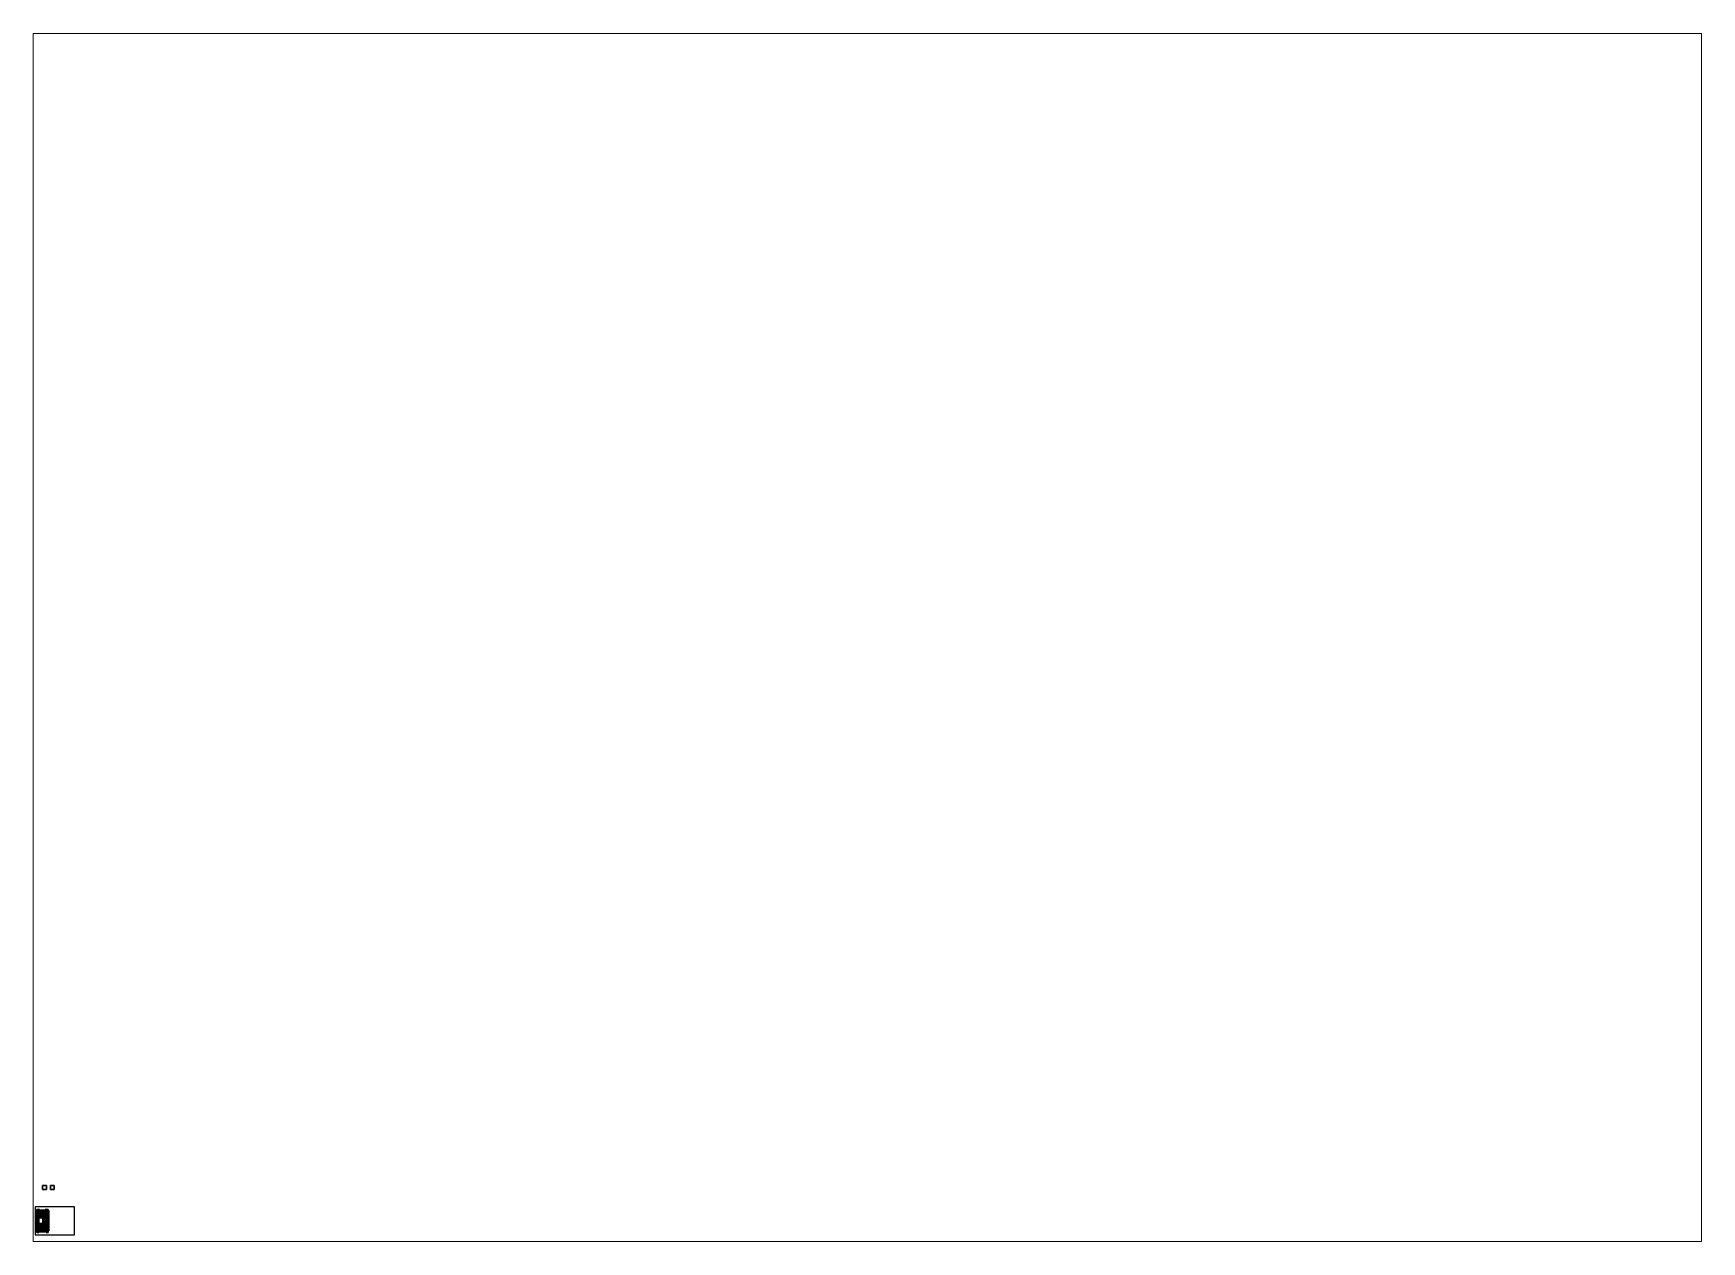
# Paper-space layout 'Layout1' of a CAD drawing. Header units: millimetres. Extents: x 28 to 251, y 20 to 181.
# The model-space entities are those that its viewports show. They can reach past a viewport. Long polylines and large blocks are cut down to what shows.
import ezdxf

# ---------------------------------------------------------------- set-up
doc = ezdxf.new("R2010")
doc.units = ezdxf.units.MM
for name, color, linetype in [('barrel', 1, 'Continuous'), ('drawing', 9, 'Continuous'), ('mantlet', 5, 'Continuous'), ('mudguards', 6, 'Continuous'), ('screens', 4, 'Continuous'), ('tracks', 3, 'Continuous'), ('turret', 2, 'Continuous'), ('wheels', 2, 'Continuous')]:
    doc.layers.add(name, color=color, linetype=linetype)
picture_1 = doc.add_image_def('image3.gif', size_in_pixel=(848, 1188))

msp = doc.modelspace()

# ---------------------------------------------------------------- linework, layer by layer
for points in [[(1, 9, 1), (1, 9), (0, 9), (0, 9, 1)], [(1, 9), (1, 8), (0, 8), (0, 9)], [(0, 9), (0, 8), (0, 8, 1), (0, 9, 1)], [(0, 9, 1), (0, 8, 1), (1, 8, 1), (1, 9, 1)], [(1, 8, 1), (1, 8), (1, 9), (1, 9, 1)], [(3, 9), (3, 8), (2, 8), (2, 9)], [(2, 9), (2, 8), (3, 8), (3, 9)], [(0, 8, 1), (0, 8), (1, 8), (1, 8, 1)], [(-1.09, 1.85, 0.28), (-1.09, 1.31, 0.28), (-1.09, 1.49, 0.55), (-1.09, 1.61, 0.55)], [(-0.91, 1.61, 0.55), (-0.91, 1.85, 0.28), (-1.09, 1.85, 0.28), (-1.09, 1.61, 0.55)], [(-1.09, 1.31, 0.28), (-1.09, 1.85, 0.28), (-1.09, 1.85, 0.21), (-1.09, 1.31, 0.21)], [(-1.09, 1.31, 0.21), (-1.09, 1.85, 0.21), (-0.91, 1.85, 0.21), (-0.91, 1.31, 0.21)], [(-1.09, 1.85, 0.21), (-1.09, 1.85, 0.28), (-0.91, 1.85, 0.28), (-0.91, 1.85, 0.21)], [(-1.09, 1.61, 0.55), (-1.09, 1.49, 0.55), (-0.91, 1.49, 0.55), (-0.91, 1.61, 0.55)], [(-1.09, 1.49, 0.55), (-1.09, 1.31, 0.28), (-0.91, 1.31, 0.28), (-0.91, 1.49, 0.55)], [(-0.91, 1.31, 0.21), (-0.91, 1.31, 0.28), (-1.09, 1.31, 0.28), (-1.09, 1.31, 0.21)], [(-0.91, 0.63, 0.55), (-0.91, 0.87, 0.28), (-1.09, 0.87, 0.28), (-1.09, 0.63, 0.55)], [(-1.09, 0.87, 0.21), (-1.09, 0.87, 0.28), (-0.91, 0.87, 0.28), (-0.91, 0.87, 0.21)], [(-1.09, 0.87, 0.28), (-1.09, 0.33, 0.28), (-1.09, 0.51, 0.55), (-1.09, 0.63, 0.55)], [(-1.09, 0.33, 0.28), (-1.09, 0.87, 0.28), (-1.09, 0.87, 0.21), (-1.09, 0.33, 0.21)], [(-1.09, 0.33, 0.21), (-1.09, 0.87, 0.21), (-0.91, 0.87, 0.21), (-0.91, 0.33, 0.21)], [(-1.09, 0.63, 0.55), (-1.09, 0.51, 0.55), (-0.91, 0.51, 0.55), (-0.91, 0.63, 0.55)], [(-1.09, 0.51, 0.55), (-1.09, 0.33, 0.28), (-0.91, 0.33, 0.28), (-0.91, 0.51, 0.55)], [(-0.91, 0.33, 0.21), (-0.91, 0.33, 0.28), (-1.09, 0.33, 0.28), (-1.09, 0.33, 0.21)], [(-0.91, 2.58, 0.91), (-0.91, 2.62, 0.76), (-1.07, 2.58, 0.76), (-1.07, 2.55, 0.89)], [(-0.91, 2.62, 0.76), (-0.91, 2.58, 0.61), (-1.07, 2.55, 0.63), (-1.07, 2.58, 0.76)], [(-0.91, 2.47, 1.02), (-0.91, 2.58, 0.91), (-1.07, 2.55, 0.89), (-1.07, 2.45, 0.99)], [(-0.91, 2.58, 0.61), (-0.91, 2.47, 0.5), (-1.07, 2.45, 0.53), (-1.07, 2.55, 0.63)], [(-1.07, 1.83, 0.94), (-1.07, 2.55, 0.89), (-1.07, 2.58, 0.76), (-1.07, 1.8, 0.81)], [(-1.07, 1.8, 0.81), (-1.07, 2.58, 0.76), (-1.07, 2.55, 0.63), (-1.07, 1.83, 0.68)], [(-1.07, 1.93, 1.04), (-1.07, 2.45, 0.99), (-1.07, 2.55, 0.89), (-1.07, 1.83, 0.94)], [(-1.07, 1.83, 0.68), (-1.07, 2.55, 0.63), (-1.07, 2.45, 0.53), (-1.07, 1.93, 0.58)], [(-0.91, 2.32, 1.06), (-0.91, 2.47, 1.02), (-1.07, 2.45, 0.99), (-1.07, 2.32, 1.02)], [(-0.91, 2.47, 0.5), (-0.91, 2.32, 0.46), (-1.07, 2.32, 0.5), (-1.07, 2.45, 0.53)], [(-1.07, 2.06, 1.07), (-1.07, 2.32, 1.02), (-1.07, 2.45, 0.99), (-1.07, 1.93, 1.04)], [(-1.07, 1.93, 0.58), (-1.07, 2.45, 0.53), (-1.07, 2.32, 0.5), (-1.07, 2.06, 0.55)], [(-0.91, 2.06, 1.11), (-0.91, 2.32, 1.06), (-1.07, 2.32, 1.02), (-1.07, 2.06, 1.07)], [(-0.91, 2.32, 0.46), (-0.91, 2.06, 0.51), (-1.07, 2.06, 0.55), (-1.07, 2.32, 0.5)], [(-0.91, 1.91, 1.07), (-0.91, 2.06, 1.11), (-1.07, 2.06, 1.07), (-1.07, 1.93, 1.04)], [(-0.91, 2.06, 0.51), (-0.91, 1.91, 0.55), (-1.07, 1.93, 0.58), (-1.07, 2.06, 0.55)], [(-0.91, 1.8, 0.96), (-0.91, 1.91, 1.07), (-1.07, 1.93, 1.04), (-1.07, 1.83, 0.94)], [(-0.91, 1.91, 0.55), (-0.91, 1.8, 0.66), (-1.07, 1.83, 0.68), (-1.07, 1.93, 0.58)], [(-0.91, 1.76, 0.81), (-0.91, 1.8, 0.96), (-1.07, 1.83, 0.94), (-1.07, 1.8, 0.81)], [(-0.91, 1.8, 0.66), (-0.91, 1.76, 0.81), (-1.07, 1.8, 0.81), (-1.07, 1.83, 0.68)], [(-0.91, 2.22, 0.42), (-0.91, -1.97, 0.42), (-0.91, -2.1, 0.96), (-0.91, 2.72, 0.96)], [(0.91, 2.72, 0.96), (0.91, 2.22, 0.42), (-0.91, 2.22, 0.42), (-0.91, 2.72, 0.96)], [(-0.91, 2.72, 0.96), (-0.91, -2.43, 0.96), (-0.91, -2.43, 1.21), (-0.91, 2.65, 1.21)], [(0.91, 2.65, 1.21), (0.91, 2.72, 0.96), (-0.91, 2.72, 0.96), (-0.91, 2.65, 1.21)], [(-0.91, 2.65, 1.21), (-0.91, -0.99, 1.21), (-0.91, -0.99, 1.3), (-0.91, 1.67, 1.3)], [(0.83, 2.56, 1.22), (0.91, 2.65, 1.21), (-0.91, 2.65, 1.21), (-0.83, 2.56, 1.22)], [(-0.91, 2.65, 1.21), (-0.91, 1.67, 1.3), (-0.83, 2.01, 1.27), (-0.83, 2.56, 1.22)], [(-0.91, 2.6, 0.83), (-0.91, 2.47, 0.5), (-0.91, 2.58, 0.61), (-0.91, 2.62, 0.76)], [(-0.91, 2.27, 0.47), (-0.91, 2.32, 0.46), (-0.91, 2.47, 0.5), (-0.91, 2.6, 0.83)], [(0.91, 2.22, 0.42), (0.91, -1.97, 0.42), (-0.91, -1.97, 0.42), (-0.91, 2.22, 0.42)], [(-0.83, 2.01, 1.27), (-0.91, 1.67, 1.3), (0.91, 1.67, 1.3), (0.83, 2.01, 1.27)], [(-0.91, 1.4, 0.42), (-0.91, 1.31, 0.28), (-0.91, 1.85, 0.28), (-0.91, 1.73, 0.42)], [(-0.91, 1.85, 0.21), (-0.91, 1.85, 0.28), (-0.91, 1.31, 0.28), (-0.91, 1.31, 0.21)], [(-0.91, 0.42, 0.42), (-0.91, 0.33, 0.28), (-0.91, 0.87, 0.28), (-0.91, 0.75, 0.42)], [(-0.91, 0.87, 0.21), (-0.91, 0.87, 0.28), (-0.91, 0.33, 0.28), (-0.91, 0.33, 0.21)], [(-0.79, 2.89, 0.92), (-0.79, 2.87, 0.87), (-0.83, 2.87, 0.87), (-0.83, 2.89, 0.92)], [(-0.83, 2.89, 0.92), (-0.83, 2.87, 0.94), (-0.79, 2.87, 0.94), (-0.79, 2.89, 0.92)], [(-0.83, 2.87, 0.87), (-0.83, 2.83, 0.85), (-0.83, 2.87, 0.94), (-0.83, 2.89, 0.92)], [(-0.79, 2.87, 0.87), (-0.79, 2.83, 0.85), (-0.83, 2.83, 0.85), (-0.83, 2.87, 0.87)], [(-0.83, 2.87, 0.94), (-0.83, 2.72, 0.96), (-0.79, 2.72, 0.96), (-0.79, 2.87, 0.94)], [(-0.83, 2.83, 0.85), (-0.83, 2.62, 0.85), (-0.83, 2.72, 0.96), (-0.83, 2.87, 0.94)], [(-0.79, 2.83, 0.85), (-0.79, 2.62, 0.85), (-0.83, 2.62, 0.85), (-0.83, 2.83, 0.85)], [(-0.83, 2.56, 1.25), (-0.77, 2.17, 1.28), (-0.77, 2.17, 1.28), (-0.74, 2.27, 1.27)], [(-0.83, 2.56, 1.25), (-0.74, 2.27, 1.27), (-0.74, 2.27, 1.27), (-0.69, 2.28, 1.27)], [(-0.83, 2.56, 1.25), (-0.83, 2.01, 1.29), (-0.78, 2.07, 1.29), (-0.77, 2.17, 1.28)], [(-0.83, 2.56, 1.25), (-0.69, 2.28, 1.27), (-0.69, 2.28, 1.27), (-0.5, 2.56, 1.25)], [(-0.5, 2.56, 1.25), (-0.5, 2.56, 1.22), (-0.83, 2.56, 1.22), (-0.83, 2.56, 1.25)], [(-0.83, 2.56, 1.22), (-0.83, 2.01, 1.27), (-0.83, 2.01, 1.29), (-0.83, 2.56, 1.25)], [(-0.78, 2.07, 1.29), (-0.83, 2.01, 1.29), (-0.5, 2.01, 1.29), (-0.6, 2.07, 1.29)], [(-0.83, 2.01, 1.29), (-0.83, 2.01, 1.27), (-0.5, 2.01, 1.27), (-0.5, 2.01, 1.29)], [(-0.79, 2.87, 0.94), (-0.79, 2.83, 0.85), (-0.79, 2.87, 0.87), (-0.79, 2.89, 0.92)], [(-0.79, 2.72, 0.96), (-0.79, 2.62, 0.85), (-0.79, 2.83, 0.85), (-0.79, 2.87, 0.94)], [(-0.77, 2.17, 1.28), (-0.78, 2.07, 1.29), (-0.74, 2.07, 1.36), (-0.73, 2.17, 1.35)], [(-0.74, 2.07, 1.36), (-0.78, 2.07, 1.29), (-0.6, 2.07, 1.29), (-0.65, 2.07, 1.36)], [(-0.74, 2.27, 1.27), (-0.77, 2.17, 1.28), (-0.73, 2.17, 1.35), (-0.71, 2.27, 1.31)], [(-0.69, 2.28, 1.27), (-0.74, 2.27, 1.27), (-0.71, 2.27, 1.31), (-0.69, 2.28, 1.27)], [(-0.73, 2.17, 1.35), (-0.74, 2.07, 1.36), (-0.65, 2.07, 1.36), (-0.65, 2.17, 1.35)], [(-0.71, 2.27, 1.31), (-0.73, 2.17, 1.35), (-0.65, 2.17, 1.35), (-0.67, 2.27, 1.31)], [(-0.72, 2.87, 0.87), (-0.72, 2.83, 0.85), (-0.72, 2.87, 0.94), (-0.72, 2.89, 0.92)], [(-0.72, 2.89, 0.92), (-0.72, 2.87, 0.94), (-0.68, 2.87, 0.94), (-0.68, 2.89, 0.92)], [(-0.68, 2.89, 0.92), (-0.68, 2.87, 0.87), (-0.72, 2.87, 0.87), (-0.72, 2.89, 0.92)], [(-0.72, 2.83, 0.85), (-0.72, 2.62, 0.85), (-0.72, 2.72, 0.96), (-0.72, 2.87, 0.94)], [(-0.72, 2.87, 0.94), (-0.72, 2.72, 0.96), (-0.68, 2.72, 0.96), (-0.68, 2.87, 0.94)], [(-0.68, 2.87, 0.87), (-0.68, 2.83, 0.85), (-0.72, 2.83, 0.85), (-0.72, 2.87, 0.87)], [(-0.68, 2.83, 0.85), (-0.68, 2.62, 0.85), (-0.72, 2.62, 0.85), (-0.72, 2.83, 0.85)], [(-0.69, 2.28, 1.27), (-0.71, 2.27, 1.31), (-0.67, 2.27, 1.31), (-0.69, 2.28, 1.27)], [(-0.69, 2.28, 1.27), (-0.64, 2.27, 1.27), (-0.5, 2.56, 1.25)], [(-0.69, 2.28, 1.27), (-0.67, 2.27, 1.31), (-0.64, 2.27, 1.27), (-0.69, 2.28, 1.27)], [(-0.68, 2.87, 0.94), (-0.68, 2.83, 0.85), (-0.68, 2.87, 0.87), (-0.68, 2.89, 0.92)], [(-0.68, 2.72, 0.96), (-0.68, 2.62, 0.85), (-0.68, 2.83, 0.85), (-0.68, 2.87, 0.94)], [(-0.67, 2.27, 1.31), (-0.65, 2.17, 1.35), (-0.61, 2.17, 1.28), (-0.64, 2.27, 1.27)], [(-0.65, 2.17, 1.35), (-0.65, 2.07, 1.36), (-0.6, 2.07, 1.29), (-0.61, 2.17, 1.28)], [(-0.64, 2.27, 1.27), (-0.61, 2.17, 1.28), (-0.5, 2.56, 1.25)], [(-0.6, 2.07, 1.29), (-0.5, 2.01, 1.29), (-0.5, 2.56, 1.25), (-0.61, 2.17, 1.28)], [(-0.5, 2.01, 1.29), (-0.5, 2.01, 1.27), (-0.5, 2.56, 1.22), (-0.5, 2.56, 1.25)], [(-0.5, 2.56, 1.22), (-0.5, 2.01, 1.27), (0.5, 2.01, 1.27), (0.5, 2.56, 1.22)], [(0.5, 2.56, 1.22), (0.5, 2.01, 1.27), (0.5, 2.01, 1.29), (0.5, 2.56, 1.25)], [(0.83, 2.56, 1.25), (0.83, 2.56, 1.22), (0.5, 2.56, 1.22), (0.5, 2.56, 1.25)], [(0.5, 2.56, 1.25), (0.69, 2.28, 1.27), (0.69, 2.28, 1.27), (0.83, 2.56, 1.25)], [(0.5, 2.56, 1.25), (0.5, 2.01, 1.29), (0.6, 2.07, 1.29), (0.61, 2.17, 1.28)], [(0.5, 2.56, 1.25), (0.64, 2.27, 1.27), (0.64, 2.27, 1.27), (0.69, 2.28, 1.27)], [(0.5, 2.56, 1.25), (0.61, 2.17, 1.28), (0.61, 2.17, 1.28), (0.64, 2.27, 1.27)], [(0.6, 2.07, 1.29), (0.5, 2.01, 1.29), (0.83, 2.01, 1.29), (0.78, 2.07, 1.29)], [(0.5, 2.01, 1.29), (0.5, 2.01, 1.27), (0.83, 2.01, 1.27), (0.83, 2.01, 1.29)], [(0.61, 2.17, 1.28), (0.6, 2.07, 1.29), (0.65, 2.07, 1.36), (0.65, 2.17, 1.35)], [(0.65, 2.07, 1.36), (0.6, 2.07, 1.29), (0.78, 2.07, 1.29), (0.73, 2.07, 1.36)], [(0.64, 2.27, 1.27), (0.61, 2.17, 1.28), (0.65, 2.17, 1.35), (0.67, 2.27, 1.31)], [(0.69, 2.28, 1.27), (0.64, 2.27, 1.27), (0.67, 2.27, 1.31), (0.69, 2.28, 1.27)], [(0.67, 2.27, 1.31), (0.65, 2.17, 1.35), (0.73, 2.17, 1.35), (0.71, 2.27, 1.31)], [(0.65, 2.17, 1.35), (0.65, 2.07, 1.36), (0.73, 2.07, 1.36), (0.73, 2.17, 1.35)], [(0.69, 2.28, 1.27), (0.67, 2.27, 1.31), (0.71, 2.27, 1.31), (0.69, 2.28, 1.27)], [(0.72, 2.89, 0.92), (0.72, 2.87, 0.87), (0.68, 2.87, 0.87), (0.68, 2.89, 0.92)], [(0.68, 2.89, 0.92), (0.68, 2.87, 0.94), (0.72, 2.87, 0.94), (0.72, 2.89, 0.92)], [(0.68, 2.87, 0.87), (0.68, 2.83, 0.85), (0.68, 2.87, 0.94), (0.68, 2.89, 0.92)], [(0.72, 2.87, 0.87), (0.72, 2.83, 0.85), (0.68, 2.83, 0.85), (0.68, 2.87, 0.87)], [(0.68, 2.83, 0.85), (0.68, 2.62, 0.85), (0.68, 2.72, 0.96), (0.68, 2.87, 0.94)], [(0.68, 2.87, 0.94), (0.68, 2.72, 0.96), (0.72, 2.72, 0.96), (0.72, 2.87, 0.94)], [(0.72, 2.83, 0.85), (0.72, 2.62, 0.85), (0.68, 2.62, 0.85), (0.68, 2.83, 0.85)], [(0.69, 2.28, 1.27), (0.74, 2.27, 1.27), (0.83, 2.56, 1.25)], [(0.69, 2.28, 1.27), (0.71, 2.27, 1.31), (0.74, 2.27, 1.27), (0.69, 2.28, 1.27)], [(0.71, 2.27, 1.31), (0.73, 2.17, 1.35), (0.77, 2.17, 1.28), (0.74, 2.27, 1.27)], [(0.72, 2.87, 0.94), (0.72, 2.83, 0.85), (0.72, 2.87, 0.87), (0.72, 2.89, 0.92)], [(0.72, 2.72, 0.96), (0.72, 2.62, 0.85), (0.72, 2.83, 0.85), (0.72, 2.87, 0.94)], [(0.73, 2.17, 1.35), (0.73, 2.07, 1.36), (0.78, 2.07, 1.29), (0.77, 2.17, 1.28)], [(0.74, 2.27, 1.27), (0.77, 2.17, 1.28), (0.83, 2.56, 1.25)], [(0.78, 2.07, 1.29), (0.83, 2.01, 1.29), (0.83, 2.56, 1.25), (0.77, 2.17, 1.28)], [(0.79, 2.87, 0.87), (0.79, 2.83, 0.85), (0.79, 2.87, 0.94), (0.79, 2.89, 0.92)], [(0.79, 2.89, 0.92), (0.79, 2.87, 0.94), (0.83, 2.87, 0.94), (0.83, 2.89, 0.92)], [(0.83, 2.89, 0.92), (0.83, 2.87, 0.87), (0.79, 2.87, 0.87), (0.79, 2.89, 0.92)], [(0.79, 2.83, 0.85), (0.79, 2.62, 0.85), (0.79, 2.72, 0.96), (0.79, 2.87, 0.94)], [(0.79, 2.87, 0.94), (0.79, 2.72, 0.96), (0.83, 2.72, 0.96), (0.83, 2.87, 0.94)], [(0.83, 2.87, 0.87), (0.83, 2.83, 0.85), (0.79, 2.83, 0.85), (0.79, 2.87, 0.87)], [(0.83, 2.83, 0.85), (0.83, 2.62, 0.85), (0.79, 2.62, 0.85), (0.79, 2.83, 0.85)], [(0.83, 2.87, 0.94), (0.83, 2.83, 0.85), (0.83, 2.87, 0.87), (0.83, 2.89, 0.92)], [(0.83, 2.72, 0.96), (0.83, 2.62, 0.85), (0.83, 2.83, 0.85), (0.83, 2.87, 0.94)], [(0.83, 2.01, 1.27), (0.91, 1.67, 1.3), (0.91, 2.65, 1.21), (0.83, 2.56, 1.22)], [(0.83, 2.01, 1.29), (0.83, 2.01, 1.27), (0.83, 2.56, 1.22), (0.83, 2.56, 1.25)], [(0.9, 2.14, 1.51), (0.91, 2.18, 1.51), (0.95, 2.18, 1.45), (0.94, 2.14, 1.44)], [(0.94, 2.14, 1.58), (0.95, 2.18, 1.57), (0.91, 2.18, 1.51), (0.9, 2.14, 1.51)], [(0.91, 2.1, 1.51), (0.9, 2.14, 1.51), (0.94, 2.14, 1.44), (0.95, 2.1, 1.45)], [(0.95, 2.1, 1.57), (0.94, 2.14, 1.58), (0.9, 2.14, 1.51), (0.91, 2.1, 1.51)], [(0.91, -2.1, 0.96), (0.91, -1.97, 0.42), (0.91, 2.22, 0.42), (0.91, 2.72, 0.96)], [(0.91, -2.43, 1.21), (0.91, -2.43, 0.96), (0.91, 2.72, 0.96), (0.91, 2.65, 1.21)], [(0.91, -0.99, 1.3), (0.91, -0.99, 1.21), (0.91, 2.65, 1.21), (0.91, 1.67, 1.3)], [(0.91, 2.62, 0.76), (0.91, 2.58, 0.91), (1.07, 2.55, 0.89), (1.07, 2.58, 0.76)], [(0.91, 2.58, 0.61), (0.91, 2.62, 0.76), (1.07, 2.58, 0.76), (1.07, 2.55, 0.63)], [(0.91, 2.47, 0.5), (0.91, 2.6, 0.83), (0.91, 2.62, 0.76), (0.91, 2.58, 0.61)], [(0.91, 2.32, 0.46), (0.91, 2.27, 0.47), (0.91, 2.6, 0.83), (0.91, 2.47, 0.5)], [(0.91, 2.58, 0.91), (0.91, 2.47, 1.02), (1.07, 2.45, 0.99), (1.07, 2.55, 0.89)], [(0.91, 2.47, 0.5), (0.91, 2.58, 0.61), (1.07, 2.55, 0.63), (1.07, 2.45, 0.53)], [(0.91, 2.47, 1.02), (0.91, 2.32, 1.06), (1.07, 2.32, 1.02), (1.07, 2.45, 0.99)], [(0.91, 2.32, 0.46), (0.91, 2.47, 0.5), (1.07, 2.45, 0.53), (1.07, 2.32, 0.5)], [(0.91, 2.32, 1.06), (0.91, 2.06, 1.11), (1.07, 2.06, 1.07), (1.07, 2.32, 1.02)], [(0.91, 2.06, 0.51), (0.91, 2.32, 0.46), (1.07, 2.32, 0.5), (1.07, 2.06, 0.55)], [(0.91, 2.18, 1.51), (0.94, 2.21, 1.51), (0.96, 2.21, 1.48), (0.95, 2.18, 1.45)], [(0.95, 2.18, 1.57), (0.96, 2.21, 1.54), (0.94, 2.21, 1.51), (0.91, 2.18, 1.51)], [(0.93, 2.14, 1.37), (0.95, 2.18, 1.37), (0.94, 2.2, 1.29), (0.91, 2.14, 1.29)], [(0.95, 2.1, 1.37), (0.93, 2.14, 1.37), (0.91, 2.14, 1.29), (0.94, 2.08, 1.29)], [(0.94, 2.07, 1.51), (0.91, 2.1, 1.51), (0.95, 2.1, 1.45), (0.96, 2.07, 1.48)], [(0.96, 2.07, 1.54), (0.95, 2.1, 1.57), (0.91, 2.1, 1.51), (0.94, 2.07, 1.51)], [(0.91, 2.06, 1.11), (0.91, 1.91, 1.07), (1.07, 1.93, 1.04), (1.07, 2.06, 1.07)], [(0.91, 1.91, 0.55), (0.91, 2.06, 0.51), (1.07, 2.06, 0.55), (1.07, 1.93, 0.58)], [(0.91, 1.91, 1.07), (0.91, 1.8, 0.96), (1.07, 1.83, 0.94), (1.07, 1.93, 1.04)], [(0.91, 1.8, 0.66), (0.91, 1.91, 0.55), (1.07, 1.93, 0.58), (1.07, 1.83, 0.68)], [(1.09, 1.61, 0.55), (1.09, 1.85, 0.28), (0.91, 1.85, 0.28), (0.91, 1.61, 0.55)], [(0.91, 1.85, 0.28), (0.91, 1.31, 0.28), (0.91, 1.4, 0.42), (0.91, 1.73, 0.42)], [(0.91, 1.31, 0.28), (0.91, 1.85, 0.28), (0.91, 1.85, 0.21), (0.91, 1.31, 0.21)], [(0.91, 1.31, 0.21), (0.91, 1.85, 0.21), (1.09, 1.85, 0.21), (1.09, 1.31, 0.21)], [(0.91, 1.85, 0.21), (0.91, 1.85, 0.28), (1.09, 1.85, 0.28), (1.09, 1.85, 0.21)], [(0.91, 1.8, 0.96), (0.91, 1.76, 0.81), (1.07, 1.8, 0.81), (1.07, 1.83, 0.94)], [(0.91, 1.76, 0.81), (0.91, 1.8, 0.66), (1.07, 1.83, 0.68), (1.07, 1.8, 0.81)], [(0.91, 1.61, 0.55), (0.91, 1.49, 0.55), (1.09, 1.49, 0.55), (1.09, 1.61, 0.55)], [(0.91, 1.49, 0.55), (0.91, 1.31, 0.28), (1.09, 1.31, 0.28), (1.09, 1.49, 0.55)], [(1.09, 1.31, 0.21), (1.09, 1.31, 0.28), (0.91, 1.31, 0.28), (0.91, 1.31, 0.21)], [(1.09, 0.63, 0.55), (1.09, 0.87, 0.28), (0.91, 0.87, 0.28), (0.91, 0.63, 0.55)], [(0.91, 0.87, 0.21), (0.91, 0.87, 0.28), (1.09, 0.87, 0.28), (1.09, 0.87, 0.21)], [(0.91, 0.87, 0.28), (0.91, 0.33, 0.28), (0.91, 0.42, 0.42), (0.91, 0.75, 0.42)], [(0.91, 0.33, 0.21), (0.91, 0.87, 0.21), (1.09, 0.87, 0.21), (1.09, 0.33, 0.21)], [(0.91, 0.33, 0.28), (0.91, 0.87, 0.28), (0.91, 0.87, 0.21), (0.91, 0.33, 0.21)], [(0.91, 0.63, 0.55), (0.91, 0.51, 0.55), (1.09, 0.51, 0.55), (1.09, 0.63, 0.55)], [(0.91, 0.51, 0.55), (0.91, 0.33, 0.28), (1.09, 0.33, 0.28), (1.09, 0.51, 0.55)], [(1.09, 0.33, 0.21), (1.09, 0.33, 0.28), (0.91, 0.33, 0.28), (0.91, 0.33, 0.21)], [(0.95, 2.1, 1.37), (1, 2.18, 1.37), (0.95, 2.18, 1.37), (0.93, 2.14, 1.37)], [(0.94, 2.21, 1.51), (0.98, 2.22, 1.51), (0.98, 2.22, 1.51), (0.96, 2.21, 1.48)], [(0.96, 2.21, 1.54), (0.98, 2.22, 1.51), (0.98, 2.22, 1.51), (0.94, 2.21, 1.51)], [(0.95, 2.18, 1.37), (1, 2.18, 1.37), (1.01, 2.2, 1.29), (0.94, 2.2, 1.29)], [(0.94, 2.14, 1.44), (0.95, 2.18, 1.45), (1.01, 2.18, 1.45), (1.02, 2.14, 1.44)], [(1.02, 2.14, 1.58), (1.01, 2.18, 1.57), (0.95, 2.18, 1.57), (0.94, 2.14, 1.58)], [(0.95, 2.1, 1.45), (0.94, 2.14, 1.44), (1.02, 2.14, 1.44), (1.01, 2.1, 1.45)], [(1.01, 2.1, 1.57), (1.02, 2.14, 1.58), (0.94, 2.14, 1.58), (0.95, 2.1, 1.57)], [(1, 2.1, 1.37), (0.95, 2.1, 1.37), (0.94, 2.08, 1.29), (1.01, 2.08, 1.29)], [(0.98, 2.06, 1.51), (0.94, 2.07, 1.51), (0.96, 2.07, 1.48), (0.98, 2.06, 1.51)], [(0.98, 2.06, 1.51), (0.96, 2.07, 1.54), (0.94, 2.07, 1.51), (0.98, 2.06, 1.51)], [(0.95, 2.18, 1.45), (0.96, 2.21, 1.48), (1, 2.21, 1.48), (1.01, 2.18, 1.45)], [(1.01, 2.18, 1.57), (1, 2.21, 1.54), (0.96, 2.21, 1.54), (0.95, 2.18, 1.57)], [(1, 2.1, 1.37), (1.03, 2.14, 1.37), (1, 2.18, 1.37), (0.95, 2.1, 1.37)], [(0.96, 2.07, 1.48), (0.95, 2.1, 1.45), (1.01, 2.1, 1.45), (1, 2.07, 1.48)], [(1, 2.07, 1.54), (1.01, 2.1, 1.57), (0.95, 2.1, 1.57), (0.96, 2.07, 1.54)], [(0.96, 2.21, 1.48), (0.98, 2.22, 1.51), (0.98, 2.22, 1.51), (1, 2.21, 1.48)], [(1, 2.21, 1.54), (0.98, 2.22, 1.51), (0.98, 2.22, 1.51), (0.96, 2.21, 1.54)], [(0.98, 2.16, 1.37), (0.96, 2.14, 1.37), (0.96, 2.14, 1.45), (0.98, 2.16, 1.45)], [(0.96, 2.14, 1.37), (0.98, 2.12, 1.37), (0.98, 2.12, 1.45), (0.96, 2.14, 1.45)], [(0.98, 2.06, 1.51), (0.96, 2.07, 1.48), (1, 2.07, 1.48), (0.98, 2.06, 1.51)], [(0.98, 2.06, 1.51), (1, 2.07, 1.54), (0.96, 2.07, 1.54), (0.98, 2.06, 1.51)], [(1, 2.21, 1.48), (0.98, 2.22, 1.51), (0.98, 2.22, 1.51), (1.02, 2.21, 1.51)], [(1.02, 2.21, 1.51), (0.98, 2.22, 1.51), (0.98, 2.22, 1.51), (1, 2.21, 1.54)], [(1, 2.14, 1.37), (0.98, 2.16, 1.37), (0.98, 2.16, 1.45), (1, 2.14, 1.45)], [(0.98, 2.12, 1.37), (1, 2.14, 1.37), (1, 2.14, 1.45), (0.98, 2.12, 1.45)], [(0.98, 2.06, 1.51), (1, 2.07, 1.48), (1.02, 2.07, 1.51), (0.98, 2.06, 1.51)], [(0.98, 2.06, 1.51), (1.02, 2.07, 1.51), (1, 2.07, 1.54), (0.98, 2.06, 1.51)], [(1.01, 2.18, 1.45), (1, 2.21, 1.48), (1.02, 2.21, 1.51), (1.05, 2.18, 1.51)], [(1.05, 2.18, 1.51), (1.02, 2.21, 1.51), (1, 2.21, 1.54), (1.01, 2.18, 1.57)], [(1, 2.18, 1.37), (1.03, 2.14, 1.37), (1.05, 2.14, 1.29), (1.01, 2.2, 1.29)], [(1.03, 2.14, 1.37), (1, 2.1, 1.37), (1.01, 2.08, 1.29), (1.05, 2.14, 1.29)], [(1, 2.07, 1.48), (1.01, 2.1, 1.45), (1.05, 2.1, 1.51), (1.02, 2.07, 1.51)], [(1.02, 2.07, 1.51), (1.05, 2.1, 1.51), (1.01, 2.1, 1.57), (1, 2.07, 1.54)], [(1.02, 2.14, 1.44), (1.01, 2.18, 1.45), (1.05, 2.18, 1.51), (1.06, 2.14, 1.51)], [(1.06, 2.14, 1.51), (1.05, 2.18, 1.51), (1.01, 2.18, 1.57), (1.02, 2.14, 1.58)], [(1.01, 2.1, 1.45), (1.02, 2.14, 1.44), (1.06, 2.14, 1.51), (1.05, 2.1, 1.51)], [(1.05, 2.1, 1.51), (1.06, 2.14, 1.51), (1.02, 2.14, 1.58), (1.01, 2.1, 1.57)], [(1.07, 1.8, 0.81), (1.07, 2.58, 0.76), (1.07, 2.55, 0.89), (1.07, 1.83, 0.94)], [(1.07, 1.83, 0.68), (1.07, 2.55, 0.63), (1.07, 2.58, 0.76), (1.07, 1.8, 0.81)], [(1.07, 1.83, 0.94), (1.07, 2.55, 0.89), (1.07, 2.45, 0.99), (1.07, 1.93, 1.04)], [(1.07, 1.93, 0.58), (1.07, 2.45, 0.53), (1.07, 2.55, 0.63), (1.07, 1.83, 0.68)], [(1.07, 1.93, 1.04), (1.07, 2.45, 0.99), (1.07, 2.32, 1.02), (1.07, 2.06, 1.07)], [(1.07, 2.06, 0.55), (1.07, 2.32, 0.5), (1.07, 2.45, 0.53), (1.07, 1.93, 0.58)], [(1.09, 1.49, 0.55), (1.09, 1.31, 0.28), (1.09, 1.85, 0.28), (1.09, 1.61, 0.55)], [(1.09, 1.85, 0.21), (1.09, 1.85, 0.28), (1.09, 1.31, 0.28), (1.09, 1.31, 0.21)], [(1.09, 0.51, 0.55), (1.09, 0.33, 0.28), (1.09, 0.87, 0.28), (1.09, 0.63, 0.55)], [(1.09, 0.87, 0.21), (1.09, 0.87, 0.28), (1.09, 0.33, 0.28), (1.09, 0.33, 0.21)], [(-0.61, -2.31, 0.65), (-0.61, -2.29, 0.59), (-1.12, -2.29, 0.59), (-1.12, -2.31, 0.65)], [(-0.61, -2.29, 0.59), (-0.61, -2.31, 0.53), (-1.12, -2.31, 0.53), (-1.12, -2.29, 0.59)], [(-0.61, -2.37, 0.67), (-0.61, -2.31, 0.65), (-1.12, -2.31, 0.65), (-1.12, -2.37, 0.67)], [(-0.61, -2.31, 0.53), (-0.61, -2.37, 0.51), (-1.12, -2.37, 0.51), (-1.12, -2.31, 0.53)], [(-0.61, -2.43, 0.65), (-0.61, -2.37, 0.67), (-1.12, -2.37, 0.67), (-1.12, -2.43, 0.65)], [(-0.61, -2.37, 0.51), (-0.61, -2.43, 0.53), (-1.12, -2.43, 0.53), (-1.12, -2.37, 0.51)], [(-0.61, -2.45, 0.59), (-0.61, -2.43, 0.65), (-1.12, -2.43, 0.65), (-1.12, -2.45, 0.59)], [(-0.61, -2.43, 0.53), (-0.61, -2.45, 0.59), (-1.12, -2.45, 0.59), (-1.12, -2.43, 0.53)], [(-1.09, -0.14, 0.28), (-1.09, -0.68, 0.28), (-1.09, -0.5, 0.55), (-1.09, -0.38, 0.55)], [(-0.91, -0.38, 0.55), (-0.91, -0.14, 0.28), (-1.09, -0.14, 0.28), (-1.09, -0.38, 0.55)], [(-1.09, -0.68, 0.21), (-1.09, -0.14, 0.21), (-0.91, -0.14, 0.21), (-0.91, -0.68, 0.21)], [(-1.09, -0.68, 0.28), (-1.09, -0.14, 0.28), (-1.09, -0.14, 0.21), (-1.09, -0.68, 0.21)], [(-1.09, -0.14, 0.21), (-1.09, -0.14, 0.28), (-0.91, -0.14, 0.28), (-0.91, -0.14, 0.21)], [(-1.09, -0.38, 0.55), (-1.09, -0.5, 0.55), (-0.91, -0.5, 0.55), (-0.91, -0.38, 0.55)], [(-1.09, -0.5, 0.55), (-1.09, -0.68, 0.28), (-0.91, -0.68, 0.28), (-0.91, -0.5, 0.55)], [(-0.91, -0.68, 0.21), (-0.91, -0.68, 0.28), (-1.09, -0.68, 0.28), (-1.09, -0.68, 0.21)], [(-0.91, -1.39, 0.55), (-0.91, -1.15, 0.28), (-1.09, -1.15, 0.28), (-1.09, -1.39, 0.55)], [(-1.09, -1.15, 0.28), (-1.09, -1.69, 0.28), (-1.09, -1.51, 0.55), (-1.09, -1.39, 0.55)], [(-1.09, -1.15, 0.21), (-1.09, -1.15, 0.28), (-0.91, -1.15, 0.28), (-0.91, -1.15, 0.21)], [(-1.09, -1.69, 0.28), (-1.09, -1.15, 0.28), (-1.09, -1.15, 0.21), (-1.09, -1.69, 0.21)], [(-1.09, -1.69, 0.21), (-1.09, -1.15, 0.21), (-0.91, -1.15, 0.21), (-0.91, -1.69, 0.21)], [(-1.09, -1.39, 0.55), (-1.09, -1.51, 0.55), (-0.91, -1.51, 0.55), (-0.91, -1.39, 0.55)], [(-1.09, -1.51, 0.55), (-1.09, -1.69, 0.28), (-0.91, -1.69, 0.28), (-0.91, -1.51, 0.55)], [(-0.91, -1.69, 0.21), (-0.91, -1.69, 0.28), (-1.09, -1.69, 0.28), (-1.09, -1.69, 0.21)], [(-0.95, -2.2, 1.05), (-0.95, -2.37, 1.03), (-0.95, -2.39, 1.18), (-0.95, -2.23, 1.2)], [(-0.91, -2.23, 1.2), (-0.91, -2.2, 1.05), (-0.95, -2.2, 1.05), (-0.95, -2.23, 1.2)], [(-0.91, -2.2, 1.05), (-0.91, -2.37, 1.03), (-0.95, -2.37, 1.03), (-0.95, -2.2, 1.05)], [(-0.95, -2.23, 1.2), (-0.95, -2.39, 1.18), (-0.91, -2.39, 1.18), (-0.91, -2.23, 1.2)], [(-0.95, -2.37, 1.03), (-0.95, -2.41, 1.08), (-0.95, -2.47, 1.16), (-0.95, -2.39, 1.18)], [(-0.91, -2.37, 1.03), (-0.91, -2.41, 1.08), (-0.95, -2.41, 1.08), (-0.95, -2.37, 1.03)], [(-0.95, -2.39, 1.18), (-0.95, -2.47, 1.16), (-0.91, -2.47, 1.16), (-0.91, -2.39, 1.18)], [(-0.95, -2.41, 1.08), (-0.95, -2.46, 1.08), (-0.95, -2.52, 1.14), (-0.95, -2.47, 1.16)], [(-0.91, -2.41, 1.08), (-0.91, -2.46, 1.08), (-0.95, -2.46, 1.08), (-0.95, -2.41, 1.08)], [(-0.95, -2.48, 0.96), (-0.95, -2.44, 0.96), (-0.91, -2.44, 0.96), (-0.91, -2.48, 0.96)], [(-0.95, -2.46, 0.98), (-0.95, -2.44, 0.96), (-0.95, -2.48, 0.96), (-0.95, -2.52, 0.98)], [(-0.91, -2.46, 0.98), (-0.91, -2.44, 0.96), (-0.95, -2.44, 0.96), (-0.95, -2.46, 0.98)], [(-0.95, -2.46, 1.08), (-0.95, -2.49, 1.05), (-0.95, -2.55, 1.1), (-0.95, -2.52, 1.14)], [(-0.91, -2.46, 1.08), (-0.91, -2.49, 1.05), (-0.95, -2.49, 1.05), (-0.95, -2.46, 1.08)], [(-0.95, -2.49, 1.02), (-0.95, -2.46, 0.98), (-0.95, -2.52, 0.98), (-0.95, -2.55, 1.03)], [(-0.91, -2.49, 1.02), (-0.91, -2.46, 0.98), (-0.95, -2.46, 0.98), (-0.95, -2.49, 1.02)], [(-0.95, -2.47, 1.16), (-0.95, -2.52, 1.14), (-0.91, -2.52, 1.14), (-0.91, -2.47, 1.16)], [(-0.95, -2.52, 0.98), (-0.95, -2.48, 0.96), (-0.91, -2.48, 0.96), (-0.91, -2.52, 0.98)], [(-0.95, -2.49, 1.05), (-0.95, -2.49, 1.02), (-0.95, -2.55, 1.03), (-0.95, -2.55, 1.1)], [(-0.91, -2.49, 1.05), (-0.91, -2.49, 1.02), (-0.95, -2.49, 1.02), (-0.95, -2.49, 1.05)], [(-0.95, -2.52, 1.14), (-0.95, -2.55, 1.1), (-0.91, -2.55, 1.1), (-0.91, -2.52, 1.14)], [(-0.95, -2.55, 1.03), (-0.95, -2.52, 0.98), (-0.91, -2.52, 0.98), (-0.91, -2.55, 1.03)], [(-0.95, -2.55, 1.1), (-0.95, -2.55, 1.03), (-0.91, -2.55, 1.03), (-0.91, -2.55, 1.1)], [(-0.91, -0.59, 0.42), (-0.91, -0.68, 0.28), (-0.91, -0.14, 0.28), (-0.91, -0.26, 0.42)], [(-0.91, -0.14, 0.21), (-0.91, -0.14, 0.28), (-0.91, -0.68, 0.28), (-0.91, -0.68, 0.21)], [(-0.91, -0.99, 1.21), (-0.91, -2.43, 1.21), (-0.91, -2.43, 1.26), (-0.91, -0.99, 1.26)], [(-0.91, -1.6, 0.42), (-0.91, -1.69, 0.28), (-0.91, -1.15, 0.28), (-0.91, -1.27, 0.42)], [(-0.91, -1.15, 0.21), (-0.91, -1.15, 0.28), (-0.91, -1.69, 0.28), (-0.91, -1.69, 0.21)], [(-0.91, -2.1, 0.96), (-0.91, -1.97, 0.42), (-0.66, -1.97, 0.42), (-0.66, -2.1, 0.96)], [(0.91, -2.1, 0.96), (0.91, -2.43, 0.96), (-0.91, -2.43, 0.96), (-0.91, -2.1, 0.96)], [(-0.91, -2.52, 1.14), (-0.91, -2.46, 1.08), (-0.91, -2.41, 1.08), (-0.91, -2.47, 1.16)], [(-0.91, -2.47, 1.16), (-0.91, -2.43, 1.11), (-0.91, -2.43, 1.11), (-0.91, -2.43, 1.17)], [(-0.91, -2.48, 0.96), (-0.91, -2.44, 0.96), (-0.91, -2.46, 0.98), (-0.91, -2.52, 0.98)], [(-0.91, -2.55, 1.1), (-0.91, -2.49, 1.05), (-0.91, -2.46, 1.08), (-0.91, -2.52, 1.14)], [(-0.91, -2.52, 0.98), (-0.91, -2.46, 0.98), (-0.91, -2.49, 1.02), (-0.91, -2.55, 1.03)], [(-0.91, -2.55, 1.03), (-0.91, -2.49, 1.02), (-0.91, -2.49, 1.05), (-0.91, -2.55, 1.1)], [(-0.81, -2.47, 1.26), (-0.81, -2.43, 1.15), (-0.86, -2.58, 1.15)], [(-0.81, -2.43, 1.15), (-0.81, -2.47, 1.04), (-0.86, -2.58, 1.15)], [(-0.81, -2.58, 1.3), (-0.81, -2.47, 1.26), (-0.86, -2.58, 1.15)], [(-0.81, -2.47, 1.04), (-0.81, -2.58, 1), (-0.86, -2.58, 1.15)], [(-0.81, -2.73, 1.15), (-0.81, -2.69, 1.26), (-0.86, -2.58, 1.15)], [(-0.81, -2.69, 1.26), (-0.81, -2.58, 1.3), (-0.86, -2.58, 1.15)], [(-0.81, -2.58, 1), (-0.81, -2.69, 1.04), (-0.86, -2.58, 1.15)], [(-0.81, -2.69, 1.04), (-0.81, -2.73, 1.15), (-0.86, -2.58, 1.15)], [(0.3, -2.47, 1.26), (0.3, -2.43, 1.15), (-0.81, -2.43, 1.15), (-0.81, -2.47, 1.26)], [(0.3, -2.43, 1.15), (0.3, -2.47, 1.04), (-0.81, -2.47, 1.04), (-0.81, -2.43, 1.15)], [(0.3, -2.58, 1.3), (0.3, -2.47, 1.26), (-0.81, -2.47, 1.26), (-0.81, -2.58, 1.3)], [(0.3, -2.47, 1.04), (0.3, -2.58, 1), (-0.81, -2.58, 1), (-0.81, -2.47, 1.04)], [(0.3, -2.69, 1.26), (0.3, -2.58, 1.3), (-0.81, -2.58, 1.3), (-0.81, -2.69, 1.26)], [(0.3, -2.58, 1), (0.3, -2.69, 1.04), (-0.81, -2.69, 1.04), (-0.81, -2.58, 1)], [(0.3, -2.73, 1.15), (0.3, -2.69, 1.26), (-0.81, -2.69, 1.26), (-0.81, -2.73, 1.15)], [(0.3, -2.69, 1.04), (0.3, -2.73, 1.15), (-0.81, -2.73, 1.15), (-0.81, -2.69, 1.04)], [(-0.66, -1.97, 0.42), (-0.66, -2.29, 0.52), (-0.66, -2.36, 0.96), (-0.66, -2.1, 0.96)], [(-0.36, -1.97, 0.42), (-0.36, -2.29, 0.52), (-0.66, -2.29, 0.52), (-0.66, -1.97, 0.42)], [(-0.66, -2.1, 0.96), (-0.66, -2.36, 0.96), (-0.36, -2.36, 0.96), (-0.36, -2.1, 0.96)], [(-0.66, -2.36, 0.96), (-0.66, -2.29, 0.52), (-0.36, -2.29, 0.52), (-0.36, -2.36, 0.96)], [(-0.61, -2.43, 0.65), (-0.61, -2.29, 0.59), (-0.61, -2.31, 0.65), (-0.61, -2.37, 0.67)], [(-0.61, -2.45, 0.59), (-0.61, -2.31, 0.53), (-0.61, -2.29, 0.59), (-0.61, -2.43, 0.65)], [(-0.61, -2.43, 0.53), (-0.61, -2.37, 0.51), (-0.61, -2.31, 0.53), (-0.61, -2.45, 0.59)], [(-0.36, -2.36, 0.96), (-0.36, -2.29, 0.52), (-0.36, -1.97, 0.42), (-0.36, -2.1, 0.96)], [(-0.36, -2.1, 0.96), (-0.36, -1.97, 0.42), (0.36, -1.97, 0.42), (0.36, -2.1, 0.96)], [(-0.2, -2.61, 1.28), (-0.21, -2.64, 1.26), (-0.16, -2.69, 1.35), (-0.15, -2.66, 1.36)], [(-0.21, -2.64, 1.26), (-0.2, -2.67, 1.24), (-0.15, -2.72, 1.33), (-0.16, -2.69, 1.35)], [(-0.16, -2.6, 1.29), (-0.2, -2.61, 1.28), (-0.15, -2.66, 1.36), (-0.11, -2.65, 1.37)], [(-0.2, -2.67, 1.24), (-0.16, -2.68, 1.24), (-0.11, -2.73, 1.32), (-0.15, -2.72, 1.33)], [(-0.12, -2.61, 1.28), (-0.16, -2.6, 1.29), (-0.11, -2.65, 1.37), (-0.07, -2.66, 1.36)], [(-0.16, -2.69, 1.35), (-0.15, -2.72, 1.33), (-0.11, -2.73, 1.32), (-0.15, -2.66, 1.36)], [(-0.16, -2.68, 1.24), (-0.12, -2.67, 1.24), (-0.07, -2.72, 1.33), (-0.11, -2.73, 1.32)], [(-0.15, -2.66, 1.36), (-0.11, -2.73, 1.32), (-0.07, -2.72, 1.33), (-0.11, -2.65, 1.37)], [(-0.11, -2.64, 1.26), (-0.12, -2.61, 1.28), (-0.07, -2.66, 1.36), (-0.06, -2.69, 1.35)], [(-0.12, -2.67, 1.24), (-0.11, -2.64, 1.26), (-0.06, -2.69, 1.35), (-0.07, -2.72, 1.33)], [(-0.11, -2.65, 1.37), (-0.07, -2.72, 1.33), (-0.06, -2.69, 1.35), (-0.07, -2.66, 1.36)], [(0.3, -2.43, 1.15), (0.3, -2.47, 1.26), (0.35, -2.58, 1.15)], [(0.3, -2.47, 1.04), (0.3, -2.43, 1.15), (0.35, -2.58, 1.15)], [(0.3, -2.47, 1.26), (0.3, -2.58, 1.3), (0.35, -2.58, 1.15)], [(0.3, -2.58, 1), (0.3, -2.47, 1.04), (0.35, -2.58, 1.15)], [(0.3, -2.58, 1.3), (0.3, -2.69, 1.26), (0.35, -2.58, 1.15)], [(0.3, -2.69, 1.26), (0.3, -2.73, 1.15), (0.35, -2.58, 1.15)], [(0.3, -2.73, 1.15), (0.3, -2.69, 1.04), (0.35, -2.58, 1.15)], [(0.3, -2.69, 1.04), (0.3, -2.58, 1), (0.35, -2.58, 1.15)], [(0.36, -1.97, 0.42), (0.36, -2.29, 0.52), (0.36, -2.36, 0.96), (0.36, -2.1, 0.96)], [(0.66, -1.97, 0.42), (0.66, -2.29, 0.52), (0.36, -2.29, 0.52), (0.36, -1.97, 0.42)], [(0.36, -2.1, 0.96), (0.36, -2.36, 0.96), (0.66, -2.36, 0.96), (0.66, -2.1, 0.96)], [(0.36, -2.36, 0.96), (0.36, -2.29, 0.52), (0.66, -2.29, 0.52), (0.66, -2.36, 0.96)], [(0.61, -2.31, 0.53), (0.61, -2.29, 0.59), (1.12, -2.29, 0.59), (1.12, -2.31, 0.53)], [(0.61, -2.29, 0.59), (0.61, -2.31, 0.65), (1.12, -2.31, 0.65), (1.12, -2.29, 0.59)], [(0.61, -2.45, 0.59), (0.61, -2.31, 0.65), (0.61, -2.29, 0.59), (0.61, -2.43, 0.53)], [(0.61, -2.43, 0.53), (0.61, -2.29, 0.59), (0.61, -2.31, 0.53), (0.61, -2.37, 0.51)], [(0.61, -2.37, 0.51), (0.61, -2.31, 0.53), (1.12, -2.31, 0.53), (1.12, -2.37, 0.51)], [(0.61, -2.31, 0.65), (0.61, -2.37, 0.67), (1.12, -2.37, 0.67), (1.12, -2.31, 0.65)], [(0.61, -2.43, 0.65), (0.61, -2.37, 0.67), (0.61, -2.31, 0.65), (0.61, -2.45, 0.59)], [(0.61, -2.43, 0.53), (0.61, -2.37, 0.51), (1.12, -2.37, 0.51), (1.12, -2.43, 0.53)], [(0.61, -2.37, 0.67), (0.61, -2.43, 0.65), (1.12, -2.43, 0.65), (1.12, -2.37, 0.67)], [(0.61, -2.45, 0.59), (0.61, -2.43, 0.53), (1.12, -2.43, 0.53), (1.12, -2.45, 0.59)], [(0.61, -2.43, 0.65), (0.61, -2.45, 0.59), (1.12, -2.45, 0.59), (1.12, -2.43, 0.65)], [(0.66, -2.1, 0.96), (0.66, -1.97, 0.42), (0.91, -1.97, 0.42), (0.91, -2.1, 0.96)], [(0.66, -2.36, 0.96), (0.66, -2.29, 0.52), (0.66, -1.97, 0.42), (0.66, -2.1, 0.96)], [(0.91, -0.14, 0.28), (0.91, -0.68, 0.28), (0.91, -0.59, 0.42), (0.91, -0.26, 0.42)], [(1.09, -0.38, 0.55), (1.09, -0.14, 0.28), (0.91, -0.14, 0.28), (0.91, -0.38, 0.55)], [(0.91, -0.68, 0.28), (0.91, -0.14, 0.28), (0.91, -0.14, 0.21), (0.91, -0.68, 0.21)], [(0.91, -0.68, 0.21), (0.91, -0.14, 0.21), (1.09, -0.14, 0.21), (1.09, -0.68, 0.21)], [(0.91, -0.14, 0.21), (0.91, -0.14, 0.28), (1.09, -0.14, 0.28), (1.09, -0.14, 0.21)], [(0.91, -0.38, 0.55), (0.91, -0.5, 0.55), (1.09, -0.5, 0.55), (1.09, -0.38, 0.55)], [(0.91, -0.5, 0.55), (0.91, -0.68, 0.28), (1.09, -0.68, 0.28), (1.09, -0.5, 0.55)], [(1.09, -0.68, 0.21), (1.09, -0.68, 0.28), (0.91, -0.68, 0.28), (0.91, -0.68, 0.21)], [(0.91, -2.43, 1.26), (0.91, -2.43, 1.21), (0.91, -0.99, 1.21), (0.91, -0.99, 1.26)], [(1.09, -1.39, 0.55), (1.09, -1.15, 0.28), (0.91, -1.15, 0.28), (0.91, -1.39, 0.55)], [(0.91, -1.15, 0.28), (0.91, -1.69, 0.28), (0.91, -1.6, 0.42), (0.91, -1.27, 0.42)], [(0.91, -1.15, 0.21), (0.91, -1.15, 0.28), (1.09, -1.15, 0.28), (1.09, -1.15, 0.21)], [(0.91, -1.69, 0.21), (0.91, -1.15, 0.21), (1.09, -1.15, 0.21), (1.09, -1.69, 0.21)], [(0.91, -1.69, 0.28), (0.91, -1.15, 0.28), (0.91, -1.15, 0.21), (0.91, -1.69, 0.21)], [(0.91, -1.39, 0.55), (0.91, -1.51, 0.55), (1.09, -1.51, 0.55), (1.09, -1.39, 0.55)], [(0.91, -1.51, 0.55), (0.91, -1.69, 0.28), (1.09, -1.69, 0.28), (1.09, -1.51, 0.55)], [(1.09, -1.69, 0.21), (1.09, -1.69, 0.28), (0.91, -1.69, 0.28), (0.91, -1.69, 0.21)], [(0.95, -2.23, 1.2), (0.95, -2.2, 1.05), (0.91, -2.2, 1.05), (0.91, -2.23, 1.2)], [(0.95, -2.2, 1.05), (0.95, -2.37, 1.03), (0.91, -2.37, 1.03), (0.91, -2.2, 1.05)], [(0.91, -2.23, 1.2), (0.91, -2.39, 1.18), (0.95, -2.39, 1.18), (0.95, -2.23, 1.2)], [(0.95, -2.37, 1.03), (0.95, -2.41, 1.08), (0.91, -2.41, 1.08), (0.91, -2.37, 1.03)], [(0.91, -2.39, 1.18), (0.91, -2.47, 1.16), (0.95, -2.47, 1.16), (0.95, -2.39, 1.18)], [(0.91, -2.41, 1.08), (0.91, -2.46, 1.08), (0.91, -2.52, 1.14), (0.91, -2.47, 1.16)], [(0.95, -2.41, 1.08), (0.95, -2.46, 1.08), (0.91, -2.46, 1.08), (0.91, -2.41, 1.08)], [(0.91, -2.43, 1.11), (0.91, -2.43, 1.11), (0.91, -2.47, 1.16), (0.91, -2.43, 1.17)], [(0.95, -2.46, 0.98), (0.95, -2.44, 0.96), (0.91, -2.44, 0.96), (0.91, -2.46, 0.98)], [(0.91, -2.46, 0.98), (0.91, -2.44, 0.96), (0.91, -2.48, 0.96), (0.91, -2.52, 0.98)], [(0.91, -2.48, 0.96), (0.91, -2.44, 0.96), (0.95, -2.44, 0.96), (0.95, -2.48, 0.96)], [(0.91, -2.49, 1.02), (0.91, -2.46, 0.98), (0.91, -2.52, 0.98), (0.91, -2.55, 1.03)], [(0.95, -2.49, 1.02), (0.95, -2.46, 0.98), (0.91, -2.46, 0.98), (0.91, -2.49, 1.02)], [(0.91, -2.46, 1.08), (0.91, -2.49, 1.05), (0.91, -2.55, 1.1), (0.91, -2.52, 1.14)], [(0.95, -2.46, 1.08), (0.95, -2.49, 1.05), (0.91, -2.49, 1.05), (0.91, -2.46, 1.08)], [(0.91, -2.47, 1.16), (0.91, -2.52, 1.14), (0.95, -2.52, 1.14), (0.95, -2.47, 1.16)], [(0.91, -2.52, 0.98), (0.91, -2.48, 0.96), (0.95, -2.48, 0.96), (0.95, -2.52, 0.98)], [(0.91, -2.49, 1.05), (0.91, -2.49, 1.02), (0.91, -2.55, 1.03), (0.91, -2.55, 1.1)], [(0.95, -2.49, 1.05), (0.95, -2.49, 1.02), (0.91, -2.49, 1.02), (0.91, -2.49, 1.05)], [(0.91, -2.55, 1.03), (0.91, -2.52, 0.98), (0.95, -2.52, 0.98), (0.95, -2.55, 1.03)], [(0.91, -2.52, 1.14), (0.91, -2.55, 1.1), (0.95, -2.55, 1.1), (0.95, -2.52, 1.14)], [(0.91, -2.55, 1.1), (0.91, -2.55, 1.03), (0.95, -2.55, 1.03), (0.95, -2.55, 1.1)], [(0.95, -2.39, 1.18), (0.95, -2.37, 1.03), (0.95, -2.2, 1.05), (0.95, -2.23, 1.2)], [(0.95, -2.47, 1.16), (0.95, -2.41, 1.08), (0.95, -2.37, 1.03), (0.95, -2.39, 1.18)], [(0.95, -2.52, 1.14), (0.95, -2.46, 1.08), (0.95, -2.41, 1.08), (0.95, -2.47, 1.16)], [(0.95, -2.48, 0.96), (0.95, -2.44, 0.96), (0.95, -2.46, 0.98), (0.95, -2.52, 0.98)], [(0.95, -2.52, 0.98), (0.95, -2.46, 0.98), (0.95, -2.49, 1.02), (0.95, -2.55, 1.03)], [(0.95, -2.55, 1.1), (0.95, -2.49, 1.05), (0.95, -2.46, 1.08), (0.95, -2.52, 1.14)], [(0.95, -2.55, 1.03), (0.95, -2.49, 1.02), (0.95, -2.49, 1.05), (0.95, -2.55, 1.1)], [(1.09, -0.5, 0.55), (1.09, -0.68, 0.28), (1.09, -0.14, 0.28), (1.09, -0.38, 0.55)], [(1.09, -0.14, 0.21), (1.09, -0.14, 0.28), (1.09, -0.68, 0.28), (1.09, -0.68, 0.21)], [(1.09, -1.51, 0.55), (1.09, -1.69, 0.28), (1.09, -1.15, 0.28), (1.09, -1.39, 0.55)], [(1.09, -1.15, 0.21), (1.09, -1.15, 0.28), (1.09, -1.69, 0.28), (1.09, -1.69, 0.21)]]:
    msp.add_3dface(points)
at = {"color": 1}
msp.add_3dface([(-1.03, -2.47, 1.26), (-0.91, -2.43, 1.26), (0.91, -2.43, 1.26), (1.03, -2.47, 1.26)], dxfattribs=at)
at = {"color": 2}
msp.add_3dface([(-0.91, -2.43, 1.26), (-0.91, -2.43, 0.96), (0.91, -2.43, 0.96), (0.91, -2.43, 1.26)], dxfattribs=at)
at = {"layer": 'barrel'}
for points in [[(-0.29, 1.94, 1.73), (-0.33, 1.94, 1.81), (-0.31, 2.21, 1.81), (-0.28, 2.21, 1.74)], [(-0.33, 1.94, 1.81), (-0.29, 1.94, 1.89), (-0.28, 2.21, 1.88), (-0.31, 2.21, 1.81)], [(-0.31, 2.21, 1.81), (-0.28, 2.21, 1.88), (-0.26, 2.21, 1.86), (-0.29, 2.21, 1.81)], [(-0.28, 2.21, 1.74), (-0.31, 2.21, 1.81), (-0.29, 2.21, 1.81), (-0.26, 2.21, 1.76)], [(-0.21, 1.94, 1.69), (-0.29, 1.94, 1.73), (-0.28, 2.21, 1.74), (-0.21, 2.21, 1.71)], [(-0.29, 1.94, 1.89), (-0.21, 1.94, 1.93), (-0.21, 2.21, 1.91), (-0.28, 2.21, 1.88)], [(-0.29, 2.21, 1.81), (-0.26, 2.21, 1.86), (-0.26, 1.71, 1.86), (-0.29, 1.71, 1.81)], [(-0.26, 2.21, 1.76), (-0.29, 2.21, 1.81), (-0.29, 1.71, 1.81), (-0.26, 1.71, 1.76)], [(-0.28, 2.21, 1.88), (-0.21, 2.21, 1.91), (-0.21, 2.21, 1.89), (-0.26, 2.21, 1.86)], [(-0.21, 2.21, 1.71), (-0.28, 2.21, 1.74), (-0.26, 2.21, 1.76), (-0.21, 2.21, 1.74)], [(-0.26, 2.21, 1.86), (-0.21, 2.21, 1.89), (-0.21, 1.71, 1.89), (-0.26, 1.71, 1.86)], [(-0.21, 2.21, 1.74), (-0.26, 2.21, 1.76), (-0.26, 1.71, 1.76), (-0.21, 1.71, 1.74)], [(-0.21, 2.21, 1.89), (-0.16, 2.21, 1.86), (-0.16, 1.71, 1.86), (-0.21, 1.71, 1.89)], [(-0.16, 2.21, 1.76), (-0.21, 2.21, 1.74), (-0.21, 1.71, 1.74), (-0.16, 1.71, 1.76)], [(-0.13, 1.94, 1.73), (-0.21, 1.94, 1.69), (-0.21, 2.21, 1.71), (-0.14, 2.21, 1.74)], [(-0.21, 1.94, 1.93), (-0.13, 1.94, 1.89), (-0.14, 2.21, 1.88), (-0.21, 2.21, 1.91)], [(-0.21, 2.21, 1.91), (-0.14, 2.21, 1.88), (-0.16, 2.21, 1.86), (-0.21, 2.21, 1.89)], [(-0.14, 2.21, 1.74), (-0.21, 2.21, 1.71), (-0.21, 2.21, 1.74), (-0.16, 2.21, 1.76)], [(-0.16, 2.21, 1.86), (-0.14, 2.21, 1.81), (-0.14, 1.71, 1.81), (-0.16, 1.71, 1.86)], [(-0.14, 2.21, 1.81), (-0.16, 2.21, 1.76), (-0.16, 1.71, 1.76), (-0.14, 1.71, 1.81)], [(-0.11, 2.21, 1.81), (-0.14, 2.21, 1.74), (-0.16, 2.21, 1.76), (-0.14, 2.21, 1.81)], [(-0.14, 2.21, 1.88), (-0.11, 2.21, 1.81), (-0.14, 2.21, 1.81), (-0.16, 2.21, 1.86)], [(-0.09, 1.94, 1.81), (-0.13, 1.94, 1.73), (-0.14, 2.21, 1.74), (-0.11, 2.21, 1.81)], [(-0.13, 1.94, 1.89), (-0.09, 1.94, 1.81), (-0.11, 2.21, 1.81), (-0.14, 2.21, 1.88)]]:
    msp.add_3dface(points, dxfattribs=at)
at = {"layer": 'drawing', "extrusion": (-1, 0, 0)}
for p, q in [((0, 2.48, 9.65), (0, 2.48, 6.51)), ((0, 2.48, 8.08), (0, -2.82, 8.09)), ((0.43, 0.05, 8.08), (0.43, 0.05, 7.51)), ((0, -2.82, 9.65), (0, -2.82, 6.52)), ((0.43, -0.28, 8.08), (0.43, -0.28, 7.95))]:
    msp.add_line(p, q, dxfattribs=at)
at = {"layer": 'mantlet'}
for points in [[(-0.54, 1.1, 1.81), (-0.51, 1.23, 1.81), (-0.43, 1.23, 1.59), (-0.44, 1.1, 1.58)], [(-0.44, 1.1, 2.04), (-0.43, 1.23, 2.03), (-0.51, 1.23, 1.81), (-0.54, 1.1, 1.81)], [(-0.43, 0.97, 2.03), (-0.44, 1.1, 2.04), (-0.54, 1.1, 1.81), (-0.51, 0.97, 1.81)], [(-0.51, 1.23, 1.81), (-0.44, 1.33, 1.81), (-0.37, 1.33, 1.65), (-0.43, 1.23, 1.59)], [(-0.43, 1.23, 2.03), (-0.37, 1.33, 1.98), (-0.44, 1.33, 1.81), (-0.51, 1.23, 1.81)], [(-0.44, 1.33, 1.81), (-0.37, 1.38, 1.81), (-0.32, 1.38, 1.7), (-0.37, 1.33, 1.65)], [(-0.37, 1.33, 1.98), (-0.32, 1.38, 1.92), (-0.37, 1.38, 1.81), (-0.44, 1.33, 1.81)], [(-0.44, 1.1, 1.58), (-0.43, 1.23, 1.59), (-0.21, 1.23, 1.51), (-0.21, 1.1, 1.48)], [(-0.21, 1.1, 2.14), (-0.21, 1.23, 2.11), (-0.43, 1.23, 2.03), (-0.44, 1.1, 2.04)], [(-0.21, 0.97, 2.11), (-0.21, 1.1, 2.14), (-0.44, 1.1, 2.04), (-0.43, 0.97, 2.03)], [(-0.43, 1.23, 1.59), (-0.37, 1.33, 1.65), (-0.21, 1.33, 1.58), (-0.21, 1.23, 1.51)], [(-0.21, 1.23, 2.11), (-0.21, 1.33, 2.04), (-0.37, 1.33, 1.98), (-0.43, 1.23, 2.03)], [(-0.29, 1.94, 1.89), (-0.33, 1.94, 1.81), (-0.37, 1.9, 1.81), (-0.32, 1.9, 1.92)], [(-0.33, 1.94, 1.81), (-0.29, 1.94, 1.73), (-0.32, 1.9, 1.7), (-0.37, 1.9, 1.81)], [(-0.32, 1.9, 1.92), (-0.37, 1.9, 1.81), (-0.37, 1.38, 1.81), (-0.32, 1.38, 1.92)], [(-0.37, 1.9, 1.81), (-0.32, 1.9, 1.7), (-0.32, 1.38, 1.7), (-0.37, 1.38, 1.81)], [(-0.37, 1.33, 1.65), (-0.32, 1.38, 1.7), (-0.21, 1.38, 1.65), (-0.21, 1.33, 1.58)], [(-0.21, 1.33, 2.04), (-0.21, 1.38, 1.97), (-0.32, 1.38, 1.92), (-0.37, 1.33, 1.98)], [(-0.21, 1.94, 1.93), (-0.29, 1.94, 1.89), (-0.32, 1.9, 1.92), (-0.21, 1.9, 1.97)], [(-0.29, 1.94, 1.73), (-0.21, 1.94, 1.69), (-0.21, 1.9, 1.65), (-0.32, 1.9, 1.7)], [(-0.21, 1.9, 1.97), (-0.32, 1.9, 1.92), (-0.32, 1.38, 1.92), (-0.21, 1.38, 1.97)], [(-0.32, 1.9, 1.7), (-0.21, 1.9, 1.65), (-0.21, 1.38, 1.65), (-0.32, 1.38, 1.7)], [(-0.13, 1.94, 1.89), (-0.21, 1.94, 1.93), (-0.21, 1.9, 1.97), (-0.1, 1.9, 1.92)], [(-0.21, 1.94, 1.69), (-0.13, 1.94, 1.73), (-0.1, 1.9, 1.7), (-0.21, 1.9, 1.65)], [(-0.1, 1.9, 1.92), (-0.21, 1.9, 1.97), (-0.21, 1.38, 1.97), (-0.1, 1.38, 1.92)], [(-0.21, 1.9, 1.65), (-0.1, 1.9, 1.7), (-0.1, 1.38, 1.7), (-0.21, 1.38, 1.65)], [(-0.21, 1.33, 1.58), (-0.21, 1.38, 1.65), (-0.1, 1.38, 1.7), (-0.05, 1.33, 1.65)], [(-0.05, 1.33, 1.98), (-0.1, 1.38, 1.92), (-0.21, 1.38, 1.97), (-0.21, 1.33, 2.04)], [(-0.21, 1.23, 1.51), (-0.21, 1.33, 1.58), (-0.05, 1.33, 1.65), (0.01, 1.23, 1.59)], [(0.01, 1.23, 2.03), (-0.05, 1.33, 1.98), (-0.21, 1.33, 2.04), (-0.21, 1.23, 2.11)], [(-0.21, 1.1, 1.48), (-0.21, 1.23, 1.51), (0.01, 1.23, 1.59), (0.02, 1.1, 1.58)], [(0.02, 1.1, 2.04), (0.01, 1.23, 2.03), (-0.21, 1.23, 2.11), (-0.21, 1.1, 2.14)], [(0.01, 0.97, 2.03), (0.02, 1.1, 2.04), (-0.21, 1.1, 2.14), (-0.21, 0.97, 2.11)], [(-0.09, 1.94, 1.81), (-0.13, 1.94, 1.89), (-0.1, 1.9, 1.92), (-0.05, 1.9, 1.81)], [(-0.13, 1.94, 1.73), (-0.09, 1.94, 1.81), (-0.05, 1.9, 1.81), (-0.1, 1.9, 1.7)], [(-0.05, 1.9, 1.81), (-0.1, 1.9, 1.92), (-0.1, 1.38, 1.92), (-0.05, 1.38, 1.81)], [(-0.1, 1.9, 1.7), (-0.05, 1.9, 1.81), (-0.05, 1.38, 1.81), (-0.1, 1.38, 1.7)], [(-0.05, 1.33, 1.65), (-0.1, 1.38, 1.7), (-0.05, 1.38, 1.81), (0.02, 1.33, 1.81)], [(0.02, 1.33, 1.81), (-0.05, 1.38, 1.81), (-0.1, 1.38, 1.92), (-0.05, 1.33, 1.98)], [(0.01, 1.23, 1.59), (-0.05, 1.33, 1.65), (0.02, 1.33, 1.81), (0.09, 1.23, 1.81)], [(0.09, 1.23, 1.81), (0.02, 1.33, 1.81), (-0.05, 1.33, 1.98), (0.01, 1.23, 2.03)], [(0.02, 1.1, 1.58), (0.01, 1.23, 1.59), (0.09, 1.23, 1.81), (0.12, 1.1, 1.81)], [(0.12, 1.1, 1.81), (0.09, 1.23, 1.81), (0.01, 1.23, 2.03), (0.02, 1.1, 2.04)], [(0.09, 0.97, 1.81), (0.12, 1.1, 1.81), (0.02, 1.1, 2.04), (0.01, 0.97, 2.03)]]:
    msp.add_3dface(points, dxfattribs=at)
at = {"layer": 'mudguards'}
for points in [[(-1.44, 2.91, 0.94), (-1.44, 2.72, 1.2), (-0.91, 2.72, 1.2), (-0.91, 2.91, 0.94)], [(-0.91, 2.91, 0.94), (-0.91, 2.85, 0.93), (-1.44, 2.85, 0.93), (-1.44, 2.91, 0.94)], [(-1.44, 2.85, 0.93), (-1.44, 2.67, 1.18), (-1.44, 2.72, 1.2), (-1.44, 2.91, 0.94)], [(-0.91, 2.85, 0.93), (-0.91, 2.67, 1.18), (-1.44, 2.67, 1.18), (-1.44, 2.85, 0.93)], [(-1.44, 2.72, 1.2), (-1.44, 2.58, 1.28), (-0.91, 2.58, 1.28), (-0.91, 2.72, 1.2)], [(-1.44, 2.67, 1.18), (-1.44, 2.54, 1.22), (-1.44, 2.58, 1.28), (-1.44, 2.72, 1.2)], [(-0.91, 2.67, 1.18), (-0.91, 2.54, 1.22), (-1.44, 2.54, 1.22), (-1.44, 2.67, 1.18)], [(-1.44, 2.58, 1.28), (-1.44, 1.96, 1.3), (-0.91, 1.96, 1.3), (-0.91, 2.58, 1.28)], [(-1.44, 2.54, 1.22), (-1.44, 1.96, 1.25), (-1.44, 1.96, 1.3), (-1.44, 2.58, 1.28)], [(-0.91, 2.54, 1.22), (-0.91, 1.96, 1.25), (-1.44, 1.96, 1.25), (-1.44, 2.54, 1.22)], [(-0.91, 1.96, 1.25), (-0.91, 1.6, 1.25), (-1.44, 1.6, 1.25), (-1.44, 1.96, 1.25)], [(-1.44, 1.96, 1.3), (-1.44, 1.6, 1.3), (-0.91, 1.6, 1.3), (-0.91, 1.96, 1.3)], [(-0.91, 1.6, 1.25), (-1.19, 0.59, 1.25), (-1.44, 0.59, 1.25), (-1.44, 1.6, 1.25)], [(-1.44, 1.6, 1.3), (-1.44, 0.59, 1.3), (-1.19, 0.59, 1.3), (-0.91, 1.6, 1.3)], [(-1.44, 1.6, 1.25), (-1.44, 0.59, 1.25), (-1.44, 0.59, 1.3), (-1.44, 1.6, 1.3)], [(-1.44, 0.59, 1.3), (-1.44, -0.99, 1.3), (-1.19, -0.99, 1.3), (-1.19, 0.59, 1.3)], [(-1.19, 0.59, 1.25), (-1.19, -0.99, 1.25), (-1.44, -0.99, 1.25), (-1.44, 0.59, 1.25)], [(-1.44, 0.59, 1.25), (-1.44, -0.99, 1.25), (-1.44, -0.99, 1.3), (-1.44, 0.59, 1.3)], [(-0.91, 2.72, 1.2), (-0.91, 2.67, 1.18), (-0.91, 2.85, 0.93), (-0.91, 2.91, 0.94)], [(-0.91, 2.58, 1.28), (-0.91, 2.54, 1.22), (-0.91, 2.67, 1.18), (-0.91, 2.72, 1.2)], [(-0.91, 1.96, 1.3), (-0.91, 1.96, 1.25), (-0.91, 2.54, 1.22), (-0.91, 2.58, 1.28)], [(0.91, 2.91, 0.94), (0.91, 2.72, 1.2), (1.44, 2.72, 1.2), (1.44, 2.91, 0.94)], [(0.91, 2.85, 0.93), (0.91, 2.67, 1.18), (0.91, 2.72, 1.2), (0.91, 2.91, 0.94)], [(1.44, 2.91, 0.94), (1.44, 2.85, 0.93), (0.91, 2.85, 0.93), (0.91, 2.91, 0.94)], [(1.44, 2.85, 0.93), (1.44, 2.67, 1.18), (0.91, 2.67, 1.18), (0.91, 2.85, 0.93)], [(0.91, 2.67, 1.18), (0.91, 2.54, 1.22), (0.91, 2.58, 1.28), (0.91, 2.72, 1.2)], [(0.91, 2.72, 1.2), (0.91, 2.58, 1.28), (1.44, 2.58, 1.28), (1.44, 2.72, 1.2)], [(1.44, 2.67, 1.18), (1.44, 2.54, 1.22), (0.91, 2.54, 1.22), (0.91, 2.67, 1.18)], [(0.91, 2.58, 1.28), (0.91, 1.96, 1.3), (1.44, 1.96, 1.3), (1.44, 2.58, 1.28)], [(0.91, 2.54, 1.22), (0.91, 1.96, 1.25), (0.91, 1.96, 1.3), (0.91, 2.58, 1.28)], [(1.44, 2.54, 1.22), (1.44, 1.96, 1.25), (0.91, 1.96, 1.25), (0.91, 2.54, 1.22)], [(0.91, 1.96, 1.25), (0.91, 1.6, 1.25), (0.91, 1.6, 1.3), (0.91, 1.96, 1.3)], [(1.44, 1.96, 1.25), (1.44, 1.6, 1.25), (0.91, 1.6, 1.25), (0.91, 1.96, 1.25)], [(0.91, 1.96, 1.3), (0.91, 1.6, 1.3), (1.44, 1.6, 1.3), (1.44, 1.96, 1.3)], [(1.44, 1.6, 1.25), (1.44, 0.59, 1.25), (1.19, 0.59, 1.25), (0.91, 1.6, 1.25)], [(0.91, 1.6, 1.3), (1.19, 0.59, 1.3), (1.44, 0.59, 1.3), (1.44, 1.6, 1.3)], [(1.19, 0.59, 1.3), (1.19, -0.99, 1.3), (1.44, -0.99, 1.3), (1.44, 0.59, 1.3)], [(1.44, 0.59, 1.25), (1.44, -0.99, 1.25), (1.19, -0.99, 1.25), (1.19, 0.59, 1.25)], [(1.44, 2.72, 1.2), (1.44, 2.67, 1.18), (1.44, 2.85, 0.93), (1.44, 2.91, 0.94)], [(1.44, 2.58, 1.28), (1.44, 2.54, 1.22), (1.44, 2.67, 1.18), (1.44, 2.72, 1.2)], [(1.44, 1.96, 1.3), (1.44, 1.96, 1.25), (1.44, 2.54, 1.22), (1.44, 2.58, 1.28)], [(1.44, 1.6, 1.3), (1.44, 1.6, 1.25), (1.44, 1.96, 1.25), (1.44, 1.96, 1.3)], [(1.44, 0.59, 1.3), (1.44, 0.59, 1.25), (1.44, 1.6, 1.25), (1.44, 1.6, 1.3)], [(1.44, -0.99, 1.3), (1.44, -0.99, 1.25), (1.44, 0.59, 1.25), (1.44, 0.59, 1.3)], [(-1.44, -0.99, 1.3), (-1.44, -2.43, 1.3), (-1.03, -2.43, 1.3), (-1.03, -0.99, 1.3)], [(-1.03, -0.99, 1.25), (-1.03, -2.41, 1.25), (-1.44, -2.41, 1.25), (-1.44, -0.99, 1.25)], [(-1.44, -0.99, 1.25), (-1.44, -2.41, 1.25), (-1.44, -2.43, 1.3), (-1.44, -0.99, 1.3)], [(-0.91, -2.41, 1.25), (-0.91, -2.93, 0.96), (-1.44, -2.93, 0.96), (-1.44, -2.41, 1.25)], [(-1.44, -2.41, 1.25), (-1.44, -2.93, 0.96), (-1.44, -2.97, 1), (-1.44, -2.43, 1.3)], [(-1.44, -2.43, 1.3), (-1.44, -2.97, 1), (-0.91, -2.97, 1), (-0.91, -2.43, 1.3)], [(-1.44, -2.97, 1), (-1.44, -2.93, 0.96), (-0.91, -2.93, 0.96), (-0.91, -2.97, 1)], [(-0.91, -2.97, 1), (-0.91, -2.93, 0.96), (-0.91, -2.41, 1.25), (-0.91, -2.43, 1.3)], [(0.91, -2.41, 1.25), (0.91, -2.93, 0.96), (0.91, -2.97, 1), (0.91, -2.43, 1.3)], [(1.44, -2.41, 1.25), (1.44, -2.93, 0.96), (0.91, -2.93, 0.96), (0.91, -2.41, 1.25)], [(0.91, -2.43, 1.3), (0.91, -2.97, 1), (1.44, -2.97, 1), (1.44, -2.43, 1.3)], [(0.91, -2.97, 1), (0.91, -2.93, 0.96), (1.44, -2.93, 0.96), (1.44, -2.97, 1)], [(1.03, -0.99, 1.3), (1.03, -2.43, 1.3), (1.44, -2.43, 1.3), (1.44, -0.99, 1.3)], [(1.44, -0.99, 1.25), (1.44, -2.41, 1.25), (1.03, -2.41, 1.25), (1.03, -0.99, 1.25)], [(1.44, -2.43, 1.3), (1.44, -2.41, 1.25), (1.44, -0.99, 1.25), (1.44, -0.99, 1.3)], [(1.44, -2.97, 1), (1.44, -2.93, 0.96), (1.44, -2.41, 1.25), (1.44, -2.43, 1.3)]]:
    msp.add_3dface(points, dxfattribs=at)
at = {"layer": 'screens'}
for points in [[(-1.61, 2.69, 1.14), (-1.61, 2.41, 0.82), (-1.61, 2.41, 1.65), (-1.61, 2.69, 1.34)], [(-1.61, 2.69, 1.34), (-1.61, 2.41, 1.65), (-1.56, 2.41, 1.65), (-1.56, 2.69, 1.34)], [(-1.56, 2.69, 1.14), (-1.56, 2.41, 0.82), (-1.61, 2.41, 0.82), (-1.61, 2.69, 1.14)], [(-1.56, 2.69, 1.34), (-1.56, 2.69, 1.14), (-1.61, 2.69, 1.14), (-1.61, 2.69, 1.34)], [(-1.61, 1.39, 1.73), (-1.61, 2.41, 1.65), (-1.61, 2.41, 0.82), (-1.61, 1.39, 0.56)], [(-1.61, 1.39, 0.56), (-1.61, 2.41, 0.82), (-1.56, 2.41, 0.82), (-1.56, 1.39, 0.56)], [(-1.56, 1.39, 1.73), (-1.56, 2.41, 1.65), (-1.61, 2.41, 1.65), (-1.61, 1.39, 1.73)], [(-1.61, 1.39, 0.56), (-1.61, -1.56, 0.55), (-1.61, -1.56, 1.71), (-1.61, 1.39, 1.73)], [(-1.56, 1.39, 0.56), (-1.56, -1.56, 0.55), (-1.61, -1.56, 0.55), (-1.61, 1.39, 0.56)], [(-1.61, 1.39, 1.73), (-1.61, -1.56, 1.71), (-1.61, -1.24, 1.75), (-1.61, 0.97, 1.75)], [(-1.56, 0.97, 1.75), (-1.56, 1.39, 1.73), (-1.61, 1.39, 1.73), (-1.61, 0.97, 1.75)], [(-1.61, 0.97, 1.75), (-1.61, -1.24, 1.75), (-1.56, -1.24, 1.75), (-1.56, 0.97, 1.75)], [(-1.56, 2.41, 1.65), (-1.56, 2.41, 0.82), (-1.56, 2.69, 1.14), (-1.56, 2.69, 1.34)], [(-1.56, 2.41, 0.82), (-1.56, 2.41, 1.65), (-1.56, 1.39, 1.73), (-1.56, 1.39, 0.56)], [(-0.94, 1.47, 1.64), (-0.94, 1.5, 1.61), (-1.56, 1.5, 1.61), (-1.56, 1.47, 1.64)], [(-0.94, 1.5, 1.61), (-0.94, 1.47, 1.59), (-1.56, 1.47, 1.59), (-1.56, 1.5, 1.61)], [(-0.95, 1.45, 1.61), (-0.94, 1.47, 1.64), (-1.56, 1.47, 1.64), (-1.56, 1.45, 1.61)], [(-0.94, 1.47, 1.59), (-0.95, 1.45, 1.61), (-1.56, 1.45, 1.61), (-1.56, 1.47, 1.59)], [(-1.56, -1.56, 1.71), (-1.56, -1.56, 0.55), (-1.56, 1.39, 0.56), (-1.56, 1.39, 1.73)], [(-1.56, -1.24, 1.75), (-1.56, -1.56, 1.71), (-1.56, 1.39, 1.73), (-1.56, 0.97, 1.75)], [(-1.19, 0.48, 1.64), (-1.19, 0.5, 1.61), (-1.56, 0.5, 1.61), (-1.56, 0.48, 1.64)], [(-1.19, 0.5, 1.61), (-1.19, 0.48, 1.59), (-1.56, 0.48, 1.59), (-1.56, 0.5, 1.61)], [(-1.19, 0.46, 1.61), (-1.19, 0.48, 1.64), (-1.56, 0.48, 1.64), (-1.56, 0.46, 1.61)], [(-1.19, 0.48, 1.59), (-1.19, 0.46, 1.61), (-1.56, 0.46, 1.61), (-1.56, 0.48, 1.59)], [(0.94, 1.47, 1.59), (0.94, 1.5, 1.61), (1.56, 1.5, 1.61), (1.56, 1.47, 1.59)], [(0.94, 1.5, 1.61), (0.94, 1.47, 1.64), (1.56, 1.47, 1.64), (1.56, 1.5, 1.61)], [(0.95, 1.45, 1.61), (0.94, 1.47, 1.59), (1.56, 1.47, 1.59), (1.56, 1.45, 1.61)], [(0.94, 1.47, 1.64), (0.95, 1.45, 1.61), (1.56, 1.45, 1.61), (1.56, 1.47, 1.64)], [(1.19, 0.48, 1.59), (1.19, 0.5, 1.61), (1.56, 0.5, 1.61), (1.56, 0.48, 1.59)], [(1.19, 0.5, 1.61), (1.19, 0.48, 1.64), (1.56, 0.48, 1.64), (1.56, 0.5, 1.61)], [(1.19, 0.46, 1.61), (1.19, 0.48, 1.59), (1.56, 0.48, 1.59), (1.56, 0.46, 1.61)], [(1.19, 0.48, 1.64), (1.19, 0.46, 1.61), (1.56, 0.46, 1.61), (1.56, 0.48, 1.64)], [(1.56, 2.69, 1.14), (1.56, 2.41, 0.82), (1.56, 2.41, 1.65), (1.56, 2.69, 1.34)], [(1.61, 2.69, 1.34), (1.61, 2.69, 1.14), (1.56, 2.69, 1.14), (1.56, 2.69, 1.34)], [(1.61, 2.69, 1.14), (1.61, 2.41, 0.82), (1.56, 2.41, 0.82), (1.56, 2.69, 1.14)], [(1.56, 2.69, 1.34), (1.56, 2.41, 1.65), (1.61, 2.41, 1.65), (1.61, 2.69, 1.34)], [(1.56, 1.39, 1.73), (1.56, 2.41, 1.65), (1.56, 2.41, 0.82), (1.56, 1.39, 0.56)], [(1.61, 1.39, 1.73), (1.61, 2.41, 1.65), (1.56, 2.41, 1.65), (1.56, 1.39, 1.73)], [(1.56, 1.39, 0.56), (1.56, 2.41, 0.82), (1.61, 2.41, 0.82), (1.61, 1.39, 0.56)], [(1.56, 1.39, 0.56), (1.56, -1.56, 0.55), (1.56, -1.56, 1.71), (1.56, 1.39, 1.73)], [(1.61, 1.39, 0.56), (1.61, -1.56, 0.55), (1.56, -1.56, 0.55), (1.56, 1.39, 0.56)], [(1.56, 1.39, 1.73), (1.56, -1.56, 1.71), (1.56, -1.24, 1.75), (1.56, 0.97, 1.75)], [(1.61, 0.97, 1.75), (1.61, 1.39, 1.73), (1.56, 1.39, 1.73), (1.56, 0.97, 1.75)], [(1.56, 0.97, 1.75), (1.56, -1.24, 1.75), (1.61, -1.24, 1.75), (1.61, 0.97, 1.75)], [(1.61, 2.41, 1.65), (1.61, 2.41, 0.82), (1.61, 2.69, 1.14), (1.61, 2.69, 1.34)], [(1.61, 2.41, 0.82), (1.61, 2.41, 1.65), (1.61, 1.39, 1.73), (1.61, 1.39, 0.56)], [(1.61, -1.56, 1.71), (1.61, -1.56, 0.55), (1.61, 1.39, 0.56), (1.61, 1.39, 1.73)], [(1.61, -1.24, 1.75), (1.61, -1.56, 1.71), (1.61, 1.39, 1.73), (1.61, 0.97, 1.75)], [(-1.61, -1.24, 1.75), (-1.61, -1.56, 1.71), (-1.56, -1.56, 1.71), (-1.56, -1.24, 1.75)], [(-1.56, -1.56, 0.55), (-1.56, -2.5, 0.76), (-1.61, -2.5, 0.76), (-1.61, -1.56, 0.55)], [(-1.61, -1.56, 0.55), (-1.61, -2.5, 0.76), (-1.61, -2.5, 1.6), (-1.61, -1.56, 1.71)], [(-1.61, -1.56, 1.71), (-1.61, -2.5, 1.6), (-1.56, -2.5, 1.6), (-1.56, -1.56, 1.71)], [(-1.19, -0.85, 1.64), (-1.19, -0.83, 1.61), (-1.56, -0.83, 1.61), (-1.56, -0.85, 1.64)], [(-1.19, -0.83, 1.61), (-1.19, -0.85, 1.59), (-1.56, -0.85, 1.59), (-1.56, -0.83, 1.61)], [(-1.19, -0.88, 1.61), (-1.19, -0.85, 1.64), (-1.56, -0.85, 1.64), (-1.56, -0.88, 1.61)], [(-1.19, -0.85, 1.59), (-1.19, -0.88, 1.61), (-1.56, -0.88, 1.61), (-1.56, -0.85, 1.59)], [(-1.56, -2.5, 1.6), (-1.56, -2.5, 0.76), (-1.56, -1.56, 0.55), (-1.56, -1.56, 1.71)], [(-1.11, -1.9, 1.6), (-1.12, -1.88, 1.57), (-1.56, -1.88, 1.57), (-1.56, -1.9, 1.6)], [(-1.12, -1.88, 1.57), (-1.11, -1.9, 1.55), (-1.56, -1.9, 1.55), (-1.56, -1.88, 1.57)], [(-1.12, -1.93, 1.57), (-1.11, -1.9, 1.6), (-1.56, -1.9, 1.6), (-1.56, -1.93, 1.57)], [(-1.11, -1.9, 1.55), (-1.12, -1.93, 1.57), (-1.56, -1.93, 1.57), (-1.56, -1.9, 1.55)], [(1.12, -1.88, 1.57), (1.11, -1.9, 1.6), (1.56, -1.9, 1.6), (1.56, -1.88, 1.57)], [(1.11, -1.9, 1.55), (1.12, -1.88, 1.57), (1.56, -1.88, 1.57), (1.56, -1.9, 1.55)], [(1.11, -1.9, 1.6), (1.12, -1.93, 1.57), (1.56, -1.93, 1.57), (1.56, -1.9, 1.6)], [(1.12, -1.93, 1.57), (1.11, -1.9, 1.55), (1.56, -1.9, 1.55), (1.56, -1.93, 1.57)], [(1.19, -0.85, 1.59), (1.19, -0.83, 1.61), (1.56, -0.83, 1.61), (1.56, -0.85, 1.59)], [(1.19, -0.83, 1.61), (1.19, -0.85, 1.64), (1.56, -0.85, 1.64), (1.56, -0.83, 1.61)], [(1.19, -0.88, 1.61), (1.19, -0.85, 1.59), (1.56, -0.85, 1.59), (1.56, -0.88, 1.61)], [(1.19, -0.85, 1.64), (1.19, -0.88, 1.61), (1.56, -0.88, 1.61), (1.56, -0.85, 1.64)], [(1.56, -1.24, 1.75), (1.56, -1.56, 1.71), (1.61, -1.56, 1.71), (1.61, -1.24, 1.75)], [(1.61, -1.56, 0.55), (1.61, -2.5, 0.76), (1.56, -2.5, 0.76), (1.56, -1.56, 0.55)], [(1.56, -1.56, 0.55), (1.56, -2.5, 0.76), (1.56, -2.5, 1.6), (1.56, -1.56, 1.71)], [(1.56, -1.56, 1.71), (1.56, -2.5, 1.6), (1.61, -2.5, 1.6), (1.61, -1.56, 1.71)], [(1.61, -2.5, 1.6), (1.61, -2.5, 0.76), (1.61, -1.56, 0.55), (1.61, -1.56, 1.71)]]:
    msp.add_3dface(points, dxfattribs=at)
at = {"layer": 'tracks'}
for points in [[(-1.4, 2.73, 0.63), (-1.4, 2.73, 0.84), (-1.4, 2.77, 0.84), (-1.4, 2.77, 0.63)], [(-1.4, 2.77, 0.63), (-1.4, 2.77, 0.84), (-1.03, 2.77, 0.84), (-1.03, 2.77, 0.63)], [(-1.4, 2.54, 0.43), (-1.4, 2.73, 0.63), (-1.4, 2.77, 0.63), (-1.4, 2.58, 0.43)], [(-1.4, 2.58, 0.43), (-1.4, 2.77, 0.63), (-1.03, 2.77, 0.63), (-1.03, 2.58, 0.43)], [(-1.4, 2.73, 0.84), (-1.4, 2.66, 0.99), (-1.4, 2.7, 0.99), (-1.4, 2.77, 0.84)], [(-1.4, 2.77, 0.84), (-1.4, 2.7, 0.99), (-1.03, 2.7, 0.99), (-1.03, 2.77, 0.84)], [(-1.03, 2.73, 0.63), (-1.03, 2.73, 0.84), (-1.4, 2.73, 0.84), (-1.4, 2.73, 0.63)], [(-1.03, 2.54, 0.43), (-1.03, 2.73, 0.63), (-1.4, 2.73, 0.63), (-1.4, 2.54, 0.43)], [(-1.03, 2.73, 0.84), (-1.03, 2.66, 0.99), (-1.4, 2.66, 0.99), (-1.4, 2.73, 0.84)], [(-1.4, 2.66, 0.99), (-1.4, 2.54, 1.08), (-1.4, 2.55, 1.12), (-1.4, 2.7, 0.99)], [(-1.4, 2.7, 0.99), (-1.4, 2.55, 1.12), (-1.03, 2.55, 1.12), (-1.03, 2.7, 0.99)], [(-1.03, 2.66, 0.99), (-1.03, 2.54, 1.08), (-1.4, 2.54, 1.08), (-1.4, 2.66, 0.99)], [(-1.4, 1.99, 0.13), (-1.4, 2.54, 0.43), (-1.4, 2.58, 0.43), (-1.4, 1.99, 0.09)], [(-1.4, 1.99, 0.09), (-1.4, 2.58, 0.43), (-1.03, 2.58, 0.43), (-1.03, 1.99, 0.09)], [(-1.4, 2.54, 1.08), (-1.4, 2.36, 1.11), (-1.4, 2.36, 1.15), (-1.4, 2.55, 1.12)], [(-1.4, 2.55, 1.12), (-1.4, 2.36, 1.15), (-1.03, 2.36, 1.15), (-1.03, 2.55, 1.12)], [(-1.03, 1.99, 0.13), (-1.03, 2.54, 0.43), (-1.4, 2.54, 0.43), (-1.4, 1.99, 0.13)], [(-1.03, 2.54, 1.08), (-1.03, 2.36, 1.11), (-1.4, 2.36, 1.11), (-1.4, 2.54, 1.08)], [(-1.03, 2.36, 1.11), (-1.03, 2.14, 1.09), (-1.4, 2.14, 1.09), (-1.4, 2.36, 1.11)], [(-1.4, 2.36, 1.11), (-1.4, 2.14, 1.09), (-1.4, 2.14, 1.13), (-1.4, 2.36, 1.15)], [(-1.4, 2.36, 1.15), (-1.4, 2.14, 1.13), (-1.03, 2.14, 1.13), (-1.03, 2.36, 1.15)], [(-1.03, 2.14, 1.09), (-1.03, 1.84, 1.11), (-1.4, 1.84, 1.11), (-1.4, 2.14, 1.09)], [(-1.4, 2.14, 1.09), (-1.4, 1.84, 1.11), (-1.4, 1.84, 1.15), (-1.4, 2.14, 1.13)], [(-1.4, 2.14, 1.13), (-1.4, 1.84, 1.15), (-1.03, 1.84, 1.15), (-1.03, 2.14, 1.13)], [(-1.4, 1.99, 0.13), (-1.4, 1.84, 0.08), (-1.03, 1.84, 0.08), (-1.03, 1.99, 0.13)], [(-1.4, 1.99, 0.09), (-1.4, 1.84, 0.04), (-1.4, 1.84, 0.08), (-1.4, 1.99, 0.13)], [(-1.03, 1.99, 0.09), (-1.03, 1.84, 0.04), (-1.4, 1.84, 0.04), (-1.4, 1.99, 0.09)], [(-1.4, 1.84, 0.08), (-1.4, -1.74, 0.08), (-1.03, -1.74, 0.08), (-1.03, 1.84, 0.08)], [(-1.4, 1.84, 0.04), (-1.4, -1.76, 0.04), (-1.4, -1.74, 0.08), (-1.4, 1.84, 0.08)], [(-1.03, 1.84, 0.04), (-1.03, -1.76, 0.04), (-1.4, -1.76, 0.04), (-1.4, 1.84, 0.04)], [(-1.03, 1.84, 1.11), (-1.03, -1.09, 1.11), (-1.4, -1.09, 1.11), (-1.4, 1.84, 1.11)], [(-1.4, 1.84, 1.11), (-1.4, -1.09, 1.11), (-1.4, -1.09, 1.15), (-1.4, 1.84, 1.15)], [(-1.4, 1.84, 1.15), (-1.4, -1.09, 1.15), (-1.03, -1.09, 1.15), (-1.03, 1.84, 1.15)], [(-1.03, 2.77, 0.84), (-1.03, 2.73, 0.84), (-1.03, 2.73, 0.63), (-1.03, 2.77, 0.63)], [(-1.03, 2.77, 0.63), (-1.03, 2.73, 0.63), (-1.03, 2.54, 0.43), (-1.03, 2.58, 0.43)], [(-1.03, 2.7, 0.99), (-1.03, 2.66, 0.99), (-1.03, 2.73, 0.84), (-1.03, 2.77, 0.84)], [(-1.03, 2.55, 1.12), (-1.03, 2.54, 1.08), (-1.03, 2.66, 0.99), (-1.03, 2.7, 0.99)], [(-1.03, 2.58, 0.43), (-1.03, 2.54, 0.43), (-1.03, 1.99, 0.13), (-1.03, 1.99, 0.09)], [(-1.03, 2.36, 1.15), (-1.03, 2.36, 1.11), (-1.03, 2.54, 1.08), (-1.03, 2.55, 1.12)], [(-1.03, 2.14, 1.13), (-1.03, 2.14, 1.09), (-1.03, 2.36, 1.11), (-1.03, 2.36, 1.15)], [(-1.03, 1.84, 1.15), (-1.03, 1.84, 1.11), (-1.03, 2.14, 1.09), (-1.03, 2.14, 1.13)], [(-1.03, 1.84, 0.08), (-1.03, 1.84, 0.04), (-1.03, 1.99, 0.09), (-1.03, 1.99, 0.13)], [(-1.03, -1.74, 0.08), (-1.03, -1.76, 0.04), (-1.03, 1.84, 0.04), (-1.03, 1.84, 0.08)], [(-1.03, -1.09, 1.15), (-1.03, -1.09, 1.11), (-1.03, 1.84, 1.11), (-1.03, 1.84, 1.15)], [(1.03, 2.77, 0.63), (1.03, 2.77, 0.84), (1.4, 2.77, 0.84), (1.4, 2.77, 0.63)], [(1.03, 2.73, 0.63), (1.03, 2.73, 0.84), (1.03, 2.77, 0.84), (1.03, 2.77, 0.63)], [(1.03, 2.54, 0.43), (1.03, 2.73, 0.63), (1.03, 2.77, 0.63), (1.03, 2.58, 0.43)], [(1.03, 2.58, 0.43), (1.03, 2.77, 0.63), (1.4, 2.77, 0.63), (1.4, 2.58, 0.43)], [(1.03, 2.77, 0.84), (1.03, 2.7, 0.99), (1.4, 2.7, 0.99), (1.4, 2.77, 0.84)], [(1.03, 2.73, 0.84), (1.03, 2.66, 0.99), (1.03, 2.7, 0.99), (1.03, 2.77, 0.84)], [(1.4, 2.73, 0.63), (1.4, 2.73, 0.84), (1.03, 2.73, 0.84), (1.03, 2.73, 0.63)], [(1.4, 2.54, 0.43), (1.4, 2.73, 0.63), (1.03, 2.73, 0.63), (1.03, 2.54, 0.43)], [(1.4, 2.73, 0.84), (1.4, 2.66, 0.99), (1.03, 2.66, 0.99), (1.03, 2.73, 0.84)], [(1.03, 2.66, 0.99), (1.03, 2.54, 1.08), (1.03, 2.55, 1.12), (1.03, 2.7, 0.99)], [(1.03, 2.7, 0.99), (1.03, 2.55, 1.12), (1.4, 2.55, 1.12), (1.4, 2.7, 0.99)], [(1.4, 2.66, 0.99), (1.4, 2.54, 1.08), (1.03, 2.54, 1.08), (1.03, 2.66, 0.99)], [(1.03, 1.99, 0.13), (1.03, 2.54, 0.43), (1.03, 2.58, 0.43), (1.03, 1.99, 0.09)], [(1.03, 1.99, 0.09), (1.03, 2.58, 0.43), (1.4, 2.58, 0.43), (1.4, 1.99, 0.09)], [(1.03, 2.54, 1.08), (1.03, 2.36, 1.11), (1.03, 2.36, 1.15), (1.03, 2.55, 1.12)], [(1.03, 2.55, 1.12), (1.03, 2.36, 1.15), (1.4, 2.36, 1.15), (1.4, 2.55, 1.12)], [(1.4, 1.99, 0.13), (1.4, 2.54, 0.43), (1.03, 2.54, 0.43), (1.03, 1.99, 0.13)], [(1.4, 2.54, 1.08), (1.4, 2.36, 1.11), (1.03, 2.36, 1.11), (1.03, 2.54, 1.08)], [(1.03, 2.36, 1.11), (1.03, 2.14, 1.09), (1.03, 2.14, 1.13), (1.03, 2.36, 1.15)], [(1.4, 2.36, 1.11), (1.4, 2.14, 1.09), (1.03, 2.14, 1.09), (1.03, 2.36, 1.11)], [(1.03, 2.36, 1.15), (1.03, 2.14, 1.13), (1.4, 2.14, 1.13), (1.4, 2.36, 1.15)], [(1.4, 2.14, 1.09), (1.4, 1.84, 1.11), (1.03, 1.84, 1.11), (1.03, 2.14, 1.09)], [(1.03, 2.14, 1.09), (1.03, 1.84, 1.11), (1.03, 1.84, 1.15), (1.03, 2.14, 1.13)], [(1.03, 2.14, 1.13), (1.03, 1.84, 1.15), (1.4, 1.84, 1.15), (1.4, 2.14, 1.13)], [(1.03, 1.99, 0.09), (1.03, 1.84, 0.04), (1.03, 1.84, 0.08), (1.03, 1.99, 0.13)], [(1.4, 1.99, 0.09), (1.4, 1.84, 0.04), (1.03, 1.84, 0.04), (1.03, 1.99, 0.09)], [(1.03, 1.99, 0.13), (1.03, 1.84, 0.08), (1.4, 1.84, 0.08), (1.4, 1.99, 0.13)], [(1.03, 1.84, 0.04), (1.03, -1.76, 0.04), (1.03, -1.74, 0.08), (1.03, 1.84, 0.08)], [(1.03, 1.84, 0.08), (1.03, -1.74, 0.08), (1.4, -1.74, 0.08), (1.4, 1.84, 0.08)], [(1.4, 1.84, 0.04), (1.4, -1.76, 0.04), (1.03, -1.76, 0.04), (1.03, 1.84, 0.04)], [(1.4, 1.84, 1.11), (1.4, -1.09, 1.11), (1.03, -1.09, 1.11), (1.03, 1.84, 1.11)], [(1.03, 1.84, 1.11), (1.03, -1.09, 1.11), (1.03, -1.09, 1.15), (1.03, 1.84, 1.15)], [(1.03, 1.84, 1.15), (1.03, -1.09, 1.15), (1.4, -1.09, 1.15), (1.4, 1.84, 1.15)], [(1.4, 2.77, 0.84), (1.4, 2.73, 0.84), (1.4, 2.73, 0.63), (1.4, 2.77, 0.63)], [(1.4, 2.77, 0.63), (1.4, 2.73, 0.63), (1.4, 2.54, 0.43), (1.4, 2.58, 0.43)], [(1.4, 2.7, 0.99), (1.4, 2.66, 0.99), (1.4, 2.73, 0.84), (1.4, 2.77, 0.84)], [(1.4, 2.55, 1.12), (1.4, 2.54, 1.08), (1.4, 2.66, 0.99), (1.4, 2.7, 0.99)], [(1.4, 2.58, 0.43), (1.4, 2.54, 0.43), (1.4, 1.99, 0.13), (1.4, 1.99, 0.09)], [(1.4, 2.36, 1.15), (1.4, 2.36, 1.11), (1.4, 2.54, 1.08), (1.4, 2.55, 1.12)], [(1.4, 2.14, 1.13), (1.4, 2.14, 1.09), (1.4, 2.36, 1.11), (1.4, 2.36, 1.15)], [(1.4, 1.84, 1.15), (1.4, 1.84, 1.11), (1.4, 2.14, 1.09), (1.4, 2.14, 1.13)], [(1.4, 1.84, 0.08), (1.4, 1.84, 0.04), (1.4, 1.99, 0.09), (1.4, 1.99, 0.13)], [(1.4, -1.74, 0.08), (1.4, -1.76, 0.04), (1.4, 1.84, 0.04), (1.4, 1.84, 0.08)], [(1.4, -1.09, 1.15), (1.4, -1.09, 1.11), (1.4, 1.84, 1.11), (1.4, 1.84, 1.15)], [(-1.03, -1.09, 1.11), (-1.03, -1.47, 1.06), (-1.4, -1.47, 1.06), (-1.4, -1.09, 1.11)], [(-1.4, -1.09, 1.11), (-1.4, -1.47, 1.06), (-1.4, -1.47, 1.1), (-1.4, -1.09, 1.15)], [(-1.4, -1.09, 1.15), (-1.4, -1.47, 1.1), (-1.03, -1.47, 1.1), (-1.03, -1.09, 1.15)], [(-1.03, -1.47, 1.06), (-1.03, -2.36, 0.92), (-1.4, -2.36, 0.92), (-1.4, -1.47, 1.06)], [(-1.4, -1.47, 1.06), (-1.4, -2.36, 0.92), (-1.4, -2.36, 0.96), (-1.4, -1.47, 1.1)], [(-1.4, -1.47, 1.1), (-1.4, -2.36, 0.96), (-1.03, -2.36, 0.96), (-1.03, -1.47, 1.1)], [(-1.4, -1.76, 0.04), (-1.4, -2.55, 0.27), (-1.4, -2.55, 0.31), (-1.4, -1.74, 0.08)], [(-1.4, -1.74, 0.08), (-1.4, -2.55, 0.31), (-1.03, -2.55, 0.31), (-1.03, -1.74, 0.08)], [(-1.03, -1.76, 0.04), (-1.03, -2.55, 0.27), (-1.4, -2.55, 0.27), (-1.4, -1.76, 0.04)], [(-1.03, -2.36, 0.92), (-1.03, -2.55, 0.87), (-1.4, -2.55, 0.87), (-1.4, -2.36, 0.92)], [(-1.4, -2.36, 0.92), (-1.4, -2.55, 0.87), (-1.4, -2.55, 0.91), (-1.4, -2.36, 0.96)], [(-1.4, -2.36, 0.96), (-1.4, -2.55, 0.91), (-1.03, -2.55, 0.91), (-1.03, -2.36, 0.96)], [(-1.4, -2.55, 0.31), (-1.4, -2.63, 0.4), (-1.03, -2.63, 0.4), (-1.03, -2.55, 0.31)], [(-1.4, -2.55, 0.27), (-1.4, -2.67, 0.4), (-1.4, -2.63, 0.4), (-1.4, -2.55, 0.31)], [(-1.03, -2.55, 0.27), (-1.03, -2.67, 0.4), (-1.4, -2.67, 0.4), (-1.4, -2.55, 0.27)], [(-1.4, -2.66, 0.74), (-1.4, -2.55, 0.87), (-1.03, -2.55, 0.87), (-1.03, -2.66, 0.74)], [(-1.4, -2.7, 0.74), (-1.4, -2.55, 0.91), (-1.4, -2.55, 0.87), (-1.4, -2.66, 0.74)], [(-1.03, -2.7, 0.74), (-1.03, -2.55, 0.91), (-1.4, -2.55, 0.91), (-1.4, -2.7, 0.74)], [(-1.4, -2.63, 0.4), (-1.4, -2.69, 0.59), (-1.03, -2.69, 0.59), (-1.03, -2.63, 0.4)], [(-1.4, -2.67, 0.4), (-1.4, -2.73, 0.59), (-1.4, -2.69, 0.59), (-1.4, -2.63, 0.4)], [(-1.4, -2.69, 0.59), (-1.4, -2.66, 0.74), (-1.03, -2.66, 0.74), (-1.03, -2.69, 0.59)], [(-1.4, -2.73, 0.59), (-1.4, -2.7, 0.74), (-1.4, -2.66, 0.74), (-1.4, -2.69, 0.59)], [(-1.03, -2.67, 0.4), (-1.03, -2.73, 0.59), (-1.4, -2.73, 0.59), (-1.4, -2.67, 0.4)], [(-1.03, -2.73, 0.59), (-1.03, -2.7, 0.74), (-1.4, -2.7, 0.74), (-1.4, -2.73, 0.59)], [(-1.03, -1.47, 1.1), (-1.03, -1.47, 1.06), (-1.03, -1.09, 1.11), (-1.03, -1.09, 1.15)], [(-1.03, -2.36, 0.96), (-1.03, -2.36, 0.92), (-1.03, -1.47, 1.06), (-1.03, -1.47, 1.1)], [(-1.03, -2.55, 0.31), (-1.03, -2.55, 0.27), (-1.03, -1.76, 0.04), (-1.03, -1.74, 0.08)], [(-1.03, -2.55, 0.91), (-1.03, -2.55, 0.87), (-1.03, -2.36, 0.92), (-1.03, -2.36, 0.96)], [(-1.03, -2.63, 0.4), (-1.03, -2.67, 0.4), (-1.03, -2.55, 0.27), (-1.03, -2.55, 0.31)], [(-1.03, -2.55, 0.87), (-1.03, -2.55, 0.91), (-1.03, -2.7, 0.74), (-1.03, -2.66, 0.74)], [(-1.03, -2.69, 0.59), (-1.03, -2.73, 0.59), (-1.03, -2.67, 0.4), (-1.03, -2.63, 0.4)], [(-1.03, -2.66, 0.74), (-1.03, -2.7, 0.74), (-1.03, -2.73, 0.59), (-1.03, -2.69, 0.59)], [(1.03, -1.09, 1.15), (1.03, -1.47, 1.1), (1.4, -1.47, 1.1), (1.4, -1.09, 1.15)], [(1.03, -1.09, 1.11), (1.03, -1.47, 1.06), (1.03, -1.47, 1.1), (1.03, -1.09, 1.15)], [(1.4, -1.09, 1.11), (1.4, -1.47, 1.06), (1.03, -1.47, 1.06), (1.03, -1.09, 1.11)], [(1.03, -1.47, 1.06), (1.03, -2.36, 0.92), (1.03, -2.36, 0.96), (1.03, -1.47, 1.1)], [(1.03, -1.47, 1.1), (1.03, -2.36, 0.96), (1.4, -2.36, 0.96), (1.4, -1.47, 1.1)], [(1.4, -1.47, 1.06), (1.4, -2.36, 0.92), (1.03, -2.36, 0.92), (1.03, -1.47, 1.06)], [(1.03, -1.76, 0.04), (1.03, -2.55, 0.27), (1.03, -2.55, 0.31), (1.03, -1.74, 0.08)], [(1.03, -1.74, 0.08), (1.03, -2.55, 0.31), (1.4, -2.55, 0.31), (1.4, -1.74, 0.08)], [(1.4, -1.76, 0.04), (1.4, -2.55, 0.27), (1.03, -2.55, 0.27), (1.03, -1.76, 0.04)], [(1.03, -2.36, 0.92), (1.03, -2.55, 0.87), (1.03, -2.55, 0.91), (1.03, -2.36, 0.96)], [(1.4, -2.36, 0.92), (1.4, -2.55, 0.87), (1.03, -2.55, 0.87), (1.03, -2.36, 0.92)], [(1.03, -2.36, 0.96), (1.03, -2.55, 0.91), (1.4, -2.55, 0.91), (1.4, -2.36, 0.96)], [(1.03, -2.7, 0.74), (1.03, -2.55, 0.91), (1.03, -2.55, 0.87), (1.03, -2.66, 0.74)], [(1.4, -2.7, 0.74), (1.4, -2.55, 0.91), (1.03, -2.55, 0.91), (1.03, -2.7, 0.74)], [(1.03, -2.66, 0.74), (1.03, -2.55, 0.87), (1.4, -2.55, 0.87), (1.4, -2.66, 0.74)], [(1.4, -2.55, 0.27), (1.4, -2.67, 0.4), (1.03, -2.67, 0.4), (1.03, -2.55, 0.27)], [(1.03, -2.55, 0.27), (1.03, -2.67, 0.4), (1.03, -2.63, 0.4), (1.03, -2.55, 0.31)], [(1.03, -2.55, 0.31), (1.03, -2.63, 0.4), (1.4, -2.63, 0.4), (1.4, -2.55, 0.31)], [(1.03, -2.67, 0.4), (1.03, -2.73, 0.59), (1.03, -2.69, 0.59), (1.03, -2.63, 0.4)], [(1.03, -2.63, 0.4), (1.03, -2.69, 0.59), (1.4, -2.69, 0.59), (1.4, -2.63, 0.4)], [(1.03, -2.69, 0.59), (1.03, -2.66, 0.74), (1.4, -2.66, 0.74), (1.4, -2.69, 0.59)], [(1.03, -2.73, 0.59), (1.03, -2.7, 0.74), (1.03, -2.66, 0.74), (1.03, -2.69, 0.59)], [(1.4, -2.67, 0.4), (1.4, -2.73, 0.59), (1.03, -2.73, 0.59), (1.03, -2.67, 0.4)], [(1.4, -2.73, 0.59), (1.4, -2.7, 0.74), (1.03, -2.7, 0.74), (1.03, -2.73, 0.59)], [(1.4, -1.47, 1.1), (1.4, -1.47, 1.06), (1.4, -1.09, 1.11), (1.4, -1.09, 1.15)], [(1.4, -2.36, 0.96), (1.4, -2.36, 0.92), (1.4, -1.47, 1.06), (1.4, -1.47, 1.1)], [(1.4, -2.55, 0.31), (1.4, -2.55, 0.27), (1.4, -1.76, 0.04), (1.4, -1.74, 0.08)], [(1.4, -2.55, 0.91), (1.4, -2.55, 0.87), (1.4, -2.36, 0.92), (1.4, -2.36, 0.96)], [(1.4, -2.55, 0.87), (1.4, -2.55, 0.91), (1.4, -2.7, 0.74), (1.4, -2.66, 0.74)], [(1.4, -2.63, 0.4), (1.4, -2.67, 0.4), (1.4, -2.55, 0.27), (1.4, -2.55, 0.31)], [(1.4, -2.69, 0.59), (1.4, -2.73, 0.59), (1.4, -2.67, 0.4), (1.4, -2.63, 0.4)], [(1.4, -2.66, 0.74), (1.4, -2.7, 0.74), (1.4, -2.73, 0.59), (1.4, -2.69, 0.59)]]:
    msp.add_3dface(points, dxfattribs=at)
at = {"layer": 'turret'}
for points in [[(-0.91, 1.67, 1.3), (-1.44, 0.83, 1.3), (-1.22, 0.5, 2.32), (-0.91, 0.81, 2.33)], [(-1.22, 0.5, 2.32), (-1.44, 0.83, 1.3), (-1.29, -0.9, 1.97), (-1.15, -0.64, 2.43)], [(-1.29, -0.9, 1.97), (-1.44, 0.83, 1.3), (-1.29, -0.9, 1.3), (-1.29, -0.9, 1.97)], [(-1.22, 0.5, 2.32), (-1.15, -0.64, 2.43), (-0.91, 0.81, 2.33), (-1.22, 0.5, 2.32)], [(1.15, -0.64, 2.43), (0.91, 0.81, 2.33), (-0.91, 0.81, 2.33), (-1.15, -0.64, 2.43)], [(-0.62, 1.39, 1.63), (-0.91, 1.67, 1.3), (-0.91, 0.81, 2.33), (-0.68, 1.24, 1.81)], [(-0.91, 1.67, 1.3), (-0.91, 1.67, 1.3), (-0.62, 1.39, 1.63), (-0.45, 1.51, 1.5)], [(0.05, 1.67, 1.3), (-0.91, 1.67, 1.3), (-0.45, 1.51, 1.5), (-0.21, 1.55, 1.45)], [(-0.68, 1.24, 1.81), (-0.91, 0.81, 2.33), (-0.62, 1.09, 1.99)], [(-0.62, 1.09, 1.99), (-0.91, 0.81, 2.33), (-0.45, 0.98, 2.12)], [(-0.45, 0.98, 2.12), (-0.91, 0.81, 2.33), (-0.21, 0.94, 2.17)], [(-0.21, 0.94, 2.17), (-0.91, 0.81, 2.33), (0.91, 0.81, 2.33)], [(-0.62, 1.12, 2.02), (-0.45, 1.54, 1.52), (-0.62, 1.43, 1.66), (-0.68, 1.27, 1.84)], [(-0.68, 1.27, 1.84), (-0.62, 1.43, 1.66), (-0.62, 1.39, 1.63), (-0.68, 1.24, 1.81)], [(-0.62, 1.12, 2.02), (-0.68, 1.27, 1.84), (-0.68, 1.24, 1.81), (-0.62, 1.09, 1.99)], [(-0.45, 1.01, 2.15), (-0.21, 1.58, 1.47), (-0.45, 1.54, 1.52), (-0.62, 1.12, 2.02)], [(-0.62, 1.43, 1.66), (-0.45, 1.54, 1.52), (-0.45, 1.51, 1.5), (-0.62, 1.39, 1.63)], [(-0.45, 1.01, 2.15), (-0.62, 1.12, 2.02), (-0.62, 1.09, 1.99), (-0.45, 0.98, 2.12)], [(-0.45, 1.54, 1.52), (-0.21, 1.58, 1.47), (-0.21, 1.55, 1.45), (-0.45, 1.51, 1.5)], [(-0.21, 0.97, 2.2), (0.02, 1.54, 1.52), (-0.21, 1.58, 1.47), (-0.45, 1.01, 2.15)], [(-0.21, 0.97, 2.2), (-0.45, 1.01, 2.15), (-0.45, 0.98, 2.12), (-0.21, 0.94, 2.17)], [(0.05, 1.67, 1.3), (-0.21, 1.55, 1.45), (0.02, 1.51, 1.5)], [(-0.21, 1.58, 1.47), (0.02, 1.54, 1.52), (0.02, 1.51, 1.5), (-0.21, 1.55, 1.45)], [(0.02, 1.01, 2.15), (0.2, 1.43, 1.66), (0.02, 1.54, 1.52), (-0.21, 0.97, 2.2)], [(0.02, 1.01, 2.15), (-0.21, 0.97, 2.2), (-0.21, 0.94, 2.17), (0.02, 0.98, 2.12)], [(0.02, 0.98, 2.12), (-0.21, 0.94, 2.17), (0.91, 0.81, 2.33)], [(-0.04, 0.48, 2.35), (-0.04, 0.48, 2.38), (0.43, 0.81, 2.36), (0.43, 0.81, 2.33)], [(-0.04, 0.48, 2.38), (-0.01, 0.43, 2.38), (0.46, 0.77, 2.36), (0.43, 0.81, 2.36)], [(-0.04, 0.48, 2.35), (-0.01, 0.43, 2.36), (-0.01, 0.43, 2.38), (-0.04, 0.48, 2.38)], [(0.46, 0.77, 2.33), (0.46, 0.77, 2.36), (-0.01, 0.43, 2.38), (-0.01, 0.43, 2.36)], [(0.05, 1.67, 1.3), (0.02, 1.51, 1.5), (0.14, 1.49, 1.52)], [(0.02, 1.54, 1.52), (0.2, 1.43, 1.66), (0.2, 1.39, 1.63), (0.02, 1.51, 1.5)], [(0.14, 1.49, 1.52), (0.02, 1.51, 1.5), (0.2, 1.39, 1.63)], [(0.2, 1.12, 2.02), (0.26, 1.27, 1.84), (0.2, 1.43, 1.66), (0.02, 1.01, 2.15)], [(0.2, 1.12, 2.02), (0.02, 1.01, 2.15), (0.02, 0.98, 2.12), (0.2, 1.09, 1.99)], [(0.2, 1.09, 1.99), (0.02, 0.98, 2.12), (0.91, 0.81, 2.33)], [(0.05, 1.86, 1.28), (0.05, 1.67, 1.3), (0.14, 1.49, 1.52), (0.14, 1.83, 1.52)], [(0.58, 1.83, 1.52), (0.66, 1.86, 1.28), (0.05, 1.86, 1.28), (0.14, 1.83, 1.52)], [(0.13, -0.22, 2.4), (0.13, -0.22, 2.45), (0.57, 0.07, 2.43), (0.57, 0.07, 2.38)], [(0.13, -0.22, 2.45), (0.13, -0.25, 2.45), (0.57, 0.04, 2.43), (0.57, 0.07, 2.43)], [(0.57, 0.04, 2.38), (0.57, 0.04, 2.43), (0.13, -0.25, 2.45), (0.13, -0.25, 2.4)], [(0.14, 1.83, 1.52), (0.25, 1.76, 1.52), (0.49, 1.76, 1.52), (0.58, 1.83, 1.52)], [(0.14, 1.83, 1.52), (0.14, 1.83, 1.52), (0.21, 1.71, 1.52), (0.25, 1.76, 1.52)], [(0.14, 1.83, 1.52), (0.14, 1.49, 1.52), (0.21, 1.6, 1.52), (0.21, 1.71, 1.52)], [(0.21, 1.6, 1.52), (0.21, 1.6, 1.52), (0.14, 1.49, 1.52), (0.27, 1.54, 1.52)], [(0.27, 1.54, 1.52), (0.14, 1.49, 1.52), (0.58, 1.49, 1.52), (0.46, 1.54, 1.52)], [(0.14, 1.49, 1.52), (0.2, 1.39, 1.63), (0.91, 0.81, 2.33), (0.58, 1.49, 1.52)], [(0.14, 0.25, 2.37), (0.14, 0.25, 2.4), (0.73, 0.67, 2.37), (0.73, 0.67, 2.34)], [(0.14, 0.25, 2.4), (0.17, 0.21, 2.4), (0.76, 0.63, 2.37), (0.73, 0.67, 2.37)], [(0.14, 0.25, 2.37), (0.17, 0.21, 2.37), (0.17, 0.21, 2.4), (0.14, 0.25, 2.4)], [(0.76, 0.63, 2.34), (0.76, 0.63, 2.37), (0.17, 0.21, 2.4), (0.17, 0.21, 2.37)], [(0.2, 1.43, 1.66), (0.26, 1.27, 1.84), (0.26, 1.24, 1.81), (0.2, 1.39, 1.63)], [(0.2, 1.39, 1.63), (0.26, 1.24, 1.81), (0.91, 0.81, 2.33)], [(0.26, 1.27, 1.84), (0.2, 1.12, 2.02), (0.2, 1.09, 1.99), (0.26, 1.24, 1.81)], [(0.26, 1.24, 1.81), (0.2, 1.09, 1.99), (0.91, 0.81, 2.33)], [(0.27, 1.71, 1.59), (0.25, 1.76, 1.52), (0.21, 1.71, 1.52), (0.27, 1.71, 1.59)], [(0.21, 1.71, 1.52), (0.21, 1.6, 1.52), (0.27, 1.6, 1.59), (0.27, 1.71, 1.59)], [(0.27, 1.54, 1.52), (0.27, 1.6, 1.59), (0.21, 1.6, 1.52), (0.27, 1.54, 1.52)], [(0.46, 1.71, 1.59), (0.49, 1.76, 1.52), (0.25, 1.76, 1.52), (0.27, 1.71, 1.59)], [(0.27, 1.71, 1.59), (0.27, 1.6, 1.59), (0.46, 1.6, 1.59), (0.46, 1.71, 1.59)], [(0.27, 1.6, 1.59), (0.27, 1.54, 1.52), (0.46, 1.54, 1.52), (0.46, 1.6, 1.59)], [(0.43, 0.81, 2.33), (0.43, 0.81, 2.36), (0.46, 0.77, 2.36), (0.46, 0.77, 2.33)], [(0.53, 1.71, 1.52), (0.49, 1.76, 1.52), (0.46, 1.71, 1.59), (0.53, 1.71, 1.52)], [(0.46, 1.6, 1.59), (0.53, 1.6, 1.52), (0.53, 1.71, 1.52), (0.46, 1.71, 1.59)], [(0.46, 1.54, 1.52), (0.53, 1.6, 1.52), (0.46, 1.6, 1.59), (0.46, 1.54, 1.52)], [(0.53, 1.6, 1.52), (0.53, 1.6, 1.52), (0.46, 1.54, 1.52), (0.58, 1.49, 1.52)], [(0.49, 1.76, 1.52), (0.49, 1.76, 1.52), (0.53, 1.71, 1.52), (0.58, 1.83, 1.52)], [(0.53, 1.6, 1.52), (0.58, 1.49, 1.52), (0.58, 1.83, 1.52), (0.53, 1.71, 1.52)], [(1.01, -0.22, 2.45), (1.01, -0.22, 2.4), (0.57, 0.07, 2.38), (0.57, 0.07, 2.43)], [(0.57, 0.07, 2.43), (0.57, 0.04, 2.43), (1.01, -0.25, 2.45), (1.01, -0.22, 2.45)], [(0.57, 0.04, 2.43), (0.57, 0.04, 2.38), (1.01, -0.25, 2.4), (1.01, -0.25, 2.45)], [(0.58, 1.49, 1.52), (0.66, 1.67, 1.3), (0.66, 1.86, 1.28), (0.58, 1.83, 1.52)], [(0.91, 0.81, 2.33), (0.91, 1.67, 1.3), (0.66, 1.67, 1.3), (0.58, 1.49, 1.52)], [(0.73, 0.67, 2.34), (0.73, 0.67, 2.37), (0.76, 0.63, 2.37), (0.76, 0.63, 2.34)], [(1.22, 0.5, 2.32), (1.44, 0.83, 1.3), (0.91, 1.67, 1.3), (0.91, 0.81, 2.33)], [(0.91, 0.81, 2.33), (1.15, -0.64, 2.43), (1.22, 0.5, 2.32), (0.91, 0.81, 2.33)], [(1.29, -0.9, 1.97), (1.44, 0.83, 1.3), (1.22, 0.5, 2.32), (1.15, -0.64, 2.43)], [(-1.15, -0.64, 2.43), (-1.29, -0.9, 1.97), (1.29, -0.9, 1.97), (1.15, -0.64, 2.43)], [(-1.29, -0.9, 1.97), (-0.25, -0.9, 1.91), (0.8, -0.9, 1.91), (1.29, -0.9, 1.97)], [(-1.29, -0.9, 1.97), (-1.29, -0.9, 1.3), (-1.18, -0.9, 1.3), (-1.18, -0.9, 1.8)], [(-1.18, -0.9, 1.8), (-0.25, -0.9, 1.8), (-0.25, -0.9, 1.91), (-1.29, -0.9, 1.97)], [(-1.18, -0.9, 1.3), (-1.18, -2.47, 1.3), (-1.18, -1.56, 1.8), (-1.18, -0.9, 1.8)], [(-1.18, -0.9, 1.8), (-1.18, -1.56, 1.8), (-0.19, -1.15, 1.8), (-0.25, -0.9, 1.8)], [(-0.19, -1.15, 1.8), (-1.18, -1.56, 1.8), (1.18, -1.56, 1.8), (0.72, -1.15, 1.8)], [(-1.18, -1.56, 1.8), (-1.18, -2.34, 1.68), (1.18, -2.34, 1.68), (1.18, -1.56, 1.8)], [(-1.18, -2.47, 1.3), (-1.18, -2.47, 1.52), (-1.18, -2.34, 1.68), (-1.18, -1.56, 1.8)], [(-1.18, -2.34, 1.68), (-1.18, -2.47, 1.52), (1.18, -2.47, 1.52), (1.18, -2.34, 1.68)], [(1.18, -2.47, 1.3), (1.18, -2.47, 1.52), (-1.18, -2.47, 1.52), (-1.18, -2.47, 1.3)], [(1.03, -2.47, 1.26), (1.18, -2.47, 1.3), (-1.18, -2.47, 1.3), (-1.03, -2.47, 1.26)], [(-0.96, -0.65, 2.4), (-0.97, -0.68, 2.35), (-0.97, -0.68, 2.44), (-0.96, -0.65, 2.44)], [(-0.93, -0.65, 2.44), (-0.96, -0.65, 2.44), (-0.97, -0.68, 2.44), (-0.91, -0.68, 2.44)], [(-0.97, -0.68, 2.35), (-0.96, -0.71, 2.31), (-0.96, -0.71, 2.44), (-0.97, -0.68, 2.44)], [(-0.91, -0.68, 2.44), (-0.97, -0.68, 2.44), (-0.96, -0.71, 2.44), (-0.93, -0.71, 2.44)], [(-0.93, -0.65, 2.4), (-0.96, -0.65, 2.4), (-0.96, -0.65, 2.44), (-0.93, -0.65, 2.44)], [(-0.96, -0.71, 2.31), (-0.93, -0.71, 2.31), (-0.93, -0.71, 2.44), (-0.96, -0.71, 2.44)], [(-0.91, -0.68, 2.35), (-0.93, -0.65, 2.4), (-0.93, -0.65, 2.44), (-0.91, -0.68, 2.44)], [(-0.93, -0.71, 2.31), (-0.91, -0.68, 2.35), (-0.91, -0.68, 2.44), (-0.93, -0.71, 2.44)], [(-0.25, -0.9, 1.8), (-0.19, -1.15, 1.8), (-0.19, -1.15, 1.89), (-0.25, -0.9, 1.91)], [(-0.25, -0.9, 1.91), (-0.19, -1.15, 1.89), (-0.19, -1.13, 1.91), (-0.25, -0.9, 1.91)], [(-0.25, -0.9, 1.91), (-0.19, -1.13, 1.91), (0.72, -1.13, 1.91), (0.8, -0.9, 1.91)], [(-0.19, -1.13, 1.91), (-0.19, -1.15, 1.89), (0.72, -1.15, 1.89), (0.72, -1.13, 1.91)], [(-0.19, -1.15, 1.89), (-0.19, -1.15, 1.8), (0.72, -1.15, 1.8), (0.72, -1.15, 1.89)], [(0.13, -0.25, 2.4), (0.13, -0.25, 2.45), (0.13, -0.22, 2.45), (0.13, -0.22, 2.4)], [(0.34, -0.42, 2.44), (0.44, -0.06, 2.41), (0.34, -0.15, 2.42), (0.3, -0.29, 2.43)], [(0.3, -0.29, 2.43), (0.34, -0.15, 2.42), (0.34, -0.16, 2.4), (0.3, -0.29, 2.41)], [(0.34, -0.42, 2.44), (0.3, -0.29, 2.43), (0.3, -0.29, 2.41), (0.34, -0.43, 2.42)], [(0.44, -0.52, 2.44), (0.57, -0.02, 2.41), (0.44, -0.06, 2.41), (0.34, -0.42, 2.44)], [(0.34, -0.15, 2.42), (0.44, -0.06, 2.41), (0.44, -0.06, 2.39), (0.34, -0.16, 2.4)], [(0.44, -0.52, 2.44), (0.34, -0.42, 2.44), (0.34, -0.43, 2.42), (0.44, -0.52, 2.42)], [(0.44, -0.06, 2.41), (0.57, -0.02, 2.41), (0.57, -0.02, 2.39), (0.44, -0.06, 2.39)], [(0.57, -0.56, 2.44), (0.7, -0.06, 2.41), (0.57, -0.02, 2.41), (0.44, -0.52, 2.44)], [(0.57, -0.56, 2.44), (0.44, -0.52, 2.44), (0.44, -0.52, 2.42), (0.57, -0.56, 2.42)], [(0.57, -0.02, 2.41), (0.7, -0.06, 2.41), (0.7, -0.06, 2.39), (0.57, -0.02, 2.39)], [(0.7, -0.52, 2.44), (0.8, -0.15, 2.42), (0.7, -0.06, 2.41), (0.57, -0.56, 2.44)], [(0.7, -0.52, 2.44), (0.57, -0.56, 2.44), (0.57, -0.56, 2.42), (0.7, -0.52, 2.42)], [(0.7, -0.06, 2.41), (0.8, -0.15, 2.42), (0.8, -0.16, 2.4), (0.7, -0.06, 2.39)], [(0.8, -0.42, 2.44), (0.84, -0.29, 2.43), (0.8, -0.15, 2.42), (0.7, -0.52, 2.44)], [(0.8, -0.42, 2.44), (0.7, -0.52, 2.44), (0.7, -0.52, 2.42), (0.8, -0.43, 2.42)], [(0.72, -1.15, 1.89), (0.72, -1.15, 1.8), (0.8, -0.9, 1.8), (0.8, -0.9, 1.91)], [(0.72, -1.13, 1.91), (0.72, -1.15, 1.89), (0.8, -0.9, 1.91)], [(0.8, -0.9, 1.8), (0.72, -1.15, 1.8), (1.18, -1.56, 1.8), (1.18, -0.9, 1.8)], [(0.8, -0.15, 2.42), (0.84, -0.29, 2.43), (0.84, -0.29, 2.41), (0.8, -0.16, 2.4)], [(0.84, -0.29, 2.43), (0.8, -0.42, 2.44), (0.8, -0.43, 2.42), (0.84, -0.29, 2.41)], [(0.8, -0.9, 1.8), (1.18, -0.9, 1.8), (1.29, -0.9, 1.97), (0.8, -0.9, 1.91)], [(1.01, -0.25, 2.45), (1.01, -0.25, 2.4), (1.01, -0.22, 2.4), (1.01, -0.22, 2.45)], [(1.18, -1.56, 1.8), (1.18, -2.47, 1.3), (1.18, -0.9, 1.3), (1.18, -0.9, 1.8)], [(1.18, -0.9, 1.8), (1.18, -0.9, 1.3), (1.29, -0.9, 1.3), (1.29, -0.9, 1.97)], [(1.18, -2.34, 1.68), (1.18, -2.47, 1.52), (1.18, -2.47, 1.3), (1.18, -1.56, 1.8)]]:
    msp.add_3dface(points, dxfattribs=at)
at = {"layer": 'wheels'}
for points in [[(-1.25, 1.99, 0.48), (-1.25, 2.06, 0.32), (-1.35, 2.06, 0.32), (-1.35, 1.99, 0.48)], [(-1.25, 2.06, 0.32), (-1.25, 1.99, 0.16), (-1.35, 1.99, 0.16), (-1.35, 2.06, 0.32)], [(-1.35, 1.99, 0.48), (-1.35, 2.06, 0.32), (-1.35, 1.99, 0.32), (-1.35, 1.94, 0.43)], [(-1.35, 2.06, 0.32), (-1.35, 1.99, 0.16), (-1.35, 1.94, 0.21), (-1.35, 1.99, 0.32)], [(-1.25, 1.83, 0.55), (-1.25, 1.99, 0.48), (-1.35, 1.99, 0.48), (-1.35, 1.83, 0.55)], [(-1.25, 1.99, 0.16), (-1.25, 1.83, 0.09), (-1.35, 1.83, 0.09), (-1.35, 1.99, 0.16)], [(-1.32, 1.99, 0.32), (-1.32, 1.94, 0.43), (-1.35, 1.94, 0.43), (-1.35, 1.99, 0.32)], [(-1.32, 1.94, 0.21), (-1.32, 1.99, 0.32), (-1.35, 1.99, 0.32), (-1.35, 1.94, 0.21)], [(-1.35, 1.83, 0.55), (-1.35, 1.99, 0.48), (-1.35, 1.94, 0.43), (-1.35, 1.83, 0.48)], [(-1.35, 1.99, 0.16), (-1.35, 1.83, 0.09), (-1.35, 1.83, 0.16), (-1.35, 1.94, 0.21)], [(-1.32, 1.94, 0.43), (-1.32, 1.83, 0.48), (-1.35, 1.83, 0.48), (-1.35, 1.94, 0.43)], [(-1.32, 1.83, 0.16), (-1.32, 1.94, 0.21), (-1.35, 1.94, 0.21), (-1.35, 1.83, 0.16)], [(-1.25, 1.67, 0.48), (-1.25, 1.83, 0.55), (-1.35, 1.83, 0.55), (-1.35, 1.67, 0.48)], [(-1.25, 1.83, 0.09), (-1.25, 1.67, 0.16), (-1.35, 1.67, 0.16), (-1.35, 1.83, 0.09)], [(-1.32, 1.83, 0.48), (-1.32, 1.72, 0.43), (-1.35, 1.72, 0.43), (-1.35, 1.83, 0.48)], [(-1.32, 1.72, 0.21), (-1.32, 1.83, 0.16), (-1.35, 1.83, 0.16), (-1.35, 1.72, 0.21)], [(-1.35, 1.83, 0.09), (-1.35, 1.67, 0.16), (-1.35, 1.72, 0.21), (-1.35, 1.83, 0.16)], [(-1.35, 1.67, 0.48), (-1.35, 1.83, 0.55), (-1.35, 1.83, 0.48), (-1.35, 1.72, 0.43)], [(-1.32, 1.72, 0.43), (-1.32, 1.67, 0.32), (-1.35, 1.67, 0.32), (-1.35, 1.72, 0.43)], [(-1.32, 1.67, 0.32), (-1.32, 1.72, 0.21), (-1.35, 1.72, 0.21), (-1.35, 1.67, 0.32)], [(-1.35, 1.67, 0.16), (-1.35, 1.6, 0.32), (-1.35, 1.67, 0.32), (-1.35, 1.72, 0.21)], [(-1.35, 1.6, 0.32), (-1.35, 1.67, 0.48), (-1.35, 1.72, 0.43), (-1.35, 1.67, 0.32)], [(-1.25, 1.6, 0.32), (-1.25, 1.67, 0.48), (-1.35, 1.67, 0.48), (-1.35, 1.6, 0.32)], [(-1.25, 1.67, 0.16), (-1.25, 1.6, 0.32), (-1.35, 1.6, 0.32), (-1.35, 1.67, 0.16)], [(-1.35, 1.49, 0.48), (-1.35, 1.56, 0.32), (-1.35, 1.49, 0.32), (-1.35, 1.44, 0.43)], [(-1.25, 1.49, 0.48), (-1.25, 1.56, 0.32), (-1.35, 1.56, 0.32), (-1.35, 1.49, 0.48)], [(-1.35, 1.56, 0.32), (-1.35, 1.49, 0.16), (-1.35, 1.44, 0.21), (-1.35, 1.49, 0.32)], [(-1.25, 1.56, 0.32), (-1.25, 1.49, 0.16), (-1.35, 1.49, 0.16), (-1.35, 1.56, 0.32)], [(-1.32, 1.49, 0.32), (-1.32, 1.44, 0.43), (-1.35, 1.44, 0.43), (-1.35, 1.49, 0.32)], [(-1.35, 1.49, 0.16), (-1.35, 1.33, 0.09), (-1.35, 1.33, 0.16), (-1.35, 1.44, 0.21)], [(-1.32, 1.44, 0.21), (-1.32, 1.49, 0.32), (-1.35, 1.49, 0.32), (-1.35, 1.44, 0.21)], [(-1.25, 1.49, 0.16), (-1.25, 1.33, 0.09), (-1.35, 1.33, 0.09), (-1.35, 1.49, 0.16)], [(-1.35, 1.33, 0.55), (-1.35, 1.49, 0.48), (-1.35, 1.44, 0.43), (-1.35, 1.33, 0.48)], [(-1.25, 1.33, 0.55), (-1.25, 1.49, 0.48), (-1.35, 1.49, 0.48), (-1.35, 1.33, 0.55)], [(-1.32, 1.33, 0.16), (-1.32, 1.44, 0.21), (-1.35, 1.44, 0.21), (-1.35, 1.33, 0.16)], [(-1.32, 1.44, 0.43), (-1.32, 1.33, 0.48), (-1.35, 1.33, 0.48), (-1.35, 1.44, 0.43)], [(-1.35, 1.33, 0.09), (-1.35, 1.17, 0.16), (-1.35, 1.22, 0.21), (-1.35, 1.33, 0.16)], [(-1.32, 1.22, 0.21), (-1.32, 1.33, 0.16), (-1.35, 1.33, 0.16), (-1.35, 1.22, 0.21)], [(-1.25, 1.33, 0.09), (-1.25, 1.17, 0.16), (-1.35, 1.17, 0.16), (-1.35, 1.33, 0.09)], [(-1.35, 1.17, 0.48), (-1.35, 1.33, 0.55), (-1.35, 1.33, 0.48), (-1.35, 1.22, 0.43)], [(-1.32, 1.33, 0.48), (-1.32, 1.22, 0.43), (-1.35, 1.22, 0.43), (-1.35, 1.33, 0.48)], [(-1.25, 1.17, 0.48), (-1.25, 1.33, 0.55), (-1.35, 1.33, 0.55), (-1.35, 1.17, 0.48)], [(-1.35, 1.1, 0.32), (-1.35, 1.17, 0.48), (-1.35, 1.22, 0.43), (-1.35, 1.17, 0.32)], [(-1.32, 1.22, 0.43), (-1.32, 1.17, 0.32), (-1.35, 1.17, 0.32), (-1.35, 1.22, 0.43)], [(-1.35, 1.17, 0.16), (-1.35, 1.1, 0.32), (-1.35, 1.17, 0.32), (-1.35, 1.22, 0.21)], [(-1.32, 1.17, 0.32), (-1.32, 1.22, 0.21), (-1.35, 1.22, 0.21), (-1.35, 1.17, 0.32)], [(-1.25, 1.1, 0.32), (-1.25, 1.17, 0.48), (-1.35, 1.17, 0.48), (-1.35, 1.1, 0.32)], [(-1.25, 1.17, 0.16), (-1.25, 1.1, 0.32), (-1.35, 1.1, 0.32), (-1.35, 1.17, 0.16)], [(-1.35, 1.08, 0.32), (-1.35, 1.01, 0.16), (-1.35, 0.96, 0.21), (-1.35, 1.01, 0.32)], [(-1.25, 1.08, 0.32), (-1.25, 1.01, 0.16), (-1.35, 1.01, 0.16), (-1.35, 1.08, 0.32)], [(-1.35, 1.01, 0.48), (-1.35, 1.08, 0.32), (-1.35, 1.01, 0.32), (-1.35, 0.96, 0.43)], [(-1.25, 1.01, 0.48), (-1.25, 1.08, 0.32), (-1.35, 1.08, 0.32), (-1.35, 1.01, 0.48)], [(-1.32, 1.01, 0.32), (-1.32, 0.96, 0.43), (-1.35, 0.96, 0.43), (-1.35, 1.01, 0.32)], [(-1.35, 1.01, 0.16), (-1.35, 0.85, 0.09), (-1.35, 0.85, 0.16), (-1.35, 0.96, 0.21)], [(-1.32, 0.96, 0.21), (-1.32, 1.01, 0.32), (-1.35, 1.01, 0.32), (-1.35, 0.96, 0.21)], [(-1.25, 1.01, 0.16), (-1.25, 0.85, 0.09), (-1.35, 0.85, 0.09), (-1.35, 1.01, 0.16)], [(-1.35, 0.85, 0.55), (-1.35, 1.01, 0.48), (-1.35, 0.96, 0.43), (-1.35, 0.85, 0.48)], [(-1.25, 0.85, 0.55), (-1.25, 1.01, 0.48), (-1.35, 1.01, 0.48), (-1.35, 0.85, 0.55)], [(-1.32, 0.85, 0.16), (-1.32, 0.96, 0.21), (-1.35, 0.96, 0.21), (-1.35, 0.85, 0.16)], [(-1.32, 0.96, 0.43), (-1.32, 0.85, 0.48), (-1.35, 0.85, 0.48), (-1.35, 0.96, 0.43)], [(-1.35, 0.85, 0.09), (-1.35, 0.69, 0.16), (-1.35, 0.74, 0.21), (-1.35, 0.85, 0.16)], [(-1.32, 0.74, 0.21), (-1.32, 0.85, 0.16), (-1.35, 0.85, 0.16), (-1.35, 0.74, 0.21)], [(-1.25, 0.85, 0.09), (-1.25, 0.69, 0.16), (-1.35, 0.69, 0.16), (-1.35, 0.85, 0.09)], [(-1.35, 0.69, 0.48), (-1.35, 0.85, 0.55), (-1.35, 0.85, 0.48), (-1.35, 0.74, 0.43)], [(-1.32, 0.85, 0.48), (-1.32, 0.74, 0.43), (-1.35, 0.74, 0.43), (-1.35, 0.85, 0.48)], [(-1.25, 0.69, 0.48), (-1.25, 0.85, 0.55), (-1.35, 0.85, 0.55), (-1.35, 0.69, 0.48)], [(-1.35, 0.62, 0.32), (-1.35, 0.69, 0.48), (-1.35, 0.74, 0.43), (-1.35, 0.69, 0.32)], [(-1.32, 0.74, 0.43), (-1.32, 0.69, 0.32), (-1.35, 0.69, 0.32), (-1.35, 0.74, 0.43)], [(-1.35, 0.69, 0.16), (-1.35, 0.62, 0.32), (-1.35, 0.69, 0.32), (-1.35, 0.74, 0.21)], [(-1.32, 0.69, 0.32), (-1.32, 0.74, 0.21), (-1.35, 0.74, 0.21), (-1.35, 0.69, 0.32)], [(-1.25, 0.62, 0.32), (-1.25, 0.69, 0.48), (-1.35, 0.69, 0.48), (-1.35, 0.62, 0.32)], [(-1.25, 0.69, 0.16), (-1.25, 0.62, 0.32), (-1.35, 0.62, 0.32), (-1.35, 0.69, 0.16)], [(-1.25, 0.51, 0.48), (-1.25, 0.58, 0.32), (-1.35, 0.58, 0.32), (-1.35, 0.51, 0.48)], [(-1.35, 0.51, 0.48), (-1.35, 0.58, 0.32), (-1.35, 0.51, 0.32), (-1.35, 0.46, 0.43)], [(-1.25, 0.58, 0.32), (-1.25, 0.51, 0.16), (-1.35, 0.51, 0.16), (-1.35, 0.58, 0.32)], [(-1.35, 0.58, 0.32), (-1.35, 0.51, 0.16), (-1.35, 0.46, 0.21), (-1.35, 0.51, 0.32)], [(-1.32, 0.51, 0.32), (-1.32, 0.46, 0.43), (-1.35, 0.46, 0.43), (-1.35, 0.51, 0.32)], [(-1.25, 0.51, 0.16), (-1.25, 0.35, 0.09), (-1.35, 0.35, 0.09), (-1.35, 0.51, 0.16)], [(-1.32, 0.46, 0.21), (-1.32, 0.51, 0.32), (-1.35, 0.51, 0.32), (-1.35, 0.46, 0.21)], [(-1.35, 0.51, 0.16), (-1.35, 0.35, 0.09), (-1.35, 0.35, 0.16), (-1.35, 0.46, 0.21)], [(-1.25, 0.35, 0.55), (-1.25, 0.51, 0.48), (-1.35, 0.51, 0.48), (-1.35, 0.35, 0.55)], [(-1.35, 0.35, 0.55), (-1.35, 0.51, 0.48), (-1.35, 0.46, 0.43), (-1.35, 0.35, 0.48)], [(-1.32, 0.35, 0.16), (-1.32, 0.46, 0.21), (-1.35, 0.46, 0.21), (-1.35, 0.35, 0.16)], [(-1.32, 0.46, 0.43), (-1.32, 0.35, 0.48), (-1.35, 0.35, 0.48), (-1.35, 0.46, 0.43)], [(-1.25, 0.35, 0.09), (-1.25, 0.19, 0.16), (-1.35, 0.19, 0.16), (-1.35, 0.35, 0.09)], [(-1.32, 0.24, 0.21), (-1.32, 0.35, 0.16), (-1.35, 0.35, 0.16), (-1.35, 0.24, 0.21)], [(-1.35, 0.35, 0.09), (-1.35, 0.19, 0.16), (-1.35, 0.24, 0.21), (-1.35, 0.35, 0.16)], [(-1.25, 0.19, 0.48), (-1.25, 0.35, 0.55), (-1.35, 0.35, 0.55), (-1.35, 0.19, 0.48)], [(-1.32, 0.35, 0.48), (-1.32, 0.24, 0.43), (-1.35, 0.24, 0.43), (-1.35, 0.35, 0.48)], [(-1.35, 0.19, 0.48), (-1.35, 0.35, 0.55), (-1.35, 0.35, 0.48), (-1.35, 0.24, 0.43)], [(-1.32, 0.24, 0.43), (-1.32, 0.19, 0.32), (-1.35, 0.19, 0.32), (-1.35, 0.24, 0.43)], [(-1.35, 0.12, 0.32), (-1.35, 0.19, 0.48), (-1.35, 0.24, 0.43), (-1.35, 0.19, 0.32)], [(-1.32, 0.19, 0.32), (-1.32, 0.24, 0.21), (-1.35, 0.24, 0.21), (-1.35, 0.19, 0.32)], [(-1.35, 0.19, 0.16), (-1.35, 0.12, 0.32), (-1.35, 0.19, 0.32), (-1.35, 0.24, 0.21)], [(-1.25, 0.12, 0.32), (-1.25, 0.19, 0.48), (-1.35, 0.19, 0.48), (-1.35, 0.12, 0.32)], [(-1.25, 0.19, 0.16), (-1.25, 0.12, 0.32), (-1.35, 0.12, 0.32), (-1.35, 0.19, 0.16)], [(-1.25, 0, 0.48), (-1.25, 0.07, 0.32), (-1.35, 0.07, 0.32), (-1.35, 0, 0.48)], [(-1.35, 0, 0.48), (-1.35, 0.07, 0.32), (-1.35, 0, 0.32), (-1.35, -0.05, 0.43)], [(-1.25, 0.07, 0.32), (-1.25, 0, 0.16), (-1.35, 0, 0.16), (-1.35, 0.07, 0.32)], [(-1.35, 0.07, 0.32), (-1.35, 0, 0.16), (-1.35, -0.05, 0.21), (-1.35, 0, 0.32)], [(-1.32, 0, 0.32), (-1.32, -0.05, 0.43), (-1.35, -0.05, 0.43), (-1.35, 0, 0.32)], [(-1.25, 0, 0.16), (-1.25, -0.16, 0.09), (-1.35, -0.16, 0.09), (-1.35, 0, 0.16)], [(-1.32, -0.05, 0.21), (-1.32, 0, 0.32), (-1.35, 0, 0.32), (-1.35, -0.05, 0.21)], [(-1.35, 0, 0.16), (-1.35, -0.16, 0.09), (-1.35, -0.16, 0.16), (-1.35, -0.05, 0.21)], [(-1.25, -0.16, 0.55), (-1.25, 0, 0.48), (-1.35, 0, 0.48), (-1.35, -0.16, 0.55)], [(-1.35, -0.16, 0.55), (-1.35, 0, 0.48), (-1.35, -0.05, 0.43), (-1.35, -0.16, 0.48)], [(-1.32, 2.67, 0.94), (-1.32, 2.72, 0.76), (-1.32, 2.64, 0.76), (-1.32, 2.6, 0.9)], [(-1.12, 2.67, 0.94), (-1.12, 2.72, 0.76), (-1.32, 2.72, 0.76), (-1.32, 2.67, 0.94)], [(-1.32, 2.72, 0.76), (-1.32, 2.67, 0.58), (-1.32, 2.6, 0.62), (-1.32, 2.64, 0.76)], [(-1.12, 2.72, 0.76), (-1.12, 2.67, 0.58), (-1.32, 2.67, 0.58), (-1.32, 2.72, 0.76)], [(-1.32, 2.54, 1.07), (-1.32, 2.67, 0.94), (-1.32, 2.6, 0.9), (-1.32, 2.5, 1)], [(-1.12, 2.54, 1.07), (-1.12, 2.67, 0.94), (-1.32, 2.67, 0.94), (-1.32, 2.54, 1.07)], [(-1.32, 2.67, 0.58), (-1.32, 2.54, 0.45), (-1.32, 2.5, 0.52), (-1.32, 2.6, 0.62)], [(-1.12, 2.67, 0.58), (-1.12, 2.54, 0.45), (-1.32, 2.54, 0.45), (-1.32, 2.67, 0.58)], [(-1.12, 2.64, 0.76), (-1.12, 2.6, 0.9), (-1.32, 2.6, 0.9), (-1.32, 2.64, 0.76)], [(-1.12, 2.62, 0.69), (-1.12, 2.64, 0.76), (-1.32, 2.64, 0.76), (-1.32, 2.62, 0.69)], [(-1.32, 2.62, 0.69), (-1.32, 2.53, 0.75), (-1.12, 2.53, 0.75), (-1.12, 2.62, 0.69)], [(-1.32, 2.49, 0.65), (-1.32, 2.53, 0.75), (-1.32, 2.62, 0.69), (-1.32, 2.6, 0.62)], [(-1.12, 2.6, 0.9), (-1.12, 2.52, 0.82), (-1.32, 2.52, 0.82), (-1.32, 2.6, 0.9)], [(-1.32, 2.52, 0.82), (-1.32, 2.46, 0.9), (-1.32, 2.55, 0.95), (-1.32, 2.6, 0.9)], [(-1.12, 2.6, 0.62), (-1.12, 2.49, 0.65), (-1.32, 2.49, 0.65), (-1.32, 2.6, 0.62)], [(-1.12, 2.5, 0.52), (-1.12, 2.6, 0.62), (-1.32, 2.6, 0.62), (-1.32, 2.5, 0.52)], [(-1.12, 2.55, 0.95), (-1.12, 2.5, 1), (-1.32, 2.5, 1), (-1.32, 2.55, 0.95)], [(-1.32, 2.55, 0.95), (-1.32, 2.46, 0.9), (-1.12, 2.46, 0.9), (-1.12, 2.55, 0.95)], [(-1.12, 2.36, 1.12), (-1.12, 2.54, 1.07), (-1.32, 2.54, 1.07), (-1.32, 2.36, 1.12)], [(-1.32, 2.36, 1.12), (-1.32, 2.54, 1.07), (-1.32, 2.5, 1), (-1.32, 2.36, 1.04)], [(-1.32, 2.54, 0.45), (-1.32, 2.36, 0.4), (-1.32, 2.36, 0.48), (-1.32, 2.5, 0.52)], [(-1.12, 2.54, 0.45), (-1.12, 2.36, 0.4), (-1.32, 2.36, 0.4), (-1.32, 2.54, 0.45)], [(-1.12, 2.52, 0.82), (-1.12, 2.53, 0.76), (-1.32, 2.53, 0.76), (-1.32, 2.52, 0.82)], [(-1.12, 2.53, 0.76), (-1.12, 2.53, 0.75), (-1.32, 2.53, 0.75), (-1.32, 2.53, 0.76)], [(-1.32, 2.27, 0.91), (-1.32, 2.52, 0.82), (-1.32, 2.53, 0.76), (-1.32, 2.23, 0.87)], [(-1.32, 2.23, 0.87), (-1.32, 2.53, 0.76), (-1.32, 2.53, 0.75), (-1.32, 2.19, 0.78)], [(-1.32, 2.23, 0.87), (-1.32, 2.53, 0.75), (-1.32, 2.49, 0.65), (-1.32, 2.19, 0.78)], [(-1.32, 2.29, 0.91), (-1.32, 2.46, 0.9), (-1.32, 2.52, 0.82), (-1.32, 2.27, 0.91)], [(-1.12, 2.5, 1), (-1.12, 2.36, 1.04), (-1.32, 2.36, 1.04), (-1.32, 2.5, 1)], [(-1.12, 2.43, 0.5), (-1.12, 2.5, 0.52), (-1.32, 2.5, 0.52), (-1.32, 2.43, 0.5)], [(-1.12, 2.49, 0.65), (-1.12, 2.44, 0.61), (-1.32, 2.44, 0.61), (-1.32, 2.49, 0.65)], [(-1.32, 2.19, 0.78), (-1.32, 2.49, 0.65), (-1.32, 2.44, 0.61), (-1.32, 2.19, 0.76)], [(-1.12, 2.44, 0.91), (-1.12, 2.46, 0.9), (-1.32, 2.46, 0.9), (-1.32, 2.44, 0.91)], [(-1.32, 2.39, 0.92), (-1.32, 2.44, 0.91), (-1.32, 2.46, 0.9), (-1.32, 2.29, 0.91)], [(-1.32, 2.19, 0.76), (-1.32, 2.44, 0.61), (-1.32, 2.43, 0.61), (-1.32, 2.2, 0.7)], [(-1.12, 2.39, 0.92), (-1.12, 2.44, 0.91), (-1.32, 2.44, 0.91), (-1.32, 2.39, 0.92)], [(-1.12, 2.44, 0.61), (-1.12, 2.43, 0.61), (-1.32, 2.43, 0.61), (-1.32, 2.44, 0.61)], [(-1.32, 2.43, 0.5), (-1.32, 2.43, 0.61), (-1.12, 2.43, 0.61), (-1.12, 2.43, 0.5)], [(-1.32, 2.33, 0.6), (-1.32, 2.43, 0.61), (-1.32, 2.43, 0.5), (-1.32, 2.36, 0.48)], [(-1.32, 2.2, 0.7), (-1.32, 2.43, 0.61), (-1.32, 2.33, 0.6), (-1.32, 2.26, 0.62)], [(-1.32, 2.39, 0.92), (-1.32, 2.29, 0.91), (-1.32, 2.29, 1.02), (-1.32, 2.36, 1.04)], [(-1.12, 2.36, 1.04), (-1.12, 2.39, 0.92), (-1.32, 2.39, 0.92), (-1.32, 2.36, 1.04)], [(-1.12, 2.18, 1.07), (-1.12, 2.36, 1.12), (-1.32, 2.36, 1.12), (-1.32, 2.18, 1.07)], [(-1.32, 2.18, 1.07), (-1.32, 2.36, 1.12), (-1.32, 2.36, 1.04), (-1.32, 2.22, 1)], [(-1.32, 2.36, 0.4), (-1.32, 2.18, 0.45), (-1.32, 2.22, 0.52), (-1.32, 2.36, 0.48)], [(-1.12, 2.36, 0.48), (-1.12, 2.33, 0.6), (-1.32, 2.33, 0.6), (-1.32, 2.36, 0.48)], [(-1.12, 2.36, 0.4), (-1.12, 2.18, 0.45), (-1.32, 2.18, 0.45), (-1.32, 2.36, 0.4)], [(-1.12, 2.22, 0.52), (-1.12, 2.36, 0.48), (-1.32, 2.36, 0.48), (-1.32, 2.22, 0.52)], [(-1.12, 2.33, 0.6), (-1.12, 2.27, 0.61), (-1.32, 2.27, 0.61), (-1.32, 2.33, 0.6)], [(-1.32, 2.26, 0.62), (-1.32, 2.33, 0.6), (-1.32, 2.27, 0.61)], [(-1.12, 2.29, 1.02), (-1.12, 2.22, 1), (-1.32, 2.22, 1), (-1.32, 2.29, 1.02)], [(-1.12, 2.27, 0.91), (-1.12, 2.29, 0.91), (-1.32, 2.29, 0.91), (-1.32, 2.27, 0.91)], [(-1.32, 2.29, 1.02), (-1.32, 2.29, 0.91), (-1.12, 2.29, 0.91), (-1.12, 2.29, 1.02)], [(-1.12, 2.27, 0.61), (-1.12, 2.26, 0.62), (-1.32, 2.26, 0.62), (-1.32, 2.27, 0.61)], [(-1.12, 2.23, 0.87), (-1.12, 2.27, 0.91), (-1.32, 2.27, 0.91), (-1.32, 2.23, 0.87)], [(-1.32, 2.17, 0.57), (-1.32, 2.26, 0.62), (-1.12, 2.26, 0.62), (-1.12, 2.17, 0.57)], [(-1.32, 2.2, 0.7), (-1.32, 2.26, 0.62), (-1.32, 2.17, 0.57), (-1.32, 2.12, 0.62)], [(-1.12, 2.12, 0.9), (-1.12, 2.23, 0.87), (-1.32, 2.23, 0.87), (-1.32, 2.12, 0.9)], [(-1.32, 2.23, 0.87), (-1.32, 2.19, 0.78), (-1.32, 2.1, 0.83), (-1.32, 2.12, 0.9)], [(-1.32, 2.18, 0.45), (-1.32, 2.05, 0.58), (-1.32, 2.12, 0.62), (-1.32, 2.22, 0.52)], [(-1.12, 2.17, 0.57), (-1.12, 2.22, 0.52), (-1.32, 2.22, 0.52), (-1.32, 2.17, 0.57)], [(-1.32, 2.05, 0.94), (-1.32, 2.18, 1.07), (-1.32, 2.22, 1), (-1.32, 2.12, 0.9)], [(-1.12, 2.22, 1), (-1.12, 2.12, 0.9), (-1.32, 2.12, 0.9), (-1.32, 2.22, 1)], [(-1.12, 2.2, 0.7), (-1.12, 2.19, 0.76), (-1.32, 2.19, 0.76), (-1.32, 2.2, 0.7)], [(-1.12, 2.12, 0.62), (-1.12, 2.2, 0.7), (-1.32, 2.2, 0.7), (-1.32, 2.12, 0.62)], [(-1.12, 2.19, 0.76), (-1.12, 2.19, 0.78), (-1.32, 2.19, 0.78), (-1.32, 2.19, 0.76)], [(-1.32, 2.1, 0.83), (-1.32, 2.19, 0.78), (-1.12, 2.19, 0.78), (-1.12, 2.1, 0.83)], [(-1.12, 2.18, 0.45), (-1.12, 2.05, 0.58), (-1.32, 2.05, 0.58), (-1.32, 2.18, 0.45)], [(-1.12, 2.05, 0.94), (-1.12, 2.18, 1.07), (-1.32, 2.18, 1.07), (-1.32, 2.05, 0.94)], [(-1.32, 2.05, 0.58), (-1.32, 2, 0.76), (-1.32, 2.08, 0.76), (-1.32, 2.12, 0.62)], [(-1.12, 2.08, 0.76), (-1.12, 2.12, 0.62), (-1.32, 2.12, 0.62), (-1.32, 2.08, 0.76)], [(-1.32, 2, 0.76), (-1.32, 2.05, 0.94), (-1.32, 2.12, 0.9), (-1.32, 2.08, 0.76)], [(-1.12, 2.1, 0.83), (-1.12, 2.08, 0.76), (-1.32, 2.08, 0.76), (-1.32, 2.1, 0.83)], [(-1.12, 2.05, 0.58), (-1.12, 2, 0.76), (-1.32, 2, 0.76), (-1.32, 2.05, 0.58)], [(-1.12, 2, 0.76), (-1.12, 2.05, 0.94), (-1.32, 2.05, 0.94), (-1.32, 2, 0.76)], [(-1.32, 1.99, 0.32), (-1.32, 1.72, 0.21), (-1.32, 1.67, 0.32), (-1.32, 1.94, 0.43)], [(-1.32, 1.94, 0.21), (-1.32, 1.83, 0.16), (-1.32, 1.72, 0.21), (-1.32, 1.99, 0.32)], [(-1.32, 1.94, 0.43), (-1.32, 1.67, 0.32), (-1.32, 1.72, 0.43), (-1.32, 1.83, 0.48)], [(-1.12, 1.5, 1.07), (-1.12, 1.54, 0.98), (-1.32, 1.54, 0.98), (-1.32, 1.5, 1.07)], [(-1.12, 1.54, 0.98), (-1.12, 1.5, 0.89), (-1.32, 1.5, 0.89), (-1.32, 1.54, 0.98)], [(-1.32, 1.41, 1.11), (-1.32, 1.5, 1.07), (-1.32, 1.54, 0.98), (-1.32, 1.32, 1.07)], [(-1.32, 1.32, 1.07), (-1.32, 1.54, 0.98), (-1.32, 1.5, 0.89), (-1.32, 1.28, 0.98)], [(-1.12, 1.41, 1.11), (-1.12, 1.5, 1.07), (-1.32, 1.5, 1.07), (-1.32, 1.41, 1.11)], [(-1.12, 1.5, 0.89), (-1.12, 1.41, 0.85), (-1.32, 1.41, 0.85), (-1.32, 1.5, 0.89)], [(-1.32, 1.28, 0.98), (-1.32, 1.5, 0.89), (-1.32, 1.41, 0.85), (-1.32, 1.32, 0.89)], [(-1.32, 1.49, 0.32), (-1.32, 1.22, 0.21), (-1.32, 1.17, 0.32), (-1.32, 1.44, 0.43)], [(-1.32, 1.44, 0.21), (-1.32, 1.33, 0.16), (-1.32, 1.22, 0.21), (-1.32, 1.49, 0.32)], [(-1.32, 1.44, 0.43), (-1.32, 1.17, 0.32), (-1.32, 1.22, 0.43), (-1.32, 1.33, 0.48)], [(-1.12, 1.32, 1.07), (-1.12, 1.41, 1.11), (-1.32, 1.41, 1.11), (-1.32, 1.32, 1.07)], [(-1.12, 1.41, 0.85), (-1.12, 1.32, 0.89), (-1.32, 1.32, 0.89), (-1.32, 1.41, 0.85)], [(-1.12, 1.28, 0.98), (-1.12, 1.32, 1.07), (-1.32, 1.32, 1.07), (-1.32, 1.28, 0.98)], [(-1.12, 1.32, 0.89), (-1.12, 1.28, 0.98), (-1.32, 1.28, 0.98), (-1.32, 1.32, 0.89)], [(-1.32, 1.01, 0.32), (-1.32, 0.74, 0.21), (-1.32, 0.69, 0.32), (-1.32, 0.96, 0.43)], [(-1.32, 0.96, 0.21), (-1.32, 0.85, 0.16), (-1.32, 0.74, 0.21), (-1.32, 1.01, 0.32)], [(-1.32, 0.96, 0.43), (-1.32, 0.69, 0.32), (-1.32, 0.74, 0.43), (-1.32, 0.85, 0.48)], [(-1.32, 0.43, 1.07), (-1.32, 0.65, 0.98), (-1.32, 0.61, 0.89), (-1.32, 0.39, 0.98)], [(-1.32, 0.52, 1.11), (-1.32, 0.61, 1.07), (-1.32, 0.65, 0.98), (-1.32, 0.43, 1.07)], [(-1.12, 0.65, 0.98), (-1.12, 0.61, 0.89), (-1.32, 0.61, 0.89), (-1.32, 0.65, 0.98)], [(-1.12, 0.61, 1.07), (-1.12, 0.65, 0.98), (-1.32, 0.65, 0.98), (-1.32, 0.61, 1.07)], [(-1.32, 0.39, 0.98), (-1.32, 0.61, 0.89), (-1.32, 0.52, 0.85), (-1.32, 0.43, 0.89)], [(-1.12, 0.61, 0.89), (-1.12, 0.52, 0.85), (-1.32, 0.52, 0.85), (-1.32, 0.61, 0.89)], [(-1.12, 0.52, 1.11), (-1.12, 0.61, 1.07), (-1.32, 0.61, 1.07), (-1.32, 0.52, 1.11)], [(-1.12, 0.52, 0.85), (-1.12, 0.43, 0.89), (-1.32, 0.43, 0.89), (-1.32, 0.52, 0.85)], [(-1.12, 0.43, 1.07), (-1.12, 0.52, 1.11), (-1.32, 0.52, 1.11), (-1.32, 0.43, 1.07)], [(-1.32, 0.51, 0.32), (-1.32, 0.24, 0.21), (-1.32, 0.19, 0.32), (-1.32, 0.46, 0.43)], [(-1.32, 0.46, 0.21), (-1.32, 0.35, 0.16), (-1.32, 0.24, 0.21), (-1.32, 0.51, 0.32)], [(-1.32, 0.46, 0.43), (-1.32, 0.19, 0.32), (-1.32, 0.24, 0.43), (-1.32, 0.35, 0.48)], [(-1.12, 0.43, 0.89), (-1.12, 0.39, 0.98), (-1.32, 0.39, 0.98), (-1.32, 0.43, 0.89)], [(-1.12, 0.39, 0.98), (-1.12, 0.43, 1.07), (-1.32, 0.43, 1.07), (-1.32, 0.39, 0.98)], [(-1.32, 0, 0.32), (-1.32, -0.27, 0.21), (-1.32, -0.32, 0.32), (-1.32, -0.05, 0.43)], [(-1.32, -0.05, 0.21), (-1.32, -0.16, 0.16), (-1.32, -0.27, 0.21), (-1.32, 0, 0.32)], [(-1.25, 1.6, 0.32), (-1.25, 1.99, 0.16), (-1.25, 2.06, 0.32), (-1.25, 1.67, 0.48)], [(-1.25, 1.67, 0.48), (-1.25, 2.06, 0.32), (-1.25, 1.99, 0.48), (-1.25, 1.83, 0.55)], [(-1.25, 1.67, 0.16), (-1.25, 1.83, 0.09), (-1.25, 1.99, 0.16), (-1.25, 1.6, 0.32)], [(-1.25, 1.17, 0.48), (-1.25, 1.56, 0.32), (-1.25, 1.49, 0.48), (-1.25, 1.33, 0.55)], [(-1.25, 1.1, 0.32), (-1.25, 1.49, 0.16), (-1.25, 1.56, 0.32), (-1.25, 1.17, 0.48)], [(-1.25, 1.17, 0.16), (-1.25, 1.33, 0.09), (-1.25, 1.49, 0.16), (-1.25, 1.1, 0.32)], [(-1.25, 0.69, 0.48), (-1.25, 1.08, 0.32), (-1.25, 1.01, 0.48), (-1.25, 0.85, 0.55)], [(-1.25, 0.62, 0.32), (-1.25, 1.01, 0.16), (-1.25, 1.08, 0.32), (-1.25, 0.69, 0.48)], [(-1.25, 0.69, 0.16), (-1.25, 0.85, 0.09), (-1.25, 1.01, 0.16), (-1.25, 0.62, 0.32)], [(-1.25, 0.12, 0.32), (-1.25, 0.51, 0.16), (-1.25, 0.58, 0.32), (-1.25, 0.19, 0.48)], [(-1.25, 0.19, 0.48), (-1.25, 0.58, 0.32), (-1.25, 0.51, 0.48), (-1.25, 0.35, 0.55)], [(-1.25, 0.19, 0.16), (-1.25, 0.35, 0.09), (-1.25, 0.51, 0.16), (-1.25, 0.12, 0.32)], [(-1.25, -0.39, 0.32), (-1.25, 0, 0.16), (-1.25, 0.07, 0.32), (-1.25, -0.32, 0.48)], [(-1.25, -0.32, 0.48), (-1.25, 0.07, 0.32), (-1.25, 0, 0.48), (-1.25, -0.16, 0.55)], [(-1.25, -0.32, 0.16), (-1.25, -0.16, 0.09), (-1.25, 0, 0.16), (-1.25, -0.39, 0.32)], [(-1.09, 1.99, 0.48), (-1.09, 2.06, 0.32), (-1.19, 2.06, 0.32), (-1.19, 1.99, 0.48)], [(-1.09, 2.06, 0.32), (-1.09, 1.99, 0.16), (-1.19, 1.99, 0.16), (-1.19, 2.06, 0.32)], [(-1.19, 2.06, 0.32), (-1.19, 1.67, 0.16), (-1.19, 1.6, 0.32), (-1.19, 1.99, 0.48)], [(-1.19, 1.99, 0.16), (-1.19, 1.83, 0.09), (-1.19, 1.67, 0.16), (-1.19, 2.06, 0.32)], [(-1.09, 1.99, 0.16), (-1.09, 1.83, 0.09), (-1.19, 1.83, 0.09), (-1.19, 1.99, 0.16)], [(-1.09, 1.83, 0.55), (-1.09, 1.99, 0.48), (-1.19, 1.99, 0.48), (-1.19, 1.83, 0.55)], [(-1.19, 1.99, 0.48), (-1.19, 1.6, 0.32), (-1.19, 1.67, 0.48), (-1.19, 1.83, 0.55)], [(-1.09, 1.83, 0.09), (-1.09, 1.67, 0.16), (-1.19, 1.67, 0.16), (-1.19, 1.83, 0.09)], [(-1.09, 1.67, 0.48), (-1.09, 1.83, 0.55), (-1.19, 1.83, 0.55), (-1.19, 1.67, 0.48)], [(-1.09, 1.6, 0.32), (-1.09, 1.67, 0.48), (-1.19, 1.67, 0.48), (-1.19, 1.6, 0.32)], [(-1.09, 1.67, 0.16), (-1.09, 1.6, 0.32), (-1.19, 1.6, 0.32), (-1.19, 1.67, 0.16)], [(-1.19, 1.56, 0.32), (-1.19, 1.17, 0.16), (-1.19, 1.1, 0.32), (-1.19, 1.49, 0.48)], [(-1.09, 1.49, 0.48), (-1.09, 1.56, 0.32), (-1.19, 1.56, 0.32), (-1.19, 1.49, 0.48)], [(-1.19, 1.49, 0.16), (-1.19, 1.33, 0.09), (-1.19, 1.17, 0.16), (-1.19, 1.56, 0.32)], [(-1.09, 1.56, 0.32), (-1.09, 1.49, 0.16), (-1.19, 1.49, 0.16), (-1.19, 1.56, 0.32)], [(-1.19, 1.49, 0.48), (-1.19, 1.1, 0.32), (-1.19, 1.17, 0.48), (-1.19, 1.33, 0.55)], [(-1.09, 1.49, 0.16), (-1.09, 1.33, 0.09), (-1.19, 1.33, 0.09), (-1.19, 1.49, 0.16)], [(-1.09, 1.33, 0.55), (-1.09, 1.49, 0.48), (-1.19, 1.49, 0.48), (-1.19, 1.33, 0.55)], [(-1.09, 1.33, 0.09), (-1.09, 1.17, 0.16), (-1.19, 1.17, 0.16), (-1.19, 1.33, 0.09)], [(-1.09, 1.17, 0.48), (-1.09, 1.33, 0.55), (-1.19, 1.33, 0.55), (-1.19, 1.17, 0.48)], [(-1.09, 1.1, 0.32), (-1.09, 1.17, 0.48), (-1.19, 1.17, 0.48), (-1.19, 1.1, 0.32)], [(-1.09, 1.17, 0.16), (-1.09, 1.1, 0.32), (-1.19, 1.1, 0.32), (-1.19, 1.17, 0.16)], [(-1.19, 1.01, 0.16), (-1.19, 0.85, 0.09), (-1.19, 0.69, 0.16), (-1.19, 1.08, 0.32)], [(-1.09, 1.08, 0.32), (-1.09, 1.01, 0.16), (-1.19, 1.01, 0.16), (-1.19, 1.08, 0.32)], [(-1.19, 1.08, 0.32), (-1.19, 0.69, 0.16), (-1.19, 0.62, 0.32), (-1.19, 1.01, 0.48)], [(-1.09, 1.01, 0.48), (-1.09, 1.08, 0.32), (-1.19, 1.08, 0.32), (-1.19, 1.01, 0.48)], [(-1.09, 1.01, 0.16), (-1.09, 0.85, 0.09), (-1.19, 0.85, 0.09), (-1.19, 1.01, 0.16)], [(-1.19, 1.01, 0.48), (-1.19, 0.62, 0.32), (-1.19, 0.69, 0.48), (-1.19, 0.85, 0.55)], [(-1.09, 0.85, 0.55), (-1.09, 1.01, 0.48), (-1.19, 1.01, 0.48), (-1.19, 0.85, 0.55)], [(-1.09, 0.85, 0.09), (-1.09, 0.69, 0.16), (-1.19, 0.69, 0.16), (-1.19, 0.85, 0.09)], [(-1.09, 0.69, 0.48), (-1.09, 0.85, 0.55), (-1.19, 0.85, 0.55), (-1.19, 0.69, 0.48)], [(-1.09, 0.62, 0.32), (-1.09, 0.69, 0.48), (-1.19, 0.69, 0.48), (-1.19, 0.62, 0.32)], [(-1.09, 0.69, 0.16), (-1.09, 0.62, 0.32), (-1.19, 0.62, 0.32), (-1.19, 0.69, 0.16)], [(-1.09, 0.51, 0.48), (-1.09, 0.58, 0.32), (-1.19, 0.58, 0.32), (-1.19, 0.51, 0.48)], [(-1.19, 0.58, 0.32), (-1.19, 0.19, 0.16), (-1.19, 0.12, 0.32), (-1.19, 0.51, 0.48)], [(-1.09, 0.58, 0.32), (-1.09, 0.51, 0.16), (-1.19, 0.51, 0.16), (-1.19, 0.58, 0.32)], [(-1.19, 0.51, 0.16), (-1.19, 0.35, 0.09), (-1.19, 0.19, 0.16), (-1.19, 0.58, 0.32)], [(-1.19, 0.51, 0.48), (-1.19, 0.12, 0.32), (-1.19, 0.19, 0.48), (-1.19, 0.35, 0.55)], [(-1.09, 0.51, 0.16), (-1.09, 0.35, 0.09), (-1.19, 0.35, 0.09), (-1.19, 0.51, 0.16)], [(-1.09, 0.35, 0.55), (-1.09, 0.51, 0.48), (-1.19, 0.51, 0.48), (-1.19, 0.35, 0.55)], [(-1.09, 0.35, 0.09), (-1.09, 0.19, 0.16), (-1.19, 0.19, 0.16), (-1.19, 0.35, 0.09)], [(-1.09, 0.19, 0.48), (-1.09, 0.35, 0.55), (-1.19, 0.35, 0.55), (-1.19, 0.19, 0.48)], [(-1.09, 0.12, 0.32), (-1.09, 0.19, 0.48), (-1.19, 0.19, 0.48), (-1.19, 0.12, 0.32)], [(-1.09, 0.19, 0.16), (-1.09, 0.12, 0.32), (-1.19, 0.12, 0.32), (-1.19, 0.19, 0.16)], [(-1.09, 0, 0.48), (-1.09, 0.07, 0.32), (-1.19, 0.07, 0.32), (-1.19, 0, 0.48)], [(-1.19, 0.07, 0.32), (-1.19, -0.32, 0.16), (-1.19, -0.39, 0.32), (-1.19, 0, 0.48)], [(-1.09, 0.07, 0.32), (-1.09, 0, 0.16), (-1.19, 0, 0.16), (-1.19, 0.07, 0.32)], [(-1.19, 0, 0.16), (-1.19, -0.16, 0.09), (-1.19, -0.32, 0.16), (-1.19, 0.07, 0.32)], [(-1.19, 0, 0.48), (-1.19, -0.39, 0.32), (-1.19, -0.32, 0.48), (-1.19, -0.16, 0.55)], [(-1.09, 0, 0.16), (-1.09, -0.16, 0.09), (-1.19, -0.16, 0.09), (-1.19, 0, 0.16)], [(-1.09, -0.16, 0.55), (-1.09, 0, 0.48), (-1.19, 0, 0.48), (-1.19, -0.16, 0.55)], [(-1.12, 2.6, 0.9), (-1.12, 2.64, 0.76), (-1.12, 2.72, 0.76), (-1.12, 2.67, 0.94)], [(-1.12, 2.64, 0.76), (-1.12, 2.6, 0.62), (-1.12, 2.67, 0.58), (-1.12, 2.72, 0.76)], [(-1.12, 2.5, 1), (-1.12, 2.6, 0.9), (-1.12, 2.67, 0.94), (-1.12, 2.54, 1.07)], [(-1.12, 2.6, 0.62), (-1.12, 2.5, 0.52), (-1.12, 2.54, 0.45), (-1.12, 2.67, 0.58)], [(-1.12, 2.62, 0.69), (-1.12, 2.53, 0.75), (-1.12, 2.49, 0.65), (-1.12, 2.6, 0.62)], [(-1.12, 2.55, 0.95), (-1.12, 2.46, 0.9), (-1.12, 2.52, 0.82), (-1.12, 2.6, 0.9)], [(-1.12, 2.36, 1.04), (-1.12, 2.5, 1), (-1.12, 2.54, 1.07), (-1.12, 2.36, 1.12)], [(-1.12, 2.5, 0.52), (-1.12, 2.36, 0.48), (-1.12, 2.36, 0.4), (-1.12, 2.54, 0.45)], [(-1.12, 2.43, 0.5), (-1.12, 2.43, 0.61), (-1.12, 2.33, 0.6), (-1.12, 2.36, 0.48)], [(-1.12, 2.29, 1.02), (-1.12, 2.29, 0.91), (-1.12, 2.39, 0.92), (-1.12, 2.36, 1.04)], [(-1.12, 2.22, 1), (-1.12, 2.36, 1.04), (-1.12, 2.36, 1.12), (-1.12, 2.18, 1.07)], [(-1.12, 2.36, 0.48), (-1.12, 2.22, 0.52), (-1.12, 2.18, 0.45), (-1.12, 2.36, 0.4)], [(-1.12, 2.17, 0.57), (-1.12, 2.26, 0.62), (-1.12, 2.2, 0.7), (-1.12, 2.12, 0.62)], [(-1.12, 2.1, 0.83), (-1.12, 2.19, 0.78), (-1.12, 2.23, 0.87), (-1.12, 2.12, 0.9)], [(-1.12, 2.22, 0.52), (-1.12, 2.12, 0.62), (-1.12, 2.05, 0.58), (-1.12, 2.18, 0.45)], [(-1.12, 2.12, 0.9), (-1.12, 2.22, 1), (-1.12, 2.18, 1.07), (-1.12, 2.05, 0.94)], [(-1.12, 2.12, 0.62), (-1.12, 2.08, 0.76), (-1.12, 2, 0.76), (-1.12, 2.05, 0.58)], [(-1.12, 2.08, 0.76), (-1.12, 2.12, 0.9), (-1.12, 2.05, 0.94), (-1.12, 2, 0.76)], [(-1.09, 1.67, 0.48), (-1.09, 2.06, 0.32), (-1.09, 1.99, 0.48), (-1.09, 1.83, 0.55)], [(-1.09, 1.6, 0.32), (-1.09, 1.99, 0.16), (-1.09, 2.06, 0.32), (-1.09, 1.67, 0.48)], [(-1.09, 1.67, 0.16), (-1.09, 1.83, 0.09), (-1.09, 1.99, 0.16), (-1.09, 1.6, 0.32)], [(-1.09, 1.1, 0.32), (-1.09, 1.49, 0.16), (-1.09, 1.56, 0.32), (-1.09, 1.17, 0.48)], [(-1.09, 1.17, 0.48), (-1.09, 1.56, 0.32), (-1.09, 1.49, 0.48), (-1.09, 1.33, 0.55)], [(-1.09, 1.17, 0.16), (-1.09, 1.33, 0.09), (-1.09, 1.49, 0.16), (-1.09, 1.1, 0.32)], [(-1.09, 0.69, 0.48), (-1.09, 1.08, 0.32), (-1.09, 1.01, 0.48), (-1.09, 0.85, 0.55)], [(-1.09, 0.62, 0.32), (-1.09, 1.01, 0.16), (-1.09, 1.08, 0.32), (-1.09, 0.69, 0.48)], [(-1.09, 0.69, 0.16), (-1.09, 0.85, 0.09), (-1.09, 1.01, 0.16), (-1.09, 0.62, 0.32)], [(-1.09, 0.19, 0.48), (-1.09, 0.58, 0.32), (-1.09, 0.51, 0.48), (-1.09, 0.35, 0.55)], [(-1.09, 0.12, 0.32), (-1.09, 0.51, 0.16), (-1.09, 0.58, 0.32), (-1.09, 0.19, 0.48)], [(-1.09, 0.19, 0.16), (-1.09, 0.35, 0.09), (-1.09, 0.51, 0.16), (-1.09, 0.12, 0.32)], [(-1.09, -0.39, 0.32), (-1.09, 0, 0.16), (-1.09, 0.07, 0.32), (-1.09, -0.32, 0.48)], [(-1.09, -0.32, 0.48), (-1.09, 0.07, 0.32), (-1.09, 0, 0.48), (-1.09, -0.16, 0.55)], [(-1.09, -0.32, 0.16), (-1.09, -0.16, 0.09), (-1.09, 0, 0.16), (-1.09, -0.39, 0.32)], [(1.09, 2.06, 0.32), (1.09, 1.67, 0.16), (1.09, 1.6, 0.32), (1.09, 1.99, 0.48)], [(1.09, 2.06, 0.32), (1.09, 1.99, 0.48), (1.19, 1.99, 0.48), (1.19, 2.06, 0.32)], [(1.09, 1.99, 0.16), (1.09, 1.83, 0.09), (1.09, 1.67, 0.16), (1.09, 2.06, 0.32)], [(1.09, 1.99, 0.16), (1.09, 2.06, 0.32), (1.19, 2.06, 0.32), (1.19, 1.99, 0.16)], [(1.09, 1.99, 0.48), (1.09, 1.6, 0.32), (1.09, 1.67, 0.48), (1.09, 1.83, 0.55)], [(1.09, 1.83, 0.09), (1.09, 1.99, 0.16), (1.19, 1.99, 0.16), (1.19, 1.83, 0.09)], [(1.09, 1.99, 0.48), (1.09, 1.83, 0.55), (1.19, 1.83, 0.55), (1.19, 1.99, 0.48)], [(1.09, 1.67, 0.16), (1.09, 1.83, 0.09), (1.19, 1.83, 0.09), (1.19, 1.67, 0.16)], [(1.09, 1.83, 0.55), (1.09, 1.67, 0.48), (1.19, 1.67, 0.48), (1.19, 1.83, 0.55)], [(1.09, 1.67, 0.48), (1.09, 1.6, 0.32), (1.19, 1.6, 0.32), (1.19, 1.67, 0.48)], [(1.09, 1.6, 0.32), (1.09, 1.67, 0.16), (1.19, 1.67, 0.16), (1.19, 1.6, 0.32)], [(1.09, 1.56, 0.32), (1.09, 1.49, 0.48), (1.19, 1.49, 0.48), (1.19, 1.56, 0.32)], [(1.09, 1.56, 0.32), (1.09, 1.17, 0.16), (1.09, 1.1, 0.32), (1.09, 1.49, 0.48)], [(1.09, 1.49, 0.16), (1.09, 1.56, 0.32), (1.19, 1.56, 0.32), (1.19, 1.49, 0.16)], [(1.09, 1.49, 0.16), (1.09, 1.33, 0.09), (1.09, 1.17, 0.16), (1.09, 1.56, 0.32)], [(1.09, 1.49, 0.48), (1.09, 1.1, 0.32), (1.09, 1.17, 0.48), (1.09, 1.33, 0.55)], [(1.09, 1.33, 0.09), (1.09, 1.49, 0.16), (1.19, 1.49, 0.16), (1.19, 1.33, 0.09)], [(1.09, 1.49, 0.48), (1.09, 1.33, 0.55), (1.19, 1.33, 0.55), (1.19, 1.49, 0.48)], [(1.09, 1.17, 0.16), (1.09, 1.33, 0.09), (1.19, 1.33, 0.09), (1.19, 1.17, 0.16)], [(1.09, 1.33, 0.55), (1.09, 1.17, 0.48), (1.19, 1.17, 0.48), (1.19, 1.33, 0.55)], [(1.09, 1.17, 0.48), (1.09, 1.1, 0.32), (1.19, 1.1, 0.32), (1.19, 1.17, 0.48)], [(1.09, 1.1, 0.32), (1.09, 1.17, 0.16), (1.19, 1.17, 0.16), (1.19, 1.1, 0.32)], [(1.09, 1.01, 0.16), (1.09, 1.08, 0.32), (1.19, 1.08, 0.32), (1.19, 1.01, 0.16)], [(1.09, 1.01, 0.16), (1.09, 0.85, 0.09), (1.09, 0.69, 0.16), (1.09, 1.08, 0.32)], [(1.09, 1.08, 0.32), (1.09, 1.01, 0.48), (1.19, 1.01, 0.48), (1.19, 1.08, 0.32)], [(1.09, 1.08, 0.32), (1.09, 0.69, 0.16), (1.09, 0.62, 0.32), (1.09, 1.01, 0.48)], [(1.09, 0.85, 0.09), (1.09, 1.01, 0.16), (1.19, 1.01, 0.16), (1.19, 0.85, 0.09)], [(1.09, 1.01, 0.48), (1.09, 0.62, 0.32), (1.09, 0.69, 0.48), (1.09, 0.85, 0.55)], [(1.09, 1.01, 0.48), (1.09, 0.85, 0.55), (1.19, 0.85, 0.55), (1.19, 1.01, 0.48)], [(1.09, 0.69, 0.16), (1.09, 0.85, 0.09), (1.19, 0.85, 0.09), (1.19, 0.69, 0.16)], [(1.09, 0.85, 0.55), (1.09, 0.69, 0.48), (1.19, 0.69, 0.48), (1.19, 0.85, 0.55)], [(1.09, 0.69, 0.48), (1.09, 0.62, 0.32), (1.19, 0.62, 0.32), (1.19, 0.69, 0.48)], [(1.09, 0.62, 0.32), (1.09, 0.69, 0.16), (1.19, 0.69, 0.16), (1.19, 0.62, 0.32)], [(1.09, 0.58, 0.32), (1.09, 0.19, 0.16), (1.09, 0.12, 0.32), (1.09, 0.51, 0.48)], [(1.09, 0.58, 0.32), (1.09, 0.51, 0.48), (1.19, 0.51, 0.48), (1.19, 0.58, 0.32)], [(1.09, 0.51, 0.16), (1.09, 0.35, 0.09), (1.09, 0.19, 0.16), (1.09, 0.58, 0.32)], [(1.09, 0.51, 0.16), (1.09, 0.58, 0.32), (1.19, 0.58, 0.32), (1.19, 0.51, 0.16)], [(1.09, 0.51, 0.48), (1.09, 0.12, 0.32), (1.09, 0.19, 0.48), (1.09, 0.35, 0.55)], [(1.09, 0.35, 0.09), (1.09, 0.51, 0.16), (1.19, 0.51, 0.16), (1.19, 0.35, 0.09)], [(1.09, 0.51, 0.48), (1.09, 0.35, 0.55), (1.19, 0.35, 0.55), (1.19, 0.51, 0.48)], [(1.09, 0.19, 0.16), (1.09, 0.35, 0.09), (1.19, 0.35, 0.09), (1.19, 0.19, 0.16)], [(1.09, 0.35, 0.55), (1.09, 0.19, 0.48), (1.19, 0.19, 0.48), (1.19, 0.35, 0.55)], [(1.09, 0.19, 0.48), (1.09, 0.12, 0.32), (1.19, 0.12, 0.32), (1.19, 0.19, 0.48)], [(1.09, 0.12, 0.32), (1.09, 0.19, 0.16), (1.19, 0.19, 0.16), (1.19, 0.12, 0.32)], [(1.09, 0.07, 0.32), (1.09, -0.32, 0.16), (1.09, -0.39, 0.32), (1.09, 0, 0.48)], [(1.09, 0.07, 0.32), (1.09, 0, 0.48), (1.19, 0, 0.48), (1.19, 0.07, 0.32)], [(1.09, 0, 0.16), (1.09, -0.16, 0.09), (1.09, -0.32, 0.16), (1.09, 0.07, 0.32)], [(1.09, 0, 0.16), (1.09, 0.07, 0.32), (1.19, 0.07, 0.32), (1.19, 0, 0.16)], [(1.09, 0, 0.48), (1.09, -0.39, 0.32), (1.09, -0.32, 0.48), (1.09, -0.16, 0.55)], [(1.09, -0.16, 0.09), (1.09, 0, 0.16), (1.19, 0, 0.16), (1.19, -0.16, 0.09)], [(1.09, 0, 0.48), (1.09, -0.16, 0.55), (1.19, -0.16, 0.55), (1.19, 0, 0.48)], [(1.12, 2.64, 0.76), (1.12, 2.6, 0.9), (1.12, 2.67, 0.94), (1.12, 2.72, 0.76)], [(1.12, 2.72, 0.76), (1.12, 2.67, 0.94), (1.32, 2.67, 0.94), (1.32, 2.72, 0.76)], [(1.12, 2.6, 0.62), (1.12, 2.64, 0.76), (1.12, 2.72, 0.76), (1.12, 2.67, 0.58)], [(1.12, 2.67, 0.58), (1.12, 2.72, 0.76), (1.32, 2.72, 0.76), (1.32, 2.67, 0.58)], [(1.12, 2.6, 0.9), (1.12, 2.5, 1), (1.12, 2.54, 1.07), (1.12, 2.67, 0.94)], [(1.12, 2.67, 0.94), (1.12, 2.54, 1.07), (1.32, 2.54, 1.07), (1.32, 2.67, 0.94)], [(1.12, 2.5, 0.52), (1.12, 2.6, 0.62), (1.12, 2.67, 0.58), (1.12, 2.54, 0.45)], [(1.12, 2.54, 0.45), (1.12, 2.67, 0.58), (1.32, 2.67, 0.58), (1.32, 2.54, 0.45)], [(1.12, 2.62, 0.83), (1.12, 2.64, 0.76), (1.32, 2.64, 0.76), (1.32, 2.62, 0.83)], [(1.12, 2.64, 0.76), (1.12, 2.6, 0.62), (1.32, 2.6, 0.62), (1.32, 2.64, 0.76)], [(1.12, 2.62, 0.83), (1.12, 2.53, 0.78), (1.12, 2.49, 0.87), (1.12, 2.6, 0.9)], [(1.32, 2.62, 0.83), (1.32, 2.53, 0.78), (1.12, 2.53, 0.78), (1.12, 2.62, 0.83)], [(1.12, 2.6, 0.62), (1.12, 2.52, 0.7), (1.32, 2.52, 0.7), (1.32, 2.6, 0.62)], [(1.12, 2.55, 0.57), (1.12, 2.46, 0.62), (1.12, 2.52, 0.7), (1.12, 2.6, 0.62)], [(1.12, 2.6, 0.9), (1.12, 2.49, 0.87), (1.32, 2.49, 0.87), (1.32, 2.6, 0.9)], [(1.12, 2.5, 1), (1.12, 2.6, 0.9), (1.32, 2.6, 0.9), (1.32, 2.5, 1)], [(1.12, 2.55, 0.57), (1.12, 2.5, 0.52), (1.32, 2.5, 0.52), (1.32, 2.55, 0.57)], [(1.32, 2.55, 0.57), (1.32, 2.46, 0.62), (1.12, 2.46, 0.62), (1.12, 2.55, 0.57)], [(1.12, 2.54, 1.07), (1.12, 2.36, 1.12), (1.32, 2.36, 1.12), (1.32, 2.54, 1.07)], [(1.12, 2.5, 1), (1.12, 2.36, 1.04), (1.12, 2.36, 1.12), (1.12, 2.54, 1.07)], [(1.12, 2.36, 0.48), (1.12, 2.5, 0.52), (1.12, 2.54, 0.45), (1.12, 2.36, 0.4)], [(1.12, 2.36, 0.4), (1.12, 2.54, 0.45), (1.32, 2.54, 0.45), (1.32, 2.36, 0.4)], [(1.12, 2.53, 0.76), (1.12, 2.53, 0.78), (1.32, 2.53, 0.78), (1.32, 2.53, 0.76)], [(1.12, 2.52, 0.7), (1.12, 2.53, 0.76), (1.32, 2.53, 0.76), (1.32, 2.52, 0.7)], [(1.12, 2.43, 1.02), (1.12, 2.5, 1), (1.32, 2.5, 1), (1.32, 2.43, 1.02)], [(1.12, 2.5, 0.52), (1.12, 2.36, 0.48), (1.32, 2.36, 0.48), (1.32, 2.5, 0.52)], [(1.12, 2.49, 0.87), (1.12, 2.44, 0.91), (1.32, 2.44, 0.91), (1.32, 2.49, 0.87)], [(1.12, 2.44, 0.61), (1.12, 2.46, 0.62), (1.32, 2.46, 0.62), (1.32, 2.44, 0.61)], [(1.12, 2.44, 0.91), (1.12, 2.43, 0.91), (1.32, 2.43, 0.91), (1.32, 2.44, 0.91)], [(1.12, 2.39, 0.6), (1.12, 2.44, 0.61), (1.32, 2.44, 0.61), (1.32, 2.39, 0.6)], [(1.32, 2.43, 1.02), (1.32, 2.43, 0.91), (1.12, 2.43, 0.91), (1.12, 2.43, 1.02)], [(1.12, 2.43, 1.02), (1.12, 2.43, 0.91), (1.12, 2.33, 0.92), (1.12, 2.36, 1.04)], [(1.12, 2.36, 0.48), (1.12, 2.39, 0.6), (1.32, 2.39, 0.6), (1.32, 2.36, 0.48)], [(1.12, 2.29, 0.5), (1.12, 2.29, 0.61), (1.12, 2.39, 0.6), (1.12, 2.36, 0.48)], [(1.12, 2.22, 1), (1.12, 2.36, 1.04), (1.32, 2.36, 1.04), (1.32, 2.22, 1)], [(1.12, 2.36, 1.12), (1.12, 2.18, 1.07), (1.32, 2.18, 1.07), (1.32, 2.36, 1.12)], [(1.12, 2.36, 1.04), (1.12, 2.33, 0.92), (1.32, 2.33, 0.92), (1.32, 2.36, 1.04)], [(1.12, 2.36, 1.04), (1.12, 2.22, 1), (1.12, 2.18, 1.07), (1.12, 2.36, 1.12)], [(1.12, 2.22, 0.52), (1.12, 2.36, 0.48), (1.12, 2.36, 0.4), (1.12, 2.18, 0.45)], [(1.12, 2.18, 0.45), (1.12, 2.36, 0.4), (1.32, 2.36, 0.4), (1.32, 2.18, 0.45)], [(1.12, 2.33, 0.92), (1.12, 2.27, 0.91), (1.32, 2.27, 0.91), (1.32, 2.33, 0.92)], [(1.12, 2.29, 0.5), (1.12, 2.22, 0.52), (1.32, 2.22, 0.52), (1.32, 2.29, 0.5)], [(1.12, 2.27, 0.61), (1.12, 2.29, 0.61), (1.32, 2.29, 0.61), (1.32, 2.27, 0.61)], [(1.32, 2.29, 0.5), (1.32, 2.29, 0.61), (1.12, 2.29, 0.61), (1.12, 2.29, 0.5)], [(1.12, 2.27, 0.91), (1.12, 2.26, 0.9), (1.32, 2.26, 0.9), (1.32, 2.27, 0.91)], [(1.12, 2.23, 0.65), (1.12, 2.27, 0.61), (1.32, 2.27, 0.61), (1.32, 2.23, 0.65)], [(1.12, 2.17, 0.95), (1.12, 2.26, 0.9), (1.12, 2.2, 0.82), (1.12, 2.12, 0.9)], [(1.32, 2.17, 0.95), (1.32, 2.26, 0.9), (1.12, 2.26, 0.9), (1.12, 2.17, 0.95)], [(1.12, 2.1, 0.69), (1.12, 2.19, 0.75), (1.12, 2.23, 0.65), (1.12, 2.12, 0.62)], [(1.12, 2.12, 0.62), (1.12, 2.23, 0.65), (1.32, 2.23, 0.65), (1.32, 2.12, 0.62)], [(1.12, 2.22, 1), (1.12, 2.12, 0.9), (1.12, 2.05, 0.94), (1.12, 2.18, 1.07)], [(1.12, 2.17, 0.95), (1.12, 2.22, 1), (1.32, 2.22, 1), (1.32, 2.17, 0.95)], [(1.12, 2.12, 0.62), (1.12, 2.22, 0.52), (1.12, 2.18, 0.45), (1.12, 2.05, 0.58)], [(1.12, 2.22, 0.52), (1.12, 2.12, 0.62), (1.32, 2.12, 0.62), (1.32, 2.22, 0.52)], [(1.12, 2.2, 0.82), (1.12, 2.19, 0.76), (1.32, 2.19, 0.76), (1.32, 2.2, 0.82)], [(1.12, 2.12, 0.9), (1.12, 2.2, 0.82), (1.32, 2.2, 0.82), (1.32, 2.12, 0.9)], [(1.12, 2.19, 0.76), (1.12, 2.19, 0.75), (1.32, 2.19, 0.75), (1.32, 2.19, 0.76)], [(1.32, 2.1, 0.69), (1.32, 2.19, 0.75), (1.12, 2.19, 0.75), (1.12, 2.1, 0.69)], [(1.12, 2.18, 1.07), (1.12, 2.05, 0.94), (1.32, 2.05, 0.94), (1.32, 2.18, 1.07)], [(1.12, 2.05, 0.58), (1.12, 2.18, 0.45), (1.32, 2.18, 0.45), (1.32, 2.05, 0.58)], [(1.12, 2.12, 0.9), (1.12, 2.08, 0.76), (1.12, 2, 0.76), (1.12, 2.05, 0.94)], [(1.12, 2.08, 0.76), (1.12, 2.12, 0.9), (1.32, 2.12, 0.9), (1.32, 2.08, 0.76)], [(1.12, 2.08, 0.76), (1.12, 2.12, 0.62), (1.12, 2.05, 0.58), (1.12, 2, 0.76)], [(1.12, 2.1, 0.69), (1.12, 2.08, 0.76), (1.32, 2.08, 0.76), (1.32, 2.1, 0.69)], [(1.12, 2.05, 0.94), (1.12, 2, 0.76), (1.32, 2, 0.76), (1.32, 2.05, 0.94)], [(1.12, 2, 0.76), (1.12, 2.05, 0.58), (1.32, 2.05, 0.58), (1.32, 2, 0.76)], [(1.12, 1.54, 0.98), (1.12, 1.5, 1.07), (1.32, 1.5, 1.07), (1.32, 1.54, 0.98)], [(1.12, 1.5, 0.89), (1.12, 1.54, 0.98), (1.32, 1.54, 0.98), (1.32, 1.5, 0.89)], [(1.12, 1.5, 1.07), (1.12, 1.41, 1.11), (1.32, 1.41, 1.11), (1.32, 1.5, 1.07)], [(1.12, 1.41, 0.85), (1.12, 1.5, 0.89), (1.32, 1.5, 0.89), (1.32, 1.41, 0.85)], [(1.12, 1.41, 1.11), (1.12, 1.32, 1.07), (1.32, 1.32, 1.07), (1.32, 1.41, 1.11)], [(1.12, 1.32, 0.89), (1.12, 1.41, 0.85), (1.32, 1.41, 0.85), (1.32, 1.32, 0.89)], [(1.12, 1.32, 1.07), (1.12, 1.28, 0.98), (1.32, 1.28, 0.98), (1.32, 1.32, 1.07)], [(1.12, 1.28, 0.98), (1.12, 1.32, 0.89), (1.32, 1.32, 0.89), (1.32, 1.28, 0.98)], [(1.12, 0.61, 0.89), (1.12, 0.65, 0.98), (1.32, 0.65, 0.98), (1.32, 0.61, 0.89)], [(1.12, 0.65, 0.98), (1.12, 0.61, 1.07), (1.32, 0.61, 1.07), (1.32, 0.65, 0.98)], [(1.12, 0.52, 0.85), (1.12, 0.61, 0.89), (1.32, 0.61, 0.89), (1.32, 0.52, 0.85)], [(1.12, 0.61, 1.07), (1.12, 0.52, 1.11), (1.32, 0.52, 1.11), (1.32, 0.61, 1.07)], [(1.12, 0.43, 0.89), (1.12, 0.52, 0.85), (1.32, 0.52, 0.85), (1.32, 0.43, 0.89)], [(1.12, 0.52, 1.11), (1.12, 0.43, 1.07), (1.32, 0.43, 1.07), (1.32, 0.52, 1.11)], [(1.12, 0.39, 0.98), (1.12, 0.43, 0.89), (1.32, 0.43, 0.89), (1.32, 0.39, 0.98)], [(1.12, 0.43, 1.07), (1.12, 0.39, 0.98), (1.32, 0.39, 0.98), (1.32, 0.43, 1.07)], [(1.19, 1.67, 0.48), (1.19, 2.06, 0.32), (1.19, 1.99, 0.48), (1.19, 1.83, 0.55)], [(1.19, 1.6, 0.32), (1.19, 1.99, 0.16), (1.19, 2.06, 0.32), (1.19, 1.67, 0.48)], [(1.19, 1.67, 0.16), (1.19, 1.83, 0.09), (1.19, 1.99, 0.16), (1.19, 1.6, 0.32)], [(1.19, 1.1, 0.32), (1.19, 1.49, 0.16), (1.19, 1.56, 0.32), (1.19, 1.17, 0.48)], [(1.19, 1.17, 0.48), (1.19, 1.56, 0.32), (1.19, 1.49, 0.48), (1.19, 1.33, 0.55)], [(1.19, 1.17, 0.16), (1.19, 1.33, 0.09), (1.19, 1.49, 0.16), (1.19, 1.1, 0.32)], [(1.19, 0.69, 0.48), (1.19, 1.08, 0.32), (1.19, 1.01, 0.48), (1.19, 0.85, 0.55)], [(1.19, 0.62, 0.32), (1.19, 1.01, 0.16), (1.19, 1.08, 0.32), (1.19, 0.69, 0.48)], [(1.19, 0.69, 0.16), (1.19, 0.85, 0.09), (1.19, 1.01, 0.16), (1.19, 0.62, 0.32)], [(1.19, 0.19, 0.48), (1.19, 0.58, 0.32), (1.19, 0.51, 0.48), (1.19, 0.35, 0.55)], [(1.19, 0.12, 0.32), (1.19, 0.51, 0.16), (1.19, 0.58, 0.32), (1.19, 0.19, 0.48)], [(1.19, 0.19, 0.16), (1.19, 0.35, 0.09), (1.19, 0.51, 0.16), (1.19, 0.12, 0.32)], [(1.19, -0.39, 0.32), (1.19, 0, 0.16), (1.19, 0.07, 0.32), (1.19, -0.32, 0.48)], [(1.19, -0.32, 0.48), (1.19, 0.07, 0.32), (1.19, 0, 0.48), (1.19, -0.16, 0.55)], [(1.19, -0.32, 0.16), (1.19, -0.16, 0.09), (1.19, 0, 0.16), (1.19, -0.39, 0.32)], [(1.25, 2.06, 0.32), (1.25, 1.67, 0.16), (1.25, 1.6, 0.32), (1.25, 1.99, 0.48)], [(1.25, 2.06, 0.32), (1.25, 1.99, 0.48), (1.35, 1.99, 0.48), (1.35, 2.06, 0.32)], [(1.25, 1.99, 0.16), (1.25, 1.83, 0.09), (1.25, 1.67, 0.16), (1.25, 2.06, 0.32)], [(1.25, 1.99, 0.16), (1.25, 2.06, 0.32), (1.35, 2.06, 0.32), (1.35, 1.99, 0.16)], [(1.25, 1.99, 0.48), (1.25, 1.6, 0.32), (1.25, 1.67, 0.48), (1.25, 1.83, 0.55)], [(1.25, 1.83, 0.09), (1.25, 1.99, 0.16), (1.35, 1.99, 0.16), (1.35, 1.83, 0.09)], [(1.25, 1.99, 0.48), (1.25, 1.83, 0.55), (1.35, 1.83, 0.55), (1.35, 1.99, 0.48)], [(1.25, 1.67, 0.16), (1.25, 1.83, 0.09), (1.35, 1.83, 0.09), (1.35, 1.67, 0.16)], [(1.25, 1.83, 0.55), (1.25, 1.67, 0.48), (1.35, 1.67, 0.48), (1.35, 1.83, 0.55)], [(1.25, 1.67, 0.48), (1.25, 1.6, 0.32), (1.35, 1.6, 0.32), (1.35, 1.67, 0.48)], [(1.25, 1.6, 0.32), (1.25, 1.67, 0.16), (1.35, 1.67, 0.16), (1.35, 1.6, 0.32)], [(1.25, 1.56, 0.32), (1.25, 1.49, 0.48), (1.35, 1.49, 0.48), (1.35, 1.56, 0.32)], [(1.25, 1.56, 0.32), (1.25, 1.17, 0.16), (1.25, 1.1, 0.32), (1.25, 1.49, 0.48)], [(1.25, 1.49, 0.16), (1.25, 1.56, 0.32), (1.35, 1.56, 0.32), (1.35, 1.49, 0.16)], [(1.25, 1.49, 0.16), (1.25, 1.33, 0.09), (1.25, 1.17, 0.16), (1.25, 1.56, 0.32)], [(1.25, 1.49, 0.48), (1.25, 1.1, 0.32), (1.25, 1.17, 0.48), (1.25, 1.33, 0.55)], [(1.25, 1.33, 0.09), (1.25, 1.49, 0.16), (1.35, 1.49, 0.16), (1.35, 1.33, 0.09)], [(1.25, 1.49, 0.48), (1.25, 1.33, 0.55), (1.35, 1.33, 0.55), (1.35, 1.49, 0.48)], [(1.25, 1.17, 0.16), (1.25, 1.33, 0.09), (1.35, 1.33, 0.09), (1.35, 1.17, 0.16)], [(1.25, 1.33, 0.55), (1.25, 1.17, 0.48), (1.35, 1.17, 0.48), (1.35, 1.33, 0.55)], [(1.25, 1.17, 0.48), (1.25, 1.1, 0.32), (1.35, 1.1, 0.32), (1.35, 1.17, 0.48)], [(1.25, 1.1, 0.32), (1.25, 1.17, 0.16), (1.35, 1.17, 0.16), (1.35, 1.1, 0.32)], [(1.25, 1.01, 0.16), (1.25, 1.08, 0.32), (1.35, 1.08, 0.32), (1.35, 1.01, 0.16)], [(1.25, 1.01, 0.16), (1.25, 0.85, 0.09), (1.25, 0.69, 0.16), (1.25, 1.08, 0.32)], [(1.25, 1.08, 0.32), (1.25, 1.01, 0.48), (1.35, 1.01, 0.48), (1.35, 1.08, 0.32)], [(1.25, 1.08, 0.32), (1.25, 0.69, 0.16), (1.25, 0.62, 0.32), (1.25, 1.01, 0.48)], [(1.25, 0.85, 0.09), (1.25, 1.01, 0.16), (1.35, 1.01, 0.16), (1.35, 0.85, 0.09)], [(1.25, 1.01, 0.48), (1.25, 0.62, 0.32), (1.25, 0.69, 0.48), (1.25, 0.85, 0.55)], [(1.25, 1.01, 0.48), (1.25, 0.85, 0.55), (1.35, 0.85, 0.55), (1.35, 1.01, 0.48)], [(1.25, 0.69, 0.16), (1.25, 0.85, 0.09), (1.35, 0.85, 0.09), (1.35, 0.69, 0.16)], [(1.25, 0.85, 0.55), (1.25, 0.69, 0.48), (1.35, 0.69, 0.48), (1.35, 0.85, 0.55)], [(1.25, 0.69, 0.48), (1.25, 0.62, 0.32), (1.35, 0.62, 0.32), (1.35, 0.69, 0.48)], [(1.25, 0.62, 0.32), (1.25, 0.69, 0.16), (1.35, 0.69, 0.16), (1.35, 0.62, 0.32)], [(1.25, 0.58, 0.32), (1.25, 0.19, 0.16), (1.25, 0.12, 0.32), (1.25, 0.51, 0.48)], [(1.25, 0.58, 0.32), (1.25, 0.51, 0.48), (1.35, 0.51, 0.48), (1.35, 0.58, 0.32)], [(1.25, 0.51, 0.16), (1.25, 0.35, 0.09), (1.25, 0.19, 0.16), (1.25, 0.58, 0.32)], [(1.25, 0.51, 0.16), (1.25, 0.58, 0.32), (1.35, 0.58, 0.32), (1.35, 0.51, 0.16)], [(1.25, 0.51, 0.48), (1.25, 0.12, 0.32), (1.25, 0.19, 0.48), (1.25, 0.35, 0.55)], [(1.25, 0.35, 0.09), (1.25, 0.51, 0.16), (1.35, 0.51, 0.16), (1.35, 0.35, 0.09)], [(1.25, 0.51, 0.48), (1.25, 0.35, 0.55), (1.35, 0.35, 0.55), (1.35, 0.51, 0.48)], [(1.25, 0.19, 0.16), (1.25, 0.35, 0.09), (1.35, 0.35, 0.09), (1.35, 0.19, 0.16)], [(1.25, 0.35, 0.55), (1.25, 0.19, 0.48), (1.35, 0.19, 0.48), (1.35, 0.35, 0.55)], [(1.25, 0.19, 0.48), (1.25, 0.12, 0.32), (1.35, 0.12, 0.32), (1.35, 0.19, 0.48)], [(1.25, 0.12, 0.32), (1.25, 0.19, 0.16), (1.35, 0.19, 0.16), (1.35, 0.12, 0.32)], [(1.25, 0.07, 0.32), (1.25, -0.32, 0.16), (1.25, -0.39, 0.32), (1.25, 0, 0.48)], [(1.25, 0.07, 0.32), (1.25, 0, 0.48), (1.35, 0, 0.48), (1.35, 0.07, 0.32)], [(1.25, 0, 0.16), (1.25, -0.16, 0.09), (1.25, -0.32, 0.16), (1.25, 0.07, 0.32)], [(1.25, 0, 0.16), (1.25, 0.07, 0.32), (1.35, 0.07, 0.32), (1.35, 0, 0.16)], [(1.25, 0, 0.48), (1.25, -0.39, 0.32), (1.25, -0.32, 0.48), (1.25, -0.16, 0.55)], [(1.25, -0.16, 0.09), (1.25, 0, 0.16), (1.35, 0, 0.16), (1.35, -0.16, 0.09)], [(1.25, 0, 0.48), (1.25, -0.16, 0.55), (1.35, -0.16, 0.55), (1.35, 0, 0.48)], [(1.32, 2.72, 0.76), (1.32, 2.67, 0.94), (1.32, 2.6, 0.9), (1.32, 2.64, 0.76)], [(1.32, 2.67, 0.58), (1.32, 2.72, 0.76), (1.32, 2.64, 0.76), (1.32, 2.6, 0.62)], [(1.32, 2.67, 0.94), (1.32, 2.54, 1.07), (1.32, 2.5, 1), (1.32, 2.6, 0.9)], [(1.32, 2.54, 0.45), (1.32, 2.67, 0.58), (1.32, 2.6, 0.62), (1.32, 2.5, 0.52)], [(1.32, 2.49, 0.87), (1.32, 2.53, 0.78), (1.32, 2.62, 0.83), (1.32, 2.6, 0.9)], [(1.32, 2.52, 0.7), (1.32, 2.46, 0.62), (1.32, 2.55, 0.57), (1.32, 2.6, 0.62)], [(1.32, 2.54, 1.07), (1.32, 2.36, 1.12), (1.32, 2.36, 1.04), (1.32, 2.5, 1)], [(1.32, 2.36, 0.4), (1.32, 2.54, 0.45), (1.32, 2.5, 0.52), (1.32, 2.36, 0.48)], [(1.32, 2.49, 0.87), (1.32, 2.19, 0.76), (1.32, 2.19, 0.75), (1.32, 2.53, 0.78)], [(1.32, 2.49, 0.87), (1.32, 2.19, 0.75), (1.32, 2.23, 0.65), (1.32, 2.53, 0.78)], [(1.32, 2.53, 0.78), (1.32, 2.23, 0.65), (1.32, 2.27, 0.61), (1.32, 2.53, 0.76)], [(1.32, 2.53, 0.76), (1.32, 2.27, 0.61), (1.32, 2.29, 0.61), (1.32, 2.52, 0.7)], [(1.32, 2.52, 0.7), (1.32, 2.29, 0.61), (1.32, 2.39, 0.6), (1.32, 2.46, 0.62)], [(1.32, 2.44, 0.91), (1.32, 2.2, 0.82), (1.32, 2.19, 0.76), (1.32, 2.49, 0.87)], [(1.32, 2.46, 0.62), (1.32, 2.39, 0.6), (1.32, 2.44, 0.61)], [(1.32, 2.43, 0.91), (1.32, 2.26, 0.9), (1.32, 2.2, 0.82), (1.32, 2.44, 0.91)], [(1.32, 2.33, 0.92), (1.32, 2.43, 0.91), (1.32, 2.43, 1.02), (1.32, 2.36, 1.04)], [(1.32, 2.33, 0.92), (1.32, 2.27, 0.91), (1.32, 2.26, 0.9), (1.32, 2.43, 0.91)], [(1.32, 2.39, 0.6), (1.32, 2.29, 0.61), (1.32, 2.29, 0.5), (1.32, 2.36, 0.48)], [(1.32, 2.36, 1.12), (1.32, 2.18, 1.07), (1.32, 2.22, 1), (1.32, 2.36, 1.04)], [(1.32, 2.18, 0.45), (1.32, 2.36, 0.4), (1.32, 2.36, 0.48), (1.32, 2.22, 0.52)], [(1.32, 2.2, 0.82), (1.32, 2.26, 0.9), (1.32, 2.17, 0.95), (1.32, 2.12, 0.9)], [(1.32, 2.23, 0.65), (1.32, 2.19, 0.75), (1.32, 2.1, 0.69), (1.32, 2.12, 0.62)], [(1.32, 2.18, 1.07), (1.32, 2.05, 0.94), (1.32, 2.12, 0.9), (1.32, 2.22, 1)], [(1.32, 2.05, 0.58), (1.32, 2.18, 0.45), (1.32, 2.22, 0.52), (1.32, 2.12, 0.62)], [(1.32, 2.05, 0.94), (1.32, 2, 0.76), (1.32, 2.08, 0.76), (1.32, 2.12, 0.9)], [(1.32, 2, 0.76), (1.32, 2.05, 0.58), (1.32, 2.12, 0.62), (1.32, 2.08, 0.76)], [(1.32, 1.67, 0.32), (1.32, 1.94, 0.21), (1.32, 1.99, 0.32), (1.32, 1.72, 0.43)], [(1.32, 1.72, 0.43), (1.32, 1.99, 0.32), (1.32, 1.94, 0.43), (1.32, 1.83, 0.48)], [(1.32, 1.94, 0.43), (1.32, 1.99, 0.32), (1.35, 1.99, 0.32), (1.35, 1.94, 0.43)], [(1.32, 1.99, 0.32), (1.32, 1.94, 0.21), (1.35, 1.94, 0.21), (1.35, 1.99, 0.32)], [(1.32, 1.72, 0.21), (1.32, 1.83, 0.16), (1.32, 1.94, 0.21), (1.32, 1.67, 0.32)], [(1.32, 1.94, 0.21), (1.32, 1.83, 0.16), (1.35, 1.83, 0.16), (1.35, 1.94, 0.21)], [(1.32, 1.83, 0.48), (1.32, 1.94, 0.43), (1.35, 1.94, 0.43), (1.35, 1.83, 0.48)], [(1.32, 1.83, 0.16), (1.32, 1.72, 0.21), (1.35, 1.72, 0.21), (1.35, 1.83, 0.16)], [(1.32, 1.72, 0.43), (1.32, 1.83, 0.48), (1.35, 1.83, 0.48), (1.35, 1.72, 0.43)], [(1.32, 1.67, 0.32), (1.32, 1.72, 0.43), (1.35, 1.72, 0.43), (1.35, 1.67, 0.32)], [(1.32, 1.72, 0.21), (1.32, 1.67, 0.32), (1.35, 1.67, 0.32), (1.35, 1.72, 0.21)], [(1.32, 1.32, 0.89), (1.32, 1.54, 0.98), (1.32, 1.5, 1.07), (1.32, 1.28, 0.98)], [(1.32, 1.41, 0.85), (1.32, 1.5, 0.89), (1.32, 1.54, 0.98), (1.32, 1.32, 0.89)], [(1.32, 1.28, 0.98), (1.32, 1.5, 1.07), (1.32, 1.41, 1.11), (1.32, 1.32, 1.07)], [(1.32, 1.44, 0.43), (1.32, 1.49, 0.32), (1.35, 1.49, 0.32), (1.35, 1.44, 0.43)], [(1.32, 1.22, 0.43), (1.32, 1.49, 0.32), (1.32, 1.44, 0.43), (1.32, 1.33, 0.48)], [(1.32, 1.17, 0.32), (1.32, 1.44, 0.21), (1.32, 1.49, 0.32), (1.32, 1.22, 0.43)], [(1.32, 1.49, 0.32), (1.32, 1.44, 0.21), (1.35, 1.44, 0.21), (1.35, 1.49, 0.32)], [(1.32, 1.44, 0.21), (1.32, 1.33, 0.16), (1.35, 1.33, 0.16), (1.35, 1.44, 0.21)], [(1.32, 1.22, 0.21), (1.32, 1.33, 0.16), (1.32, 1.44, 0.21), (1.32, 1.17, 0.32)], [(1.32, 1.33, 0.48), (1.32, 1.44, 0.43), (1.35, 1.44, 0.43), (1.35, 1.33, 0.48)], [(1.32, 1.33, 0.16), (1.32, 1.22, 0.21), (1.35, 1.22, 0.21), (1.35, 1.33, 0.16)], [(1.32, 1.22, 0.43), (1.32, 1.33, 0.48), (1.35, 1.33, 0.48), (1.35, 1.22, 0.43)], [(1.32, 1.17, 0.32), (1.32, 1.22, 0.43), (1.35, 1.22, 0.43), (1.35, 1.17, 0.32)], [(1.32, 1.22, 0.21), (1.32, 1.17, 0.32), (1.35, 1.17, 0.32), (1.35, 1.22, 0.21)], [(1.32, 0.96, 0.43), (1.32, 1.01, 0.32), (1.35, 1.01, 0.32), (1.35, 0.96, 0.43)], [(1.32, 0.69, 0.32), (1.32, 0.96, 0.21), (1.32, 1.01, 0.32), (1.32, 0.74, 0.43)], [(1.32, 1.01, 0.32), (1.32, 0.96, 0.21), (1.35, 0.96, 0.21), (1.35, 1.01, 0.32)], [(1.32, 0.74, 0.43), (1.32, 1.01, 0.32), (1.32, 0.96, 0.43), (1.32, 0.85, 0.48)], [(1.32, 0.96, 0.21), (1.32, 0.85, 0.16), (1.35, 0.85, 0.16), (1.35, 0.96, 0.21)], [(1.32, 0.74, 0.21), (1.32, 0.85, 0.16), (1.32, 0.96, 0.21), (1.32, 0.69, 0.32)], [(1.32, 0.85, 0.48), (1.32, 0.96, 0.43), (1.35, 0.96, 0.43), (1.35, 0.85, 0.48)], [(1.32, 0.85, 0.16), (1.32, 0.74, 0.21), (1.35, 0.74, 0.21), (1.35, 0.85, 0.16)], [(1.32, 0.74, 0.43), (1.32, 0.85, 0.48), (1.35, 0.85, 0.48), (1.35, 0.74, 0.43)], [(1.32, 0.69, 0.32), (1.32, 0.74, 0.43), (1.35, 0.74, 0.43), (1.35, 0.69, 0.32)], [(1.32, 0.74, 0.21), (1.32, 0.69, 0.32), (1.35, 0.69, 0.32), (1.35, 0.74, 0.21)], [(1.32, 0.52, 0.85), (1.32, 0.61, 0.89), (1.32, 0.65, 0.98), (1.32, 0.43, 0.89)], [(1.32, 0.43, 0.89), (1.32, 0.65, 0.98), (1.32, 0.61, 1.07), (1.32, 0.39, 0.98)], [(1.32, 0.39, 0.98), (1.32, 0.61, 1.07), (1.32, 0.52, 1.11), (1.32, 0.43, 1.07)], [(1.32, 0.19, 0.32), (1.32, 0.46, 0.21), (1.32, 0.51, 0.32), (1.32, 0.24, 0.43)], [(1.32, 0.24, 0.43), (1.32, 0.51, 0.32), (1.32, 0.46, 0.43), (1.32, 0.35, 0.48)], [(1.32, 0.46, 0.43), (1.32, 0.51, 0.32), (1.35, 0.51, 0.32), (1.35, 0.46, 0.43)], [(1.32, 0.51, 0.32), (1.32, 0.46, 0.21), (1.35, 0.46, 0.21), (1.35, 0.51, 0.32)], [(1.32, 0.24, 0.21), (1.32, 0.35, 0.16), (1.32, 0.46, 0.21), (1.32, 0.19, 0.32)], [(1.32, 0.46, 0.21), (1.32, 0.35, 0.16), (1.35, 0.35, 0.16), (1.35, 0.46, 0.21)], [(1.32, 0.35, 0.48), (1.32, 0.46, 0.43), (1.35, 0.46, 0.43), (1.35, 0.35, 0.48)], [(1.32, 0.35, 0.16), (1.32, 0.24, 0.21), (1.35, 0.24, 0.21), (1.35, 0.35, 0.16)], [(1.32, 0.24, 0.43), (1.32, 0.35, 0.48), (1.35, 0.35, 0.48), (1.35, 0.24, 0.43)], [(1.32, 0.19, 0.32), (1.32, 0.24, 0.43), (1.35, 0.24, 0.43), (1.35, 0.19, 0.32)], [(1.32, 0.24, 0.21), (1.32, 0.19, 0.32), (1.35, 0.19, 0.32), (1.35, 0.24, 0.21)], [(1.32, -0.27, 0.43), (1.32, 0, 0.32), (1.32, -0.05, 0.43), (1.32, -0.16, 0.48)], [(1.32, -0.32, 0.32), (1.32, -0.05, 0.21), (1.32, 0, 0.32), (1.32, -0.27, 0.43)], [(1.32, -0.05, 0.43), (1.32, 0, 0.32), (1.35, 0, 0.32), (1.35, -0.05, 0.43)], [(1.32, 0, 0.32), (1.32, -0.05, 0.21), (1.35, -0.05, 0.21), (1.35, 0, 0.32)], [(1.35, 2.06, 0.32), (1.35, 1.99, 0.48), (1.35, 1.94, 0.43), (1.35, 1.99, 0.32)], [(1.35, 1.99, 0.16), (1.35, 2.06, 0.32), (1.35, 1.99, 0.32), (1.35, 1.94, 0.21)], [(1.35, 1.83, 0.09), (1.35, 1.99, 0.16), (1.35, 1.94, 0.21), (1.35, 1.83, 0.16)], [(1.35, 1.99, 0.48), (1.35, 1.83, 0.55), (1.35, 1.83, 0.48), (1.35, 1.94, 0.43)], [(1.35, 1.67, 0.16), (1.35, 1.83, 0.09), (1.35, 1.83, 0.16), (1.35, 1.72, 0.21)], [(1.35, 1.83, 0.55), (1.35, 1.67, 0.48), (1.35, 1.72, 0.43), (1.35, 1.83, 0.48)], [(1.35, 1.67, 0.48), (1.35, 1.6, 0.32), (1.35, 1.67, 0.32), (1.35, 1.72, 0.43)], [(1.35, 1.6, 0.32), (1.35, 1.67, 0.16), (1.35, 1.72, 0.21), (1.35, 1.67, 0.32)], [(1.35, 1.56, 0.32), (1.35, 1.49, 0.48), (1.35, 1.44, 0.43), (1.35, 1.49, 0.32)], [(1.35, 1.49, 0.16), (1.35, 1.56, 0.32), (1.35, 1.49, 0.32), (1.35, 1.44, 0.21)], [(1.35, 1.33, 0.09), (1.35, 1.49, 0.16), (1.35, 1.44, 0.21), (1.35, 1.33, 0.16)], [(1.35, 1.49, 0.48), (1.35, 1.33, 0.55), (1.35, 1.33, 0.48), (1.35, 1.44, 0.43)], [(1.35, 1.17, 0.16), (1.35, 1.33, 0.09), (1.35, 1.33, 0.16), (1.35, 1.22, 0.21)], [(1.35, 1.33, 0.55), (1.35, 1.17, 0.48), (1.35, 1.22, 0.43), (1.35, 1.33, 0.48)], [(1.35, 1.17, 0.48), (1.35, 1.1, 0.32), (1.35, 1.17, 0.32), (1.35, 1.22, 0.43)], [(1.35, 1.1, 0.32), (1.35, 1.17, 0.16), (1.35, 1.22, 0.21), (1.35, 1.17, 0.32)], [(1.35, 1.01, 0.16), (1.35, 1.08, 0.32), (1.35, 1.01, 0.32), (1.35, 0.96, 0.21)], [(1.35, 1.08, 0.32), (1.35, 1.01, 0.48), (1.35, 0.96, 0.43), (1.35, 1.01, 0.32)], [(1.35, 0.85, 0.09), (1.35, 1.01, 0.16), (1.35, 0.96, 0.21), (1.35, 0.85, 0.16)], [(1.35, 1.01, 0.48), (1.35, 0.85, 0.55), (1.35, 0.85, 0.48), (1.35, 0.96, 0.43)], [(1.35, 0.69, 0.16), (1.35, 0.85, 0.09), (1.35, 0.85, 0.16), (1.35, 0.74, 0.21)], [(1.35, 0.85, 0.55), (1.35, 0.69, 0.48), (1.35, 0.74, 0.43), (1.35, 0.85, 0.48)], [(1.35, 0.69, 0.48), (1.35, 0.62, 0.32), (1.35, 0.69, 0.32), (1.35, 0.74, 0.43)], [(1.35, 0.62, 0.32), (1.35, 0.69, 0.16), (1.35, 0.74, 0.21), (1.35, 0.69, 0.32)], [(1.35, 0.58, 0.32), (1.35, 0.51, 0.48), (1.35, 0.46, 0.43), (1.35, 0.51, 0.32)], [(1.35, 0.51, 0.16), (1.35, 0.58, 0.32), (1.35, 0.51, 0.32), (1.35, 0.46, 0.21)], [(1.35, 0.35, 0.09), (1.35, 0.51, 0.16), (1.35, 0.46, 0.21), (1.35, 0.35, 0.16)], [(1.35, 0.51, 0.48), (1.35, 0.35, 0.55), (1.35, 0.35, 0.48), (1.35, 0.46, 0.43)], [(1.35, 0.19, 0.16), (1.35, 0.35, 0.09), (1.35, 0.35, 0.16), (1.35, 0.24, 0.21)], [(1.35, 0.35, 0.55), (1.35, 0.19, 0.48), (1.35, 0.24, 0.43), (1.35, 0.35, 0.48)], [(1.35, 0.19, 0.48), (1.35, 0.12, 0.32), (1.35, 0.19, 0.32), (1.35, 0.24, 0.43)], [(1.35, 0.12, 0.32), (1.35, 0.19, 0.16), (1.35, 0.24, 0.21), (1.35, 0.19, 0.32)], [(1.35, 0.07, 0.32), (1.35, 0, 0.48), (1.35, -0.05, 0.43), (1.35, 0, 0.32)], [(1.35, 0, 0.16), (1.35, 0.07, 0.32), (1.35, 0, 0.32), (1.35, -0.05, 0.21)], [(1.35, -0.16, 0.09), (1.35, 0, 0.16), (1.35, -0.05, 0.21), (1.35, -0.16, 0.16)], [(1.35, 0, 0.48), (1.35, -0.16, 0.55), (1.35, -0.16, 0.48), (1.35, -0.05, 0.43)], [(-1.32, -0.16, 0.16), (-1.32, -0.05, 0.21), (-1.35, -0.05, 0.21), (-1.35, -0.16, 0.16)], [(-1.32, -0.05, 0.43), (-1.32, -0.16, 0.48), (-1.35, -0.16, 0.48), (-1.35, -0.05, 0.43)], [(-1.25, -0.16, 0.09), (-1.25, -0.32, 0.16), (-1.35, -0.32, 0.16), (-1.35, -0.16, 0.09)], [(-1.32, -0.27, 0.21), (-1.32, -0.16, 0.16), (-1.35, -0.16, 0.16), (-1.35, -0.27, 0.21)], [(-1.35, -0.16, 0.09), (-1.35, -0.32, 0.16), (-1.35, -0.27, 0.21), (-1.35, -0.16, 0.16)], [(-1.25, -0.32, 0.48), (-1.25, -0.16, 0.55), (-1.35, -0.16, 0.55), (-1.35, -0.32, 0.48)], [(-1.32, -0.16, 0.48), (-1.32, -0.27, 0.43), (-1.35, -0.27, 0.43), (-1.35, -0.16, 0.48)], [(-1.35, -0.32, 0.48), (-1.35, -0.16, 0.55), (-1.35, -0.16, 0.48), (-1.35, -0.27, 0.43)], [(-1.32, -0.27, 0.43), (-1.32, -0.32, 0.32), (-1.35, -0.32, 0.32), (-1.35, -0.27, 0.43)], [(-1.35, -0.39, 0.32), (-1.35, -0.32, 0.48), (-1.35, -0.27, 0.43), (-1.35, -0.32, 0.32)], [(-1.32, -0.32, 0.32), (-1.32, -0.27, 0.21), (-1.35, -0.27, 0.21), (-1.35, -0.32, 0.32)], [(-1.35, -0.32, 0.16), (-1.35, -0.39, 0.32), (-1.35, -0.32, 0.32), (-1.35, -0.27, 0.21)], [(-1.25, -0.39, 0.32), (-1.25, -0.32, 0.48), (-1.35, -0.32, 0.48), (-1.35, -0.39, 0.32)], [(-1.25, -0.32, 0.16), (-1.25, -0.39, 0.32), (-1.35, -0.39, 0.32), (-1.35, -0.32, 0.16)], [(-1.35, -0.5, 0.48), (-1.35, -0.43, 0.32), (-1.35, -0.5, 0.32), (-1.35, -0.55, 0.43)], [(-1.25, -0.5, 0.48), (-1.25, -0.43, 0.32), (-1.35, -0.43, 0.32), (-1.35, -0.5, 0.48)], [(-1.35, -0.43, 0.32), (-1.35, -0.5, 0.16), (-1.35, -0.55, 0.21), (-1.35, -0.5, 0.32)], [(-1.25, -0.43, 0.32), (-1.25, -0.5, 0.16), (-1.35, -0.5, 0.16), (-1.35, -0.43, 0.32)], [(-1.32, -0.5, 0.32), (-1.32, -0.55, 0.43), (-1.35, -0.55, 0.43), (-1.35, -0.5, 0.32)], [(-1.35, -0.5, 0.16), (-1.35, -0.66, 0.09), (-1.35, -0.66, 0.16), (-1.35, -0.55, 0.21)], [(-1.32, -0.55, 0.21), (-1.32, -0.5, 0.32), (-1.35, -0.5, 0.32), (-1.35, -0.55, 0.21)], [(-1.25, -0.5, 0.16), (-1.25, -0.66, 0.09), (-1.35, -0.66, 0.09), (-1.35, -0.5, 0.16)], [(-1.35, -0.66, 0.55), (-1.35, -0.5, 0.48), (-1.35, -0.55, 0.43), (-1.35, -0.66, 0.48)], [(-1.25, -0.66, 0.55), (-1.25, -0.5, 0.48), (-1.35, -0.5, 0.48), (-1.35, -0.66, 0.55)], [(-1.32, -0.66, 0.16), (-1.32, -0.55, 0.21), (-1.35, -0.55, 0.21), (-1.35, -0.66, 0.16)], [(-1.32, -0.55, 0.43), (-1.32, -0.66, 0.48), (-1.35, -0.66, 0.48), (-1.35, -0.55, 0.43)], [(-1.35, -0.66, 0.09), (-1.35, -0.82, 0.16), (-1.35, -0.77, 0.21), (-1.35, -0.66, 0.16)], [(-1.32, -0.77, 0.21), (-1.32, -0.66, 0.16), (-1.35, -0.66, 0.16), (-1.35, -0.77, 0.21)], [(-1.25, -0.66, 0.09), (-1.25, -0.82, 0.16), (-1.35, -0.82, 0.16), (-1.35, -0.66, 0.09)], [(-1.35, -0.82, 0.48), (-1.35, -0.66, 0.55), (-1.35, -0.66, 0.48), (-1.35, -0.77, 0.43)], [(-1.32, -0.66, 0.48), (-1.32, -0.77, 0.43), (-1.35, -0.77, 0.43), (-1.35, -0.66, 0.48)], [(-1.25, -0.82, 0.48), (-1.25, -0.66, 0.55), (-1.35, -0.66, 0.55), (-1.35, -0.82, 0.48)], [(-1.35, -0.89, 0.32), (-1.35, -0.82, 0.48), (-1.35, -0.77, 0.43), (-1.35, -0.82, 0.32)], [(-1.32, -0.77, 0.43), (-1.32, -0.82, 0.32), (-1.35, -0.82, 0.32), (-1.35, -0.77, 0.43)], [(-1.35, -0.82, 0.16), (-1.35, -0.89, 0.32), (-1.35, -0.82, 0.32), (-1.35, -0.77, 0.21)], [(-1.32, -0.82, 0.32), (-1.32, -0.77, 0.21), (-1.35, -0.77, 0.21), (-1.35, -0.82, 0.32)], [(-1.25, -0.89, 0.32), (-1.25, -0.82, 0.48), (-1.35, -0.82, 0.48), (-1.35, -0.89, 0.32)], [(-1.25, -0.82, 0.16), (-1.25, -0.89, 0.32), (-1.35, -0.89, 0.32), (-1.35, -0.82, 0.16)], [(-1.35, -1.01, 0.48), (-1.35, -0.94, 0.32), (-1.35, -1.01, 0.32), (-1.35, -1.06, 0.43)], [(-1.25, -1.01, 0.48), (-1.25, -0.94, 0.32), (-1.35, -0.94, 0.32), (-1.35, -1.01, 0.48)], [(-1.35, -0.94, 0.32), (-1.35, -1.01, 0.16), (-1.35, -1.06, 0.21), (-1.35, -1.01, 0.32)], [(-1.25, -0.94, 0.32), (-1.25, -1.01, 0.16), (-1.35, -1.01, 0.16), (-1.35, -0.94, 0.32)], [(-1.32, -1.01, 0.32), (-1.32, -1.06, 0.43), (-1.35, -1.06, 0.43), (-1.35, -1.01, 0.32)], [(-1.35, -1.01, 0.16), (-1.35, -1.17, 0.09), (-1.35, -1.17, 0.16), (-1.35, -1.06, 0.21)], [(-1.32, -1.06, 0.21), (-1.32, -1.01, 0.32), (-1.35, -1.01, 0.32), (-1.35, -1.06, 0.21)], [(-1.25, -1.01, 0.16), (-1.25, -1.17, 0.09), (-1.35, -1.17, 0.09), (-1.35, -1.01, 0.16)], [(-1.35, -1.17, 0.55), (-1.35, -1.01, 0.48), (-1.35, -1.06, 0.43), (-1.35, -1.17, 0.48)], [(-1.25, -1.17, 0.55), (-1.25, -1.01, 0.48), (-1.35, -1.01, 0.48), (-1.35, -1.17, 0.55)], [(-1.32, -1.17, 0.16), (-1.32, -1.06, 0.21), (-1.35, -1.06, 0.21), (-1.35, -1.17, 0.16)], [(-1.32, -1.06, 0.43), (-1.32, -1.17, 0.48), (-1.35, -1.17, 0.48), (-1.35, -1.06, 0.43)], [(-1.35, -1.17, 0.09), (-1.35, -1.33, 0.16), (-1.35, -1.28, 0.21), (-1.35, -1.17, 0.16)], [(-1.32, -1.28, 0.21), (-1.32, -1.17, 0.16), (-1.35, -1.17, 0.16), (-1.35, -1.28, 0.21)], [(-1.25, -1.17, 0.09), (-1.25, -1.33, 0.16), (-1.35, -1.33, 0.16), (-1.35, -1.17, 0.09)], [(-1.35, -1.33, 0.48), (-1.35, -1.17, 0.55), (-1.35, -1.17, 0.48), (-1.35, -1.28, 0.43)], [(-1.32, -1.17, 0.48), (-1.32, -1.28, 0.43), (-1.35, -1.28, 0.43), (-1.35, -1.17, 0.48)], [(-1.25, -1.33, 0.48), (-1.25, -1.17, 0.55), (-1.35, -1.17, 0.55), (-1.35, -1.33, 0.48)], [(-1.35, -1.4, 0.32), (-1.35, -1.33, 0.48), (-1.35, -1.28, 0.43), (-1.35, -1.33, 0.32)], [(-1.32, -1.28, 0.43), (-1.32, -1.33, 0.32), (-1.35, -1.33, 0.32), (-1.35, -1.28, 0.43)], [(-1.35, -1.33, 0.16), (-1.35, -1.4, 0.32), (-1.35, -1.33, 0.32), (-1.35, -1.28, 0.21)], [(-1.32, -1.33, 0.32), (-1.32, -1.28, 0.21), (-1.35, -1.28, 0.21), (-1.35, -1.33, 0.32)], [(-1.25, -1.4, 0.32), (-1.25, -1.33, 0.48), (-1.35, -1.33, 0.48), (-1.35, -1.4, 0.32)], [(-1.25, -1.33, 0.16), (-1.25, -1.4, 0.32), (-1.35, -1.4, 0.32), (-1.35, -1.33, 0.16)], [(-1.25, -1.51, 0.48), (-1.25, -1.44, 0.32), (-1.35, -1.44, 0.32), (-1.35, -1.51, 0.48)], [(-1.35, -1.51, 0.48), (-1.35, -1.44, 0.32), (-1.35, -1.51, 0.32), (-1.35, -1.56, 0.43)], [(-1.25, -1.44, 0.32), (-1.25, -1.51, 0.16), (-1.35, -1.51, 0.16), (-1.35, -1.44, 0.32)], [(-1.35, -1.44, 0.32), (-1.35, -1.51, 0.16), (-1.35, -1.56, 0.21), (-1.35, -1.51, 0.32)], [(-1.32, -1.51, 0.32), (-1.32, -1.56, 0.43), (-1.35, -1.56, 0.43), (-1.35, -1.51, 0.32)], [(-1.25, -1.51, 0.16), (-1.25, -1.67, 0.09), (-1.35, -1.67, 0.09), (-1.35, -1.51, 0.16)], [(-1.32, -1.56, 0.21), (-1.32, -1.51, 0.32), (-1.35, -1.51, 0.32), (-1.35, -1.56, 0.21)], [(-1.35, -1.51, 0.16), (-1.35, -1.67, 0.09), (-1.35, -1.67, 0.16), (-1.35, -1.56, 0.21)], [(-1.25, -1.67, 0.55), (-1.25, -1.51, 0.48), (-1.35, -1.51, 0.48), (-1.35, -1.67, 0.55)], [(-1.35, -1.67, 0.55), (-1.35, -1.51, 0.48), (-1.35, -1.56, 0.43), (-1.35, -1.67, 0.48)], [(-1.32, -1.67, 0.16), (-1.32, -1.56, 0.21), (-1.35, -1.56, 0.21), (-1.35, -1.67, 0.16)], [(-1.32, -1.56, 0.43), (-1.32, -1.67, 0.48), (-1.35, -1.67, 0.48), (-1.35, -1.56, 0.43)], [(-1.25, -1.83, 0.48), (-1.25, -1.67, 0.55), (-1.35, -1.67, 0.55), (-1.35, -1.83, 0.48)], [(-1.32, -1.67, 0.48), (-1.32, -1.78, 0.43), (-1.35, -1.78, 0.43), (-1.35, -1.67, 0.48)], [(-1.35, -1.83, 0.48), (-1.35, -1.67, 0.55), (-1.35, -1.67, 0.48), (-1.35, -1.78, 0.43)], [(-1.25, -1.67, 0.09), (-1.25, -1.83, 0.16), (-1.35, -1.83, 0.16), (-1.35, -1.67, 0.09)], [(-1.32, -1.78, 0.21), (-1.32, -1.67, 0.16), (-1.35, -1.67, 0.16), (-1.35, -1.78, 0.21)], [(-1.35, -1.67, 0.09), (-1.35, -1.83, 0.16), (-1.35, -1.78, 0.21), (-1.35, -1.67, 0.16)], [(-1.32, -1.78, 0.43), (-1.32, -1.83, 0.32), (-1.35, -1.83, 0.32), (-1.35, -1.78, 0.43)], [(-1.35, -1.9, 0.32), (-1.35, -1.83, 0.48), (-1.35, -1.78, 0.43), (-1.35, -1.83, 0.32)], [(-1.32, -1.83, 0.32), (-1.32, -1.78, 0.21), (-1.35, -1.78, 0.21), (-1.35, -1.83, 0.32)], [(-1.35, -1.83, 0.16), (-1.35, -1.9, 0.32), (-1.35, -1.83, 0.32), (-1.35, -1.78, 0.21)], [(-1.25, -1.9, 0.32), (-1.25, -1.83, 0.48), (-1.35, -1.83, 0.48), (-1.35, -1.9, 0.32)], [(-1.25, -1.83, 0.16), (-1.25, -1.9, 0.32), (-1.35, -1.9, 0.32), (-1.35, -1.83, 0.16)], [(-1.28, -2.47, 1.49), (-1.35, -2.47, 1.65), (-1.28, -2.47, 1.65), (-1.23, -2.47, 1.54)], [(-1.35, -2.47, 1.65), (-1.28, -2.47, 1.81), (-1.23, -2.47, 1.76), (-1.28, -2.47, 1.65)], [(-1.28, -2.57, 1.49), (-1.35, -2.57, 1.65), (-1.35, -2.47, 1.65), (-1.28, -2.47, 1.49)], [(-1.35, -2.57, 1.65), (-1.28, -2.57, 1.81), (-1.28, -2.47, 1.81), (-1.35, -2.47, 1.65)], [(-1.28, -2.57, 1.49), (-1.12, -2.57, 1.42), (-0.96, -2.57, 1.49), (-1.35, -2.57, 1.65)], [(-1.35, -2.57, 1.65), (-0.96, -2.57, 1.49), (-0.89, -2.57, 1.65), (-1.28, -2.57, 1.81)], [(-1.28, -2.63, 1.81), (-1.35, -2.63, 1.65), (-1.35, -2.73, 1.65), (-1.28, -2.73, 1.81)], [(-1.35, -2.63, 1.65), (-1.28, -2.63, 1.49), (-1.28, -2.73, 1.49), (-1.35, -2.73, 1.65)], [(-0.96, -2.63, 1.81), (-1.35, -2.63, 1.65), (-1.28, -2.63, 1.81), (-1.12, -2.63, 1.88)], [(-0.89, -2.63, 1.65), (-1.28, -2.63, 1.49), (-1.35, -2.63, 1.65), (-0.96, -2.63, 1.81)], [(-1.28, -2.73, 1.81), (-1.35, -2.73, 1.65), (-1.28, -2.73, 1.65), (-1.23, -2.73, 1.76)], [(-1.35, -2.73, 1.65), (-1.28, -2.73, 1.49), (-1.23, -2.73, 1.54), (-1.28, -2.73, 1.65)], [(-1.32, -0.05, 0.43), (-1.32, -0.32, 0.32), (-1.32, -0.27, 0.43), (-1.32, -0.16, 0.48)], [(-1.12, -0.4, 1.07), (-1.12, -0.36, 0.98), (-1.32, -0.36, 0.98), (-1.32, -0.4, 1.07)], [(-1.12, -0.36, 0.98), (-1.12, -0.4, 0.89), (-1.32, -0.4, 0.89), (-1.32, -0.36, 0.98)], [(-1.32, -0.49, 1.11), (-1.32, -0.4, 1.07), (-1.32, -0.36, 0.98), (-1.32, -0.58, 1.07)], [(-1.32, -0.58, 1.07), (-1.32, -0.36, 0.98), (-1.32, -0.4, 0.89), (-1.32, -0.62, 0.98)], [(-1.12, -0.49, 1.11), (-1.12, -0.4, 1.07), (-1.32, -0.4, 1.07), (-1.32, -0.49, 1.11)], [(-1.12, -0.4, 0.89), (-1.12, -0.49, 0.85), (-1.32, -0.49, 0.85), (-1.32, -0.4, 0.89)], [(-1.32, -0.62, 0.98), (-1.32, -0.4, 0.89), (-1.32, -0.49, 0.85), (-1.32, -0.58, 0.89)], [(-1.12, -0.58, 1.07), (-1.12, -0.49, 1.11), (-1.32, -0.49, 1.11), (-1.32, -0.58, 1.07)], [(-1.12, -0.49, 0.85), (-1.12, -0.58, 0.89), (-1.32, -0.58, 0.89), (-1.32, -0.49, 0.85)], [(-1.32, -0.5, 0.32), (-1.32, -0.77, 0.21), (-1.32, -0.82, 0.32), (-1.32, -0.55, 0.43)], [(-1.32, -0.55, 0.21), (-1.32, -0.66, 0.16), (-1.32, -0.77, 0.21), (-1.32, -0.5, 0.32)], [(-1.32, -0.55, 0.43), (-1.32, -0.82, 0.32), (-1.32, -0.77, 0.43), (-1.32, -0.66, 0.48)], [(-1.12, -0.62, 0.98), (-1.12, -0.58, 1.07), (-1.32, -0.58, 1.07), (-1.32, -0.62, 0.98)], [(-1.12, -0.58, 0.89), (-1.12, -0.62, 0.98), (-1.32, -0.62, 0.98), (-1.32, -0.58, 0.89)], [(-1.32, -1.01, 0.32), (-1.32, -1.28, 0.21), (-1.32, -1.33, 0.32), (-1.32, -1.06, 0.43)], [(-1.32, -1.06, 0.21), (-1.32, -1.17, 0.16), (-1.32, -1.28, 0.21), (-1.32, -1.01, 0.32)], [(-1.32, -1.06, 0.43), (-1.32, -1.33, 0.32), (-1.32, -1.28, 0.43), (-1.32, -1.17, 0.48)], [(-1.32, -1.6, 1.02), (-1.32, -1.38, 0.93), (-1.32, -1.42, 0.84), (-1.32, -1.64, 0.93)], [(-1.32, -1.51, 1.06), (-1.32, -1.42, 1.02), (-1.32, -1.38, 0.93), (-1.32, -1.6, 1.02)], [(-1.12, -1.38, 0.93), (-1.12, -1.42, 0.84), (-1.32, -1.42, 0.84), (-1.32, -1.38, 0.93)], [(-1.12, -1.42, 1.02), (-1.12, -1.38, 0.93), (-1.32, -1.38, 0.93), (-1.32, -1.42, 1.02)], [(-1.32, -1.64, 0.93), (-1.32, -1.42, 0.84), (-1.32, -1.51, 0.8), (-1.32, -1.6, 0.84)], [(-1.12, -1.42, 0.84), (-1.12, -1.51, 0.8), (-1.32, -1.51, 0.8), (-1.32, -1.42, 0.84)], [(-1.12, -1.51, 1.06), (-1.12, -1.42, 1.02), (-1.32, -1.42, 1.02), (-1.32, -1.51, 1.06)], [(-1.32, -1.56, 0.21), (-1.32, -1.67, 0.16), (-1.32, -1.78, 0.21), (-1.32, -1.51, 0.32)], [(-1.32, -1.51, 0.32), (-1.32, -1.78, 0.21), (-1.32, -1.83, 0.32), (-1.32, -1.56, 0.43)], [(-1.12, -1.51, 0.8), (-1.12, -1.6, 0.84), (-1.32, -1.6, 0.84), (-1.32, -1.51, 0.8)], [(-1.12, -1.6, 1.02), (-1.12, -1.51, 1.06), (-1.32, -1.51, 1.06), (-1.32, -1.6, 1.02)], [(-1.32, -1.56, 0.43), (-1.32, -1.83, 0.32), (-1.32, -1.78, 0.43), (-1.32, -1.67, 0.48)], [(-1.12, -1.6, 0.84), (-1.12, -1.64, 0.93), (-1.32, -1.64, 0.93), (-1.32, -1.6, 0.84)], [(-1.12, -1.64, 0.93), (-1.12, -1.6, 1.02), (-1.32, -1.6, 1.02), (-1.32, -1.64, 0.93)], [(-1.12, -2.08, 0.73), (-1.12, -2.05, 0.59), (-1.32, -2.05, 0.59), (-1.32, -2.08, 0.73)], [(-1.12, -2.05, 0.59), (-1.12, -2.08, 0.45), (-1.32, -2.08, 0.45), (-1.32, -2.05, 0.59)], [(-1.32, -2.05, 0.59), (-1.32, -2.08, 0.45), (-1.32, -2.13, 0.47), (-1.32, -2.1, 0.59)], [(-1.32, -2.08, 0.73), (-1.32, -2.05, 0.59), (-1.32, -2.1, 0.59), (-1.32, -2.13, 0.71)], [(-1.12, -2.08, 0.45), (-1.12, -2.17, 0.34), (-1.32, -2.17, 0.34), (-1.32, -2.08, 0.45)], [(-1.32, -2.08, 0.45), (-1.32, -2.17, 0.34), (-1.32, -2.2, 0.38), (-1.32, -2.13, 0.47)], [(-1.12, -2.17, 0.84), (-1.12, -2.08, 0.73), (-1.32, -2.08, 0.73), (-1.32, -2.17, 0.84)], [(-1.32, -2.17, 0.84), (-1.32, -2.08, 0.73), (-1.32, -2.13, 0.71), (-1.32, -2.2, 0.8)], [(-1.12, -2.1, 0.59), (-1.12, -2.13, 0.71), (-1.32, -2.13, 0.71), (-1.32, -2.1, 0.59)], [(-1.12, -2.11, 0.55), (-1.12, -2.1, 0.59), (-1.32, -2.1, 0.59), (-1.32, -2.11, 0.55)], [(-1.32, -2.27, 0.54), (-1.32, -2.27, 0.59), (-1.32, -2.11, 0.55), (-1.32, -2.12, 0.51)], [(-1.32, -2.11, 0.55), (-1.32, -2.27, 0.59), (-1.12, -2.27, 0.59), (-1.12, -2.11, 0.55)], [(-1.12, -2.13, 0.47), (-1.12, -2.12, 0.51), (-1.32, -2.12, 0.51), (-1.32, -2.13, 0.47)], [(-1.12, -2.12, 0.51), (-1.12, -2.27, 0.54), (-1.32, -2.27, 0.54), (-1.32, -2.12, 0.51)], [(-1.12, -2.2, 0.38), (-1.12, -2.13, 0.47), (-1.32, -2.13, 0.47), (-1.32, -2.2, 0.38)], [(-1.12, -2.13, 0.71), (-1.12, -2.15, 0.74), (-1.32, -2.15, 0.74), (-1.32, -2.13, 0.71)], [(-1.32, -2.27, 0.64), (-1.32, -2.31, 0.67), (-1.32, -2.18, 0.77), (-1.32, -2.15, 0.74)], [(-1.12, -2.15, 0.74), (-1.12, -2.27, 0.64), (-1.32, -2.27, 0.64), (-1.32, -2.15, 0.74)], [(-1.32, -2.17, 0.34), (-1.32, -2.3, 0.28), (-1.32, -2.31, 0.33), (-1.32, -2.2, 0.38)], [(-1.12, -2.17, 0.34), (-1.12, -2.3, 0.28), (-1.32, -2.3, 0.28), (-1.32, -2.17, 0.34)], [(-1.12, -2.3, 0.9), (-1.12, -2.17, 0.84), (-1.32, -2.17, 0.84), (-1.32, -2.3, 0.9)], [(-1.32, -2.3, 0.9), (-1.32, -2.17, 0.84), (-1.32, -2.2, 0.8), (-1.32, -2.31, 0.85)], [(-1.12, -2.18, 0.77), (-1.12, -2.2, 0.8), (-1.32, -2.2, 0.8), (-1.32, -2.18, 0.77)], [(-1.32, -2.18, 0.77), (-1.32, -2.31, 0.67), (-1.12, -2.31, 0.67), (-1.12, -2.18, 0.77)], [(-1.12, -2.24, 0.36), (-1.12, -2.2, 0.38), (-1.32, -2.2, 0.38), (-1.32, -2.24, 0.36)], [(-1.12, -2.2, 0.8), (-1.12, -2.31, 0.85), (-1.32, -2.31, 0.85), (-1.32, -2.2, 0.8)], [(-1.32, -2.35, 0.48), (-1.32, -2.31, 0.51), (-1.32, -2.24, 0.36), (-1.32, -2.27, 0.34)], [(-1.32, -2.24, 0.36), (-1.32, -2.31, 0.51), (-1.12, -2.31, 0.51), (-1.12, -2.24, 0.36)], [(-1.12, -2.31, 0.33), (-1.12, -2.27, 0.34), (-1.32, -2.27, 0.34), (-1.32, -2.31, 0.33)], [(-1.32, -2.44, 0.68), (-1.32, -2.27, 0.54), (-1.32, -2.35, 0.48), (-1.32, -2.48, 0.59)], [(-1.32, -2.35, 0.7), (-1.32, -2.27, 0.64), (-1.32, -2.27, 0.54), (-1.32, -2.44, 0.68)], [(-1.12, -2.27, 0.54), (-1.12, -2.31, 0.51), (-1.32, -2.31, 0.51), (-1.32, -2.27, 0.54)], [(-1.12, -2.27, 0.34), (-1.12, -2.35, 0.48), (-1.32, -2.35, 0.48), (-1.32, -2.27, 0.34)], [(-1.12, -2.27, 0.64), (-1.12, -2.27, 0.59), (-1.32, -2.27, 0.59), (-1.32, -2.27, 0.64)], [(-1.12, -2.3, 0.28), (-1.12, -2.44, 0.28), (-1.32, -2.44, 0.28), (-1.32, -2.3, 0.28)], [(-1.32, -2.3, 0.28), (-1.32, -2.44, 0.28), (-1.32, -2.43, 0.33), (-1.32, -2.31, 0.33)], [(-1.32, -2.44, 0.9), (-1.32, -2.3, 0.9), (-1.32, -2.31, 0.85), (-1.32, -2.43, 0.85)], [(-1.12, -2.44, 0.9), (-1.12, -2.3, 0.9), (-1.32, -2.3, 0.9), (-1.32, -2.44, 0.9)], [(-1.12, -2.43, 0.33), (-1.12, -2.31, 0.33), (-1.32, -2.31, 0.33), (-1.32, -2.43, 0.33)], [(-1.12, -2.35, 0.7), (-1.12, -2.31, 0.67), (-1.32, -2.31, 0.67), (-1.32, -2.35, 0.7)], [(-1.12, -2.31, 0.85), (-1.12, -2.35, 0.85), (-1.32, -2.35, 0.85), (-1.32, -2.31, 0.85)], [(-1.12, -2.35, 0.85), (-1.12, -2.35, 0.7), (-1.32, -2.35, 0.7), (-1.32, -2.35, 0.85)], [(-1.32, -2.35, 0.7), (-1.32, -2.39, 0.69), (-1.32, -2.39, 0.85), (-1.32, -2.35, 0.85)], [(-1.32, -2.48, 0.59), (-1.32, -2.35, 0.48), (-1.32, -2.44, 0.5)], [(-1.12, -2.35, 0.48), (-1.12, -2.39, 0.49), (-1.32, -2.39, 0.49), (-1.32, -2.35, 0.48)], [(-1.32, -2.39, 0.85), (-1.32, -2.39, 0.69), (-1.12, -2.39, 0.69), (-1.12, -2.39, 0.85)], [(-1.32, -2.44, 0.5), (-1.32, -2.39, 0.49), (-1.32, -2.47, 0.34), (-1.32, -2.5, 0.36)], [(-1.32, -2.47, 0.34), (-1.32, -2.39, 0.49), (-1.12, -2.39, 0.49), (-1.12, -2.47, 0.34)], [(-1.12, -2.44, 0.68), (-1.12, -2.39, 0.69), (-1.32, -2.39, 0.69), (-1.32, -2.44, 0.68)], [(-1.12, -2.39, 0.85), (-1.12, -2.43, 0.85), (-1.32, -2.43, 0.85), (-1.32, -2.39, 0.85)], [(-1.12, -2.47, 0.34), (-1.12, -2.43, 0.33), (-1.32, -2.43, 0.33), (-1.32, -2.47, 0.34)], [(-1.32, -2.44, 0.28), (-1.32, -2.57, 0.34), (-1.32, -2.54, 0.38), (-1.32, -2.43, 0.33)], [(-1.32, -2.57, 0.84), (-1.32, -2.44, 0.9), (-1.32, -2.43, 0.85), (-1.32, -2.54, 0.8)], [(-1.12, -2.43, 0.85), (-1.12, -2.54, 0.8), (-1.32, -2.54, 0.8), (-1.32, -2.43, 0.85)], [(-1.12, -2.44, 0.28), (-1.12, -2.57, 0.34), (-1.32, -2.57, 0.34), (-1.32, -2.44, 0.28)], [(-1.32, -2.44, 0.68), (-1.32, -2.46, 0.63), (-1.32, -2.59, 0.74), (-1.32, -2.56, 0.77)], [(-1.12, -2.56, 0.77), (-1.12, -2.44, 0.68), (-1.32, -2.44, 0.68), (-1.32, -2.56, 0.77)], [(-1.12, -2.44, 0.5), (-1.12, -2.46, 0.55), (-1.32, -2.46, 0.55), (-1.32, -2.44, 0.5)], [(-1.12, -2.5, 0.36), (-1.12, -2.44, 0.5), (-1.32, -2.44, 0.5), (-1.32, -2.5, 0.36)], [(-1.12, -2.57, 0.84), (-1.12, -2.44, 0.9), (-1.32, -2.44, 0.9), (-1.32, -2.57, 0.84)], [(-1.12, -2.48, 0.59), (-1.12, -2.46, 0.63), (-1.32, -2.46, 0.63), (-1.32, -2.48, 0.59)], [(-1.32, -2.59, 0.74), (-1.32, -2.46, 0.63), (-1.12, -2.46, 0.63), (-1.12, -2.59, 0.74)], [(-1.32, -2.48, 0.59), (-1.32, -2.46, 0.55), (-1.32, -2.62, 0.51), (-1.32, -2.63, 0.55)], [(-1.32, -2.62, 0.51), (-1.32, -2.46, 0.55), (-1.12, -2.46, 0.55), (-1.12, -2.62, 0.51)], [(-1.12, -2.63, 0.55), (-1.12, -2.48, 0.59), (-1.32, -2.48, 0.59), (-1.32, -2.63, 0.55)], [(-1.12, -2.54, 0.38), (-1.12, -2.5, 0.36), (-1.32, -2.5, 0.36), (-1.32, -2.54, 0.38)], [(-1.32, -2.57, 0.34), (-1.32, -2.66, 0.45), (-1.32, -2.61, 0.47), (-1.32, -2.54, 0.38)], [(-1.12, -2.54, 0.8), (-1.12, -2.56, 0.77), (-1.32, -2.56, 0.77), (-1.32, -2.54, 0.8)], [(-1.32, -2.66, 0.73), (-1.32, -2.57, 0.84), (-1.32, -2.54, 0.8), (-1.32, -2.61, 0.71)], [(-1.12, -2.61, 0.47), (-1.12, -2.54, 0.38), (-1.32, -2.54, 0.38), (-1.32, -2.61, 0.47)], [(-1.12, -2.57, 0.34), (-1.12, -2.66, 0.45), (-1.32, -2.66, 0.45), (-1.32, -2.57, 0.34)], [(-1.12, -2.66, 0.73), (-1.12, -2.57, 0.84), (-1.32, -2.57, 0.84), (-1.32, -2.66, 0.73)], [(-1.12, -2.59, 0.74), (-1.12, -2.61, 0.71), (-1.32, -2.61, 0.71), (-1.32, -2.59, 0.74)], [(-1.12, -2.61, 0.71), (-1.12, -2.64, 0.59), (-1.32, -2.64, 0.59), (-1.32, -2.61, 0.71)], [(-1.32, -2.69, 0.59), (-1.32, -2.66, 0.73), (-1.32, -2.61, 0.71), (-1.32, -2.64, 0.59)], [(-1.12, -2.62, 0.51), (-1.12, -2.61, 0.47), (-1.32, -2.61, 0.47), (-1.32, -2.62, 0.51)], [(-1.32, -2.66, 0.45), (-1.32, -2.69, 0.59), (-1.32, -2.64, 0.59), (-1.32, -2.61, 0.47)], [(-1.12, -2.64, 0.59), (-1.12, -2.63, 0.55), (-1.32, -2.63, 0.55), (-1.32, -2.64, 0.59)], [(-1.12, -2.69, 0.59), (-1.12, -2.66, 0.73), (-1.32, -2.66, 0.73), (-1.32, -2.69, 0.59)], [(-1.12, -2.66, 0.45), (-1.12, -2.69, 0.59), (-1.32, -2.69, 0.59), (-1.32, -2.66, 0.45)], [(-1.12, -2.47, 1.42), (-1.28, -2.47, 1.49), (-1.23, -2.47, 1.54), (-1.12, -2.47, 1.49)], [(-1.28, -2.47, 1.81), (-1.12, -2.47, 1.88), (-1.12, -2.47, 1.81), (-1.23, -2.47, 1.76)], [(-1.28, -2.5, 1.65), (-1.23, -2.5, 1.54), (-1.23, -2.47, 1.54), (-1.28, -2.47, 1.65)], [(-1.23, -2.5, 1.76), (-1.28, -2.5, 1.65), (-1.28, -2.47, 1.65), (-1.23, -2.47, 1.76)], [(-1.12, -2.57, 1.42), (-1.28, -2.57, 1.49), (-1.28, -2.47, 1.49), (-1.12, -2.47, 1.42)], [(-1.28, -2.57, 1.81), (-1.12, -2.57, 1.88), (-1.12, -2.47, 1.88), (-1.28, -2.47, 1.81)], [(-0.96, -2.5, 1.65), (-1.23, -2.5, 1.54), (-1.28, -2.5, 1.65), (-1.01, -2.5, 1.76)], [(-1.01, -2.5, 1.76), (-1.28, -2.5, 1.65), (-1.23, -2.5, 1.76), (-1.12, -2.5, 1.81)], [(-1.28, -2.57, 1.81), (-0.89, -2.57, 1.65), (-0.96, -2.57, 1.81), (-1.12, -2.57, 1.88)], [(-1.28, -2.63, 1.49), (-1.12, -2.63, 1.42), (-1.12, -2.73, 1.42), (-1.28, -2.73, 1.49)], [(-1.12, -2.63, 1.88), (-1.28, -2.63, 1.81), (-1.28, -2.73, 1.81), (-1.12, -2.73, 1.88)], [(-0.96, -2.63, 1.49), (-1.12, -2.63, 1.42), (-1.28, -2.63, 1.49), (-0.89, -2.63, 1.65)], [(-1.23, -2.7, 1.54), (-1.12, -2.7, 1.49), (-1.01, -2.7, 1.54), (-1.28, -2.7, 1.65)], [(-1.28, -2.7, 1.65), (-1.01, -2.7, 1.54), (-0.96, -2.7, 1.65), (-1.23, -2.7, 1.76)], [(-1.28, -2.7, 1.65), (-1.23, -2.7, 1.76), (-1.23, -2.73, 1.76), (-1.28, -2.73, 1.65)], [(-1.23, -2.7, 1.54), (-1.28, -2.7, 1.65), (-1.28, -2.73, 1.65), (-1.23, -2.73, 1.54)], [(-1.28, -2.73, 1.49), (-1.12, -2.73, 1.42), (-1.12, -2.73, 1.49), (-1.23, -2.73, 1.54)], [(-1.12, -2.73, 1.88), (-1.28, -2.73, 1.81), (-1.23, -2.73, 1.76), (-1.12, -2.73, 1.81)], [(-1.25, -0.82, 0.48), (-1.25, -0.43, 0.32), (-1.25, -0.5, 0.48), (-1.25, -0.66, 0.55)], [(-1.25, -0.89, 0.32), (-1.25, -0.5, 0.16), (-1.25, -0.43, 0.32), (-1.25, -0.82, 0.48)], [(-1.25, -0.82, 0.16), (-1.25, -0.66, 0.09), (-1.25, -0.5, 0.16), (-1.25, -0.89, 0.32)], [(-1.25, -1.33, 0.48), (-1.25, -0.94, 0.32), (-1.25, -1.01, 0.48), (-1.25, -1.17, 0.55)], [(-1.25, -1.4, 0.32), (-1.25, -1.01, 0.16), (-1.25, -0.94, 0.32), (-1.25, -1.33, 0.48)], [(-1.25, -1.33, 0.16), (-1.25, -1.17, 0.09), (-1.25, -1.01, 0.16), (-1.25, -1.4, 0.32)], [(-1.25, -1.9, 0.32), (-1.25, -1.51, 0.16), (-1.25, -1.44, 0.32), (-1.25, -1.83, 0.48)], [(-1.25, -1.83, 0.48), (-1.25, -1.44, 0.32), (-1.25, -1.51, 0.48), (-1.25, -1.67, 0.55)], [(-1.25, -1.83, 0.16), (-1.25, -1.67, 0.09), (-1.25, -1.51, 0.16), (-1.25, -1.9, 0.32)], [(-1.23, -2.5, 1.54), (-1.12, -2.5, 1.49), (-1.12, -2.47, 1.49), (-1.23, -2.47, 1.54)], [(-1.12, -2.5, 1.81), (-1.23, -2.5, 1.76), (-1.23, -2.47, 1.76), (-1.12, -2.47, 1.81)], [(-1.01, -2.5, 1.54), (-1.12, -2.5, 1.49), (-1.23, -2.5, 1.54), (-0.96, -2.5, 1.65)], [(-1.12, -2.7, 1.49), (-1.23, -2.7, 1.54), (-1.23, -2.73, 1.54), (-1.12, -2.73, 1.49)], [(-1.23, -2.7, 1.76), (-1.12, -2.7, 1.81), (-1.12, -2.73, 1.81), (-1.23, -2.73, 1.76)], [(-1.23, -2.7, 1.76), (-0.96, -2.7, 1.65), (-1.01, -2.7, 1.76), (-1.12, -2.7, 1.81)], [(-1.09, -0.16, 0.09), (-1.09, -0.32, 0.16), (-1.19, -0.32, 0.16), (-1.19, -0.16, 0.09)], [(-1.09, -0.32, 0.48), (-1.09, -0.16, 0.55), (-1.19, -0.16, 0.55), (-1.19, -0.32, 0.48)], [(-1.09, -0.39, 0.32), (-1.09, -0.32, 0.48), (-1.19, -0.32, 0.48), (-1.19, -0.39, 0.32)], [(-1.09, -0.32, 0.16), (-1.09, -0.39, 0.32), (-1.19, -0.39, 0.32), (-1.19, -0.32, 0.16)], [(-1.19, -0.43, 0.32), (-1.19, -0.82, 0.16), (-1.19, -0.89, 0.32), (-1.19, -0.5, 0.48)], [(-1.09, -0.5, 0.48), (-1.09, -0.43, 0.32), (-1.19, -0.43, 0.32), (-1.19, -0.5, 0.48)], [(-1.19, -0.5, 0.16), (-1.19, -0.66, 0.09), (-1.19, -0.82, 0.16), (-1.19, -0.43, 0.32)], [(-1.09, -0.43, 0.32), (-1.09, -0.5, 0.16), (-1.19, -0.5, 0.16), (-1.19, -0.43, 0.32)], [(-1.19, -0.5, 0.48), (-1.19, -0.89, 0.32), (-1.19, -0.82, 0.48), (-1.19, -0.66, 0.55)], [(-1.09, -0.5, 0.16), (-1.09, -0.66, 0.09), (-1.19, -0.66, 0.09), (-1.19, -0.5, 0.16)], [(-1.09, -0.66, 0.55), (-1.09, -0.5, 0.48), (-1.19, -0.5, 0.48), (-1.19, -0.66, 0.55)], [(-1.09, -0.66, 0.09), (-1.09, -0.82, 0.16), (-1.19, -0.82, 0.16), (-1.19, -0.66, 0.09)], [(-1.09, -0.82, 0.48), (-1.09, -0.66, 0.55), (-1.19, -0.66, 0.55), (-1.19, -0.82, 0.48)], [(-1.09, -0.89, 0.32), (-1.09, -0.82, 0.48), (-1.19, -0.82, 0.48), (-1.19, -0.89, 0.32)], [(-1.09, -0.82, 0.16), (-1.09, -0.89, 0.32), (-1.19, -0.89, 0.32), (-1.19, -0.82, 0.16)], [(-1.19, -0.94, 0.32), (-1.19, -1.33, 0.16), (-1.19, -1.4, 0.32), (-1.19, -1.01, 0.48)], [(-1.09, -1.01, 0.48), (-1.09, -0.94, 0.32), (-1.19, -0.94, 0.32), (-1.19, -1.01, 0.48)], [(-1.19, -1.01, 0.16), (-1.19, -1.17, 0.09), (-1.19, -1.33, 0.16), (-1.19, -0.94, 0.32)], [(-1.09, -0.94, 0.32), (-1.09, -1.01, 0.16), (-1.19, -1.01, 0.16), (-1.19, -0.94, 0.32)], [(-1.19, -1.01, 0.48), (-1.19, -1.4, 0.32), (-1.19, -1.33, 0.48), (-1.19, -1.17, 0.55)], [(-1.09, -1.01, 0.16), (-1.09, -1.17, 0.09), (-1.19, -1.17, 0.09), (-1.19, -1.01, 0.16)], [(-1.09, -1.17, 0.55), (-1.09, -1.01, 0.48), (-1.19, -1.01, 0.48), (-1.19, -1.17, 0.55)], [(-1.09, -1.17, 0.09), (-1.09, -1.33, 0.16), (-1.19, -1.33, 0.16), (-1.19, -1.17, 0.09)], [(-1.09, -1.33, 0.48), (-1.09, -1.17, 0.55), (-1.19, -1.17, 0.55), (-1.19, -1.33, 0.48)], [(-1.09, -1.4, 0.32), (-1.09, -1.33, 0.48), (-1.19, -1.33, 0.48), (-1.19, -1.4, 0.32)], [(-1.09, -1.33, 0.16), (-1.09, -1.4, 0.32), (-1.19, -1.4, 0.32), (-1.19, -1.33, 0.16)], [(-1.19, -1.51, 0.16), (-1.19, -1.67, 0.09), (-1.19, -1.83, 0.16), (-1.19, -1.44, 0.32)], [(-1.19, -1.44, 0.32), (-1.19, -1.83, 0.16), (-1.19, -1.9, 0.32), (-1.19, -1.51, 0.48)], [(-1.09, -1.51, 0.48), (-1.09, -1.44, 0.32), (-1.19, -1.44, 0.32), (-1.19, -1.51, 0.48)], [(-1.09, -1.44, 0.32), (-1.09, -1.51, 0.16), (-1.19, -1.51, 0.16), (-1.19, -1.44, 0.32)], [(-1.19, -1.51, 0.48), (-1.19, -1.9, 0.32), (-1.19, -1.83, 0.48), (-1.19, -1.67, 0.55)], [(-1.09, -1.51, 0.16), (-1.09, -1.67, 0.09), (-1.19, -1.67, 0.09), (-1.19, -1.51, 0.16)], [(-1.09, -1.67, 0.55), (-1.09, -1.51, 0.48), (-1.19, -1.51, 0.48), (-1.19, -1.67, 0.55)], [(-1.09, -1.83, 0.48), (-1.09, -1.67, 0.55), (-1.19, -1.67, 0.55), (-1.19, -1.83, 0.48)], [(-1.09, -1.67, 0.09), (-1.09, -1.83, 0.16), (-1.19, -1.83, 0.16), (-1.19, -1.67, 0.09)], [(-1.09, -1.9, 0.32), (-1.09, -1.83, 0.48), (-1.19, -1.83, 0.48), (-1.19, -1.9, 0.32)], [(-1.09, -1.83, 0.16), (-1.09, -1.9, 0.32), (-1.19, -1.9, 0.32), (-1.19, -1.83, 0.16)], [(-1.12, -2.1, 0.59), (-1.12, -2.13, 0.47), (-1.12, -2.08, 0.45), (-1.12, -2.05, 0.59)], [(-1.12, -2.13, 0.71), (-1.12, -2.1, 0.59), (-1.12, -2.05, 0.59), (-1.12, -2.08, 0.73)], [(-1.12, -2.13, 0.47), (-1.12, -2.2, 0.38), (-1.12, -2.17, 0.34), (-1.12, -2.08, 0.45)], [(-1.12, -2.2, 0.8), (-1.12, -2.13, 0.71), (-1.12, -2.08, 0.73), (-1.12, -2.17, 0.84)], [(-1.12, -2.11, 0.55), (-1.12, -2.27, 0.59), (-1.12, -2.27, 0.54), (-1.12, -2.12, 0.51)], [(-1.12, -2.18, 0.77), (-1.12, -2.31, 0.67), (-1.12, -2.27, 0.64), (-1.12, -2.15, 0.74)], [(-1.12, -2.2, 0.38), (-1.12, -2.31, 0.33), (-1.12, -2.3, 0.28), (-1.12, -2.17, 0.34)], [(-1.12, -2.31, 0.85), (-1.12, -2.2, 0.8), (-1.12, -2.17, 0.84), (-1.12, -2.3, 0.9)], [(-1.12, -2.24, 0.36), (-1.12, -2.31, 0.51), (-1.12, -2.35, 0.48), (-1.12, -2.27, 0.34)], [(-1.12, -2.48, 0.59), (-1.12, -2.35, 0.48), (-1.12, -2.27, 0.54), (-1.12, -2.44, 0.68)], [(-1.12, -2.44, 0.68), (-1.12, -2.27, 0.54), (-1.12, -2.27, 0.64), (-1.12, -2.35, 0.7)], [(-1.12, -2.31, 0.33), (-1.12, -2.43, 0.33), (-1.12, -2.44, 0.28), (-1.12, -2.3, 0.28)], [(-1.12, -2.43, 0.85), (-1.12, -2.31, 0.85), (-1.12, -2.3, 0.9), (-1.12, -2.44, 0.9)], [(-1.12, -2.39, 0.85), (-1.12, -2.39, 0.69), (-1.12, -2.35, 0.7), (-1.12, -2.35, 0.85)], [(-1.12, -2.44, 0.5), (-1.12, -2.44, 0.5), (-1.12, -2.35, 0.48), (-1.12, -2.48, 0.59)], [(-1.12, -2.47, 0.34), (-1.12, -2.39, 0.49), (-1.12, -2.44, 0.5), (-1.12, -2.5, 0.36)], [(-1.12, -2.43, 0.33), (-1.12, -2.54, 0.38), (-1.12, -2.57, 0.34), (-1.12, -2.44, 0.28)], [(-1.12, -2.54, 0.8), (-1.12, -2.43, 0.85), (-1.12, -2.44, 0.9), (-1.12, -2.57, 0.84)], [(-1.12, -2.59, 0.74), (-1.12, -2.46, 0.63), (-1.12, -2.44, 0.68), (-1.12, -2.56, 0.77)], [(-1.12, -2.62, 0.51), (-1.12, -2.46, 0.55), (-1.12, -2.48, 0.59), (-1.12, -2.63, 0.55)], [(-1.12, -2.47, 1.88), (-0.96, -2.47, 1.81), (-1.01, -2.47, 1.76), (-1.12, -2.47, 1.81)], [(-1.12, -2.57, 1.88), (-0.96, -2.57, 1.81), (-0.96, -2.47, 1.81), (-1.12, -2.47, 1.88)], [(-0.96, -2.47, 1.49), (-1.12, -2.47, 1.42), (-1.12, -2.47, 1.49), (-1.01, -2.47, 1.54)], [(-0.96, -2.57, 1.49), (-1.12, -2.57, 1.42), (-1.12, -2.47, 1.42), (-0.96, -2.47, 1.49)], [(-1.01, -2.5, 1.76), (-1.12, -2.5, 1.81), (-1.12, -2.47, 1.81), (-1.01, -2.47, 1.76)], [(-1.12, -2.5, 1.49), (-1.01, -2.5, 1.54), (-1.01, -2.47, 1.54), (-1.12, -2.47, 1.49)], [(-1.12, -2.54, 0.38), (-1.12, -2.61, 0.47), (-1.12, -2.66, 0.45), (-1.12, -2.57, 0.34)], [(-1.12, -2.61, 0.71), (-1.12, -2.54, 0.8), (-1.12, -2.57, 0.84), (-1.12, -2.66, 0.73)], [(-1.12, -2.64, 0.59), (-1.12, -2.61, 0.71), (-1.12, -2.66, 0.73), (-1.12, -2.69, 0.59)], [(-1.12, -2.61, 0.47), (-1.12, -2.64, 0.59), (-1.12, -2.69, 0.59), (-1.12, -2.66, 0.45)], [(-0.96, -2.63, 1.81), (-1.12, -2.63, 1.88), (-1.12, -2.73, 1.88), (-0.96, -2.73, 1.81)], [(-1.12, -2.63, 1.42), (-0.96, -2.63, 1.49), (-0.96, -2.73, 1.49), (-1.12, -2.73, 1.42)], [(-1.12, -2.7, 1.81), (-1.01, -2.7, 1.76), (-1.01, -2.73, 1.76), (-1.12, -2.73, 1.81)], [(-1.01, -2.7, 1.54), (-1.12, -2.7, 1.49), (-1.12, -2.73, 1.49), (-1.01, -2.73, 1.54)], [(-0.96, -2.73, 1.81), (-1.12, -2.73, 1.88), (-1.12, -2.73, 1.81), (-1.01, -2.73, 1.76)], [(-1.12, -2.73, 1.42), (-0.96, -2.73, 1.49), (-1.01, -2.73, 1.54), (-1.12, -2.73, 1.49)], [(-1.09, -0.89, 0.32), (-1.09, -0.5, 0.16), (-1.09, -0.43, 0.32), (-1.09, -0.82, 0.48)], [(-1.09, -0.82, 0.48), (-1.09, -0.43, 0.32), (-1.09, -0.5, 0.48), (-1.09, -0.66, 0.55)], [(-1.09, -0.82, 0.16), (-1.09, -0.66, 0.09), (-1.09, -0.5, 0.16), (-1.09, -0.89, 0.32)], [(-1.09, -1.33, 0.48), (-1.09, -0.94, 0.32), (-1.09, -1.01, 0.48), (-1.09, -1.17, 0.55)], [(-1.09, -1.4, 0.32), (-1.09, -1.01, 0.16), (-1.09, -0.94, 0.32), (-1.09, -1.33, 0.48)], [(-1.09, -1.33, 0.16), (-1.09, -1.17, 0.09), (-1.09, -1.01, 0.16), (-1.09, -1.4, 0.32)], [(-1.09, -1.83, 0.48), (-1.09, -1.44, 0.32), (-1.09, -1.51, 0.48), (-1.09, -1.67, 0.55)], [(-1.09, -1.9, 0.32), (-1.09, -1.51, 0.16), (-1.09, -1.44, 0.32), (-1.09, -1.83, 0.48)], [(-1.09, -1.83, 0.16), (-1.09, -1.67, 0.09), (-1.09, -1.51, 0.16), (-1.09, -1.9, 0.32)], [(-1.01, -2.5, 1.54), (-0.96, -2.5, 1.65), (-0.96, -2.47, 1.65), (-1.01, -2.47, 1.54)], [(-0.96, -2.5, 1.65), (-1.01, -2.5, 1.76), (-1.01, -2.47, 1.76), (-0.96, -2.47, 1.65)], [(-0.89, -2.47, 1.65), (-0.96, -2.47, 1.49), (-1.01, -2.47, 1.54), (-0.96, -2.47, 1.65)], [(-0.96, -2.47, 1.81), (-0.89, -2.47, 1.65), (-0.96, -2.47, 1.65), (-1.01, -2.47, 1.76)], [(-1.01, -2.7, 1.76), (-0.96, -2.7, 1.65), (-0.96, -2.73, 1.65), (-1.01, -2.73, 1.76)], [(-0.96, -2.7, 1.65), (-1.01, -2.7, 1.54), (-1.01, -2.73, 1.54), (-0.96, -2.73, 1.65)], [(-0.89, -2.73, 1.65), (-0.96, -2.73, 1.81), (-1.01, -2.73, 1.76), (-0.96, -2.73, 1.65)], [(-0.96, -2.73, 1.49), (-0.89, -2.73, 1.65), (-0.96, -2.73, 1.65), (-1.01, -2.73, 1.54)], [(-0.89, -2.57, 1.65), (-0.96, -2.57, 1.49), (-0.96, -2.47, 1.49), (-0.89, -2.47, 1.65)], [(-0.96, -2.57, 1.81), (-0.89, -2.57, 1.65), (-0.89, -2.47, 1.65), (-0.96, -2.47, 1.81)], [(-0.89, -2.63, 1.65), (-0.96, -2.63, 1.81), (-0.96, -2.73, 1.81), (-0.89, -2.73, 1.65)], [(-0.96, -2.63, 1.49), (-0.89, -2.63, 1.65), (-0.89, -2.73, 1.65), (-0.96, -2.73, 1.49)], [(-0.69, -2.47, 1.49), (-0.76, -2.47, 1.65), (-0.69, -2.47, 1.65), (-0.64, -2.47, 1.54)], [(-0.76, -2.47, 1.65), (-0.69, -2.47, 1.81), (-0.64, -2.47, 1.76), (-0.69, -2.47, 1.65)], [(-0.69, -2.57, 1.49), (-0.76, -2.57, 1.65), (-0.76, -2.47, 1.65), (-0.69, -2.47, 1.49)], [(-0.76, -2.57, 1.65), (-0.69, -2.57, 1.81), (-0.69, -2.47, 1.81), (-0.76, -2.47, 1.65)], [(-0.76, -2.57, 1.65), (-0.37, -2.57, 1.49), (-0.3, -2.57, 1.65), (-0.69, -2.57, 1.81)], [(-0.69, -2.57, 1.49), (-0.53, -2.57, 1.42), (-0.37, -2.57, 1.49), (-0.76, -2.57, 1.65)], [(-0.37, -2.63, 1.81), (-0.76, -2.63, 1.65), (-0.69, -2.63, 1.81), (-0.53, -2.63, 1.88)], [(-0.3, -2.63, 1.65), (-0.69, -2.63, 1.49), (-0.76, -2.63, 1.65), (-0.37, -2.63, 1.81)], [(-0.76, -2.63, 1.65), (-0.69, -2.63, 1.49), (-0.69, -2.73, 1.49), (-0.76, -2.73, 1.65)], [(-0.69, -2.63, 1.81), (-0.76, -2.63, 1.65), (-0.76, -2.73, 1.65), (-0.69, -2.73, 1.81)], [(-0.76, -2.73, 1.65), (-0.69, -2.73, 1.49), (-0.64, -2.73, 1.54), (-0.69, -2.73, 1.65)], [(-0.69, -2.73, 1.81), (-0.76, -2.73, 1.65), (-0.69, -2.73, 1.65), (-0.64, -2.73, 1.76)], [(-0.53, -2.47, 1.42), (-0.69, -2.47, 1.49), (-0.64, -2.47, 1.54), (-0.53, -2.47, 1.49)], [(-0.69, -2.47, 1.81), (-0.53, -2.47, 1.88), (-0.53, -2.47, 1.81), (-0.64, -2.47, 1.76)], [(-0.69, -2.5, 1.65), (-0.64, -2.5, 1.54), (-0.64, -2.47, 1.54), (-0.69, -2.47, 1.65)], [(-0.64, -2.5, 1.76), (-0.69, -2.5, 1.65), (-0.69, -2.47, 1.65), (-0.64, -2.47, 1.76)], [(-0.53, -2.57, 1.42), (-0.69, -2.57, 1.49), (-0.69, -2.47, 1.49), (-0.53, -2.47, 1.42)], [(-0.69, -2.57, 1.81), (-0.53, -2.57, 1.88), (-0.53, -2.47, 1.88), (-0.69, -2.47, 1.81)], [(-0.37, -2.5, 1.65), (-0.64, -2.5, 1.54), (-0.69, -2.5, 1.65), (-0.42, -2.5, 1.76)], [(-0.42, -2.5, 1.76), (-0.69, -2.5, 1.65), (-0.64, -2.5, 1.76), (-0.53, -2.5, 1.81)], [(-0.69, -2.57, 1.81), (-0.3, -2.57, 1.65), (-0.37, -2.57, 1.81), (-0.53, -2.57, 1.88)], [(-0.53, -2.63, 1.88), (-0.69, -2.63, 1.81), (-0.69, -2.73, 1.81), (-0.53, -2.73, 1.88)], [(-0.69, -2.63, 1.49), (-0.53, -2.63, 1.42), (-0.53, -2.73, 1.42), (-0.69, -2.73, 1.49)], [(-0.37, -2.63, 1.49), (-0.53, -2.63, 1.42), (-0.69, -2.63, 1.49), (-0.3, -2.63, 1.65)], [(-0.64, -2.7, 1.54), (-0.69, -2.7, 1.65), (-0.69, -2.73, 1.65), (-0.64, -2.73, 1.54)], [(-0.69, -2.7, 1.65), (-0.64, -2.7, 1.76), (-0.64, -2.73, 1.76), (-0.69, -2.73, 1.65)], [(-0.69, -2.7, 1.65), (-0.42, -2.7, 1.54), (-0.37, -2.7, 1.65), (-0.64, -2.7, 1.76)], [(-0.64, -2.7, 1.54), (-0.53, -2.7, 1.49), (-0.42, -2.7, 1.54), (-0.69, -2.7, 1.65)], [(-0.53, -2.73, 1.88), (-0.69, -2.73, 1.81), (-0.64, -2.73, 1.76), (-0.53, -2.73, 1.81)], [(-0.69, -2.73, 1.49), (-0.53, -2.73, 1.42), (-0.53, -2.73, 1.49), (-0.64, -2.73, 1.54)], [(-0.64, -2.5, 1.54), (-0.53, -2.5, 1.49), (-0.53, -2.47, 1.49), (-0.64, -2.47, 1.54)], [(-0.53, -2.5, 1.81), (-0.64, -2.5, 1.76), (-0.64, -2.47, 1.76), (-0.53, -2.47, 1.81)], [(-0.42, -2.5, 1.54), (-0.53, -2.5, 1.49), (-0.64, -2.5, 1.54), (-0.37, -2.5, 1.65)], [(-0.64, -2.7, 1.76), (-0.37, -2.7, 1.65), (-0.42, -2.7, 1.76), (-0.53, -2.7, 1.81)], [(-0.64, -2.7, 1.76), (-0.53, -2.7, 1.81), (-0.53, -2.73, 1.81), (-0.64, -2.73, 1.76)], [(-0.53, -2.7, 1.49), (-0.64, -2.7, 1.54), (-0.64, -2.73, 1.54), (-0.53, -2.73, 1.49)], [(-0.53, -2.47, 1.88), (-0.37, -2.47, 1.81), (-0.42, -2.47, 1.76), (-0.53, -2.47, 1.81)], [(-0.53, -2.57, 1.88), (-0.37, -2.57, 1.81), (-0.37, -2.47, 1.81), (-0.53, -2.47, 1.88)], [(-0.37, -2.47, 1.49), (-0.53, -2.47, 1.42), (-0.53, -2.47, 1.49), (-0.42, -2.47, 1.54)], [(-0.37, -2.57, 1.49), (-0.53, -2.57, 1.42), (-0.53, -2.47, 1.42), (-0.37, -2.47, 1.49)], [(-0.42, -2.5, 1.76), (-0.53, -2.5, 1.81), (-0.53, -2.47, 1.81), (-0.42, -2.47, 1.76)], [(-0.53, -2.5, 1.49), (-0.42, -2.5, 1.54), (-0.42, -2.47, 1.54), (-0.53, -2.47, 1.49)], [(-0.53, -2.63, 1.42), (-0.37, -2.63, 1.49), (-0.37, -2.73, 1.49), (-0.53, -2.73, 1.42)], [(-0.37, -2.63, 1.81), (-0.53, -2.63, 1.88), (-0.53, -2.73, 1.88), (-0.37, -2.73, 1.81)], [(-0.42, -2.7, 1.54), (-0.53, -2.7, 1.49), (-0.53, -2.73, 1.49), (-0.42, -2.73, 1.54)], [(-0.53, -2.7, 1.81), (-0.42, -2.7, 1.76), (-0.42, -2.73, 1.76), (-0.53, -2.73, 1.81)], [(-0.53, -2.73, 1.42), (-0.37, -2.73, 1.49), (-0.42, -2.73, 1.54), (-0.53, -2.73, 1.49)], [(-0.37, -2.73, 1.81), (-0.53, -2.73, 1.88), (-0.53, -2.73, 1.81), (-0.42, -2.73, 1.76)], [(-0.3, -2.47, 1.65), (-0.37, -2.47, 1.49), (-0.42, -2.47, 1.54), (-0.37, -2.47, 1.65)], [(-0.42, -2.5, 1.54), (-0.37, -2.5, 1.65), (-0.37, -2.47, 1.65), (-0.42, -2.47, 1.54)], [(-0.37, -2.47, 1.81), (-0.3, -2.47, 1.65), (-0.37, -2.47, 1.65), (-0.42, -2.47, 1.76)], [(-0.37, -2.5, 1.65), (-0.42, -2.5, 1.76), (-0.42, -2.47, 1.76), (-0.37, -2.47, 1.65)], [(-0.37, -2.7, 1.65), (-0.42, -2.7, 1.54), (-0.42, -2.73, 1.54), (-0.37, -2.73, 1.65)], [(-0.42, -2.7, 1.76), (-0.37, -2.7, 1.65), (-0.37, -2.73, 1.65), (-0.42, -2.73, 1.76)], [(-0.37, -2.73, 1.49), (-0.3, -2.73, 1.65), (-0.37, -2.73, 1.65), (-0.42, -2.73, 1.54)], [(-0.3, -2.73, 1.65), (-0.37, -2.73, 1.81), (-0.42, -2.73, 1.76), (-0.37, -2.73, 1.65)], [(-0.3, -2.57, 1.65), (-0.37, -2.57, 1.49), (-0.37, -2.47, 1.49), (-0.3, -2.47, 1.65)], [(-0.37, -2.57, 1.81), (-0.3, -2.57, 1.65), (-0.3, -2.47, 1.65), (-0.37, -2.47, 1.81)], [(-0.37, -2.63, 1.49), (-0.3, -2.63, 1.65), (-0.3, -2.73, 1.65), (-0.37, -2.73, 1.49)], [(-0.3, -2.63, 1.65), (-0.37, -2.63, 1.81), (-0.37, -2.73, 1.81), (-0.3, -2.73, 1.65)], [(0.4, -2.47, 1.49), (0.33, -2.47, 1.65), (0.4, -2.47, 1.65), (0.45, -2.47, 1.54)], [(0.33, -2.47, 1.65), (0.4, -2.47, 1.81), (0.45, -2.47, 1.76), (0.4, -2.47, 1.65)], [(0.4, -2.57, 1.49), (0.33, -2.57, 1.65), (0.33, -2.47, 1.65), (0.4, -2.47, 1.49)], [(0.33, -2.57, 1.65), (0.4, -2.57, 1.81), (0.4, -2.47, 1.81), (0.33, -2.47, 1.65)], [(0.4, -2.57, 1.49), (0.56, -2.57, 1.42), (0.72, -2.57, 1.49), (0.33, -2.57, 1.65)], [(0.33, -2.57, 1.65), (0.72, -2.57, 1.49), (0.79, -2.57, 1.65), (0.4, -2.57, 1.81)], [(0.4, -2.63, 1.81), (0.33, -2.63, 1.65), (0.33, -2.73, 1.65), (0.4, -2.73, 1.81)], [(0.33, -2.63, 1.65), (0.4, -2.63, 1.49), (0.4, -2.73, 1.49), (0.33, -2.73, 1.65)], [(0.72, -2.63, 1.81), (0.33, -2.63, 1.65), (0.4, -2.63, 1.81), (0.56, -2.63, 1.88)], [(0.79, -2.63, 1.65), (0.4, -2.63, 1.49), (0.33, -2.63, 1.65), (0.72, -2.63, 1.81)], [(0.4, -2.73, 1.81), (0.33, -2.73, 1.65), (0.4, -2.73, 1.65), (0.45, -2.73, 1.76)], [(0.33, -2.73, 1.65), (0.4, -2.73, 1.49), (0.45, -2.73, 1.54), (0.4, -2.73, 1.65)], [(0.56, -2.47, 1.42), (0.4, -2.47, 1.49), (0.45, -2.47, 1.54), (0.56, -2.47, 1.49)], [(0.4, -2.47, 1.81), (0.56, -2.47, 1.88), (0.56, -2.47, 1.81), (0.45, -2.47, 1.76)], [(0.4, -2.5, 1.65), (0.45, -2.5, 1.54), (0.45, -2.47, 1.54), (0.4, -2.47, 1.65)], [(0.45, -2.5, 1.76), (0.4, -2.5, 1.65), (0.4, -2.47, 1.65), (0.45, -2.47, 1.76)], [(0.56, -2.57, 1.42), (0.4, -2.57, 1.49), (0.4, -2.47, 1.49), (0.56, -2.47, 1.42)], [(0.4, -2.57, 1.81), (0.56, -2.57, 1.88), (0.56, -2.47, 1.88), (0.4, -2.47, 1.81)], [(0.72, -2.5, 1.65), (0.45, -2.5, 1.54), (0.4, -2.5, 1.65), (0.67, -2.5, 1.76)], [(0.67, -2.5, 1.76), (0.4, -2.5, 1.65), (0.45, -2.5, 1.76), (0.56, -2.5, 1.81)], [(0.4, -2.57, 1.81), (0.79, -2.57, 1.65), (0.72, -2.57, 1.81), (0.56, -2.57, 1.88)], [(0.4, -2.63, 1.49), (0.56, -2.63, 1.42), (0.56, -2.73, 1.42), (0.4, -2.73, 1.49)], [(0.56, -2.63, 1.88), (0.4, -2.63, 1.81), (0.4, -2.73, 1.81), (0.56, -2.73, 1.88)], [(0.72, -2.63, 1.49), (0.56, -2.63, 1.42), (0.4, -2.63, 1.49), (0.79, -2.63, 1.65)], [(0.45, -2.7, 1.54), (0.56, -2.7, 1.49), (0.67, -2.7, 1.54), (0.4, -2.7, 1.65)], [(0.4, -2.7, 1.65), (0.67, -2.7, 1.54), (0.72, -2.7, 1.65), (0.45, -2.7, 1.76)], [(0.4, -2.7, 1.65), (0.45, -2.7, 1.76), (0.45, -2.73, 1.76), (0.4, -2.73, 1.65)], [(0.45, -2.7, 1.54), (0.4, -2.7, 1.65), (0.4, -2.73, 1.65), (0.45, -2.73, 1.54)], [(0.4, -2.73, 1.49), (0.56, -2.73, 1.42), (0.56, -2.73, 1.49), (0.45, -2.73, 1.54)], [(0.56, -2.73, 1.88), (0.4, -2.73, 1.81), (0.45, -2.73, 1.76), (0.56, -2.73, 1.81)], [(0.45, -2.5, 1.54), (0.56, -2.5, 1.49), (0.56, -2.47, 1.49), (0.45, -2.47, 1.54)], [(0.56, -2.5, 1.81), (0.45, -2.5, 1.76), (0.45, -2.47, 1.76), (0.56, -2.47, 1.81)], [(0.67, -2.5, 1.54), (0.56, -2.5, 1.49), (0.45, -2.5, 1.54), (0.72, -2.5, 1.65)], [(0.56, -2.7, 1.49), (0.45, -2.7, 1.54), (0.45, -2.73, 1.54), (0.56, -2.73, 1.49)], [(0.45, -2.7, 1.76), (0.56, -2.7, 1.81), (0.56, -2.73, 1.81), (0.45, -2.73, 1.76)], [(0.45, -2.7, 1.76), (0.72, -2.7, 1.65), (0.67, -2.7, 1.76), (0.56, -2.7, 1.81)], [(0.56, -2.47, 1.88), (0.72, -2.47, 1.81), (0.67, -2.47, 1.76), (0.56, -2.47, 1.81)], [(0.56, -2.57, 1.88), (0.72, -2.57, 1.81), (0.72, -2.47, 1.81), (0.56, -2.47, 1.88)], [(0.72, -2.47, 1.49), (0.56, -2.47, 1.42), (0.56, -2.47, 1.49), (0.67, -2.47, 1.54)], [(0.72, -2.57, 1.49), (0.56, -2.57, 1.42), (0.56, -2.47, 1.42), (0.72, -2.47, 1.49)], [(0.67, -2.5, 1.76), (0.56, -2.5, 1.81), (0.56, -2.47, 1.81), (0.67, -2.47, 1.76)], [(0.56, -2.5, 1.49), (0.67, -2.5, 1.54), (0.67, -2.47, 1.54), (0.56, -2.47, 1.49)], [(0.72, -2.63, 1.81), (0.56, -2.63, 1.88), (0.56, -2.73, 1.88), (0.72, -2.73, 1.81)], [(0.56, -2.63, 1.42), (0.72, -2.63, 1.49), (0.72, -2.73, 1.49), (0.56, -2.73, 1.42)], [(0.56, -2.7, 1.81), (0.67, -2.7, 1.76), (0.67, -2.73, 1.76), (0.56, -2.73, 1.81)], [(0.67, -2.7, 1.54), (0.56, -2.7, 1.49), (0.56, -2.73, 1.49), (0.67, -2.73, 1.54)], [(0.72, -2.73, 1.81), (0.56, -2.73, 1.88), (0.56, -2.73, 1.81), (0.67, -2.73, 1.76)], [(0.56, -2.73, 1.42), (0.72, -2.73, 1.49), (0.67, -2.73, 1.54), (0.56, -2.73, 1.49)], [(0.67, -2.5, 1.54), (0.72, -2.5, 1.65), (0.72, -2.47, 1.65), (0.67, -2.47, 1.54)], [(0.72, -2.5, 1.65), (0.67, -2.5, 1.76), (0.67, -2.47, 1.76), (0.72, -2.47, 1.65)], [(0.79, -2.47, 1.65), (0.72, -2.47, 1.49), (0.67, -2.47, 1.54), (0.72, -2.47, 1.65)], [(0.72, -2.47, 1.81), (0.79, -2.47, 1.65), (0.72, -2.47, 1.65), (0.67, -2.47, 1.76)], [(0.67, -2.7, 1.76), (0.72, -2.7, 1.65), (0.72, -2.73, 1.65), (0.67, -2.73, 1.76)], [(0.72, -2.7, 1.65), (0.67, -2.7, 1.54), (0.67, -2.73, 1.54), (0.72, -2.73, 1.65)], [(0.79, -2.73, 1.65), (0.72, -2.73, 1.81), (0.67, -2.73, 1.76), (0.72, -2.73, 1.65)], [(0.72, -2.73, 1.49), (0.79, -2.73, 1.65), (0.72, -2.73, 1.65), (0.67, -2.73, 1.54)], [(0.79, -2.57, 1.65), (0.72, -2.57, 1.49), (0.72, -2.47, 1.49), (0.79, -2.47, 1.65)], [(0.72, -2.57, 1.81), (0.79, -2.57, 1.65), (0.79, -2.47, 1.65), (0.72, -2.47, 1.81)], [(0.79, -2.63, 1.65), (0.72, -2.63, 1.81), (0.72, -2.73, 1.81), (0.79, -2.73, 1.65)], [(0.72, -2.63, 1.49), (0.79, -2.63, 1.65), (0.79, -2.73, 1.65), (0.72, -2.73, 1.49)], [(0.87, -2.57, 1.65), (0.94, -2.57, 1.81), (0.94, -2.47, 1.81), (0.87, -2.47, 1.65)], [(0.94, -2.57, 1.49), (0.87, -2.57, 1.65), (0.87, -2.47, 1.65), (0.94, -2.47, 1.49)], [(0.87, -2.47, 1.65), (0.94, -2.47, 1.81), (0.99, -2.47, 1.76), (0.94, -2.47, 1.65)], [(0.94, -2.47, 1.49), (0.87, -2.47, 1.65), (0.94, -2.47, 1.65), (0.99, -2.47, 1.54)], [(0.87, -2.57, 1.65), (1.26, -2.57, 1.49), (1.33, -2.57, 1.65), (0.94, -2.57, 1.81)], [(0.94, -2.57, 1.49), (1.1, -2.57, 1.42), (1.26, -2.57, 1.49), (0.87, -2.57, 1.65)], [(1.33, -2.63, 1.65), (0.94, -2.63, 1.49), (0.87, -2.63, 1.65), (1.26, -2.63, 1.81)], [(1.26, -2.63, 1.81), (0.87, -2.63, 1.65), (0.94, -2.63, 1.81), (1.1, -2.63, 1.88)], [(0.87, -2.63, 1.65), (0.94, -2.63, 1.49), (0.94, -2.73, 1.49), (0.87, -2.73, 1.65)], [(0.94, -2.63, 1.81), (0.87, -2.63, 1.65), (0.87, -2.73, 1.65), (0.94, -2.73, 1.81)], [(0.87, -2.73, 1.65), (0.94, -2.73, 1.49), (0.99, -2.73, 1.54), (0.94, -2.73, 1.65)], [(0.94, -2.73, 1.81), (0.87, -2.73, 1.65), (0.94, -2.73, 1.65), (0.99, -2.73, 1.76)], [(0.94, -2.57, 1.81), (1.1, -2.57, 1.88), (1.1, -2.47, 1.88), (0.94, -2.47, 1.81)], [(1.1, -2.57, 1.42), (0.94, -2.57, 1.49), (0.94, -2.47, 1.49), (1.1, -2.47, 1.42)], [(0.99, -2.5, 1.76), (0.94, -2.5, 1.65), (0.94, -2.47, 1.65), (0.99, -2.47, 1.76)], [(0.94, -2.5, 1.65), (0.99, -2.5, 1.54), (0.99, -2.47, 1.54), (0.94, -2.47, 1.65)], [(0.94, -2.47, 1.81), (1.1, -2.47, 1.88), (1.1, -2.47, 1.81), (0.99, -2.47, 1.76)], [(1.1, -2.47, 1.42), (0.94, -2.47, 1.49), (0.99, -2.47, 1.54), (1.1, -2.47, 1.49)], [(1.21, -2.5, 1.76), (0.94, -2.5, 1.65), (0.99, -2.5, 1.76), (1.1, -2.5, 1.81)], [(1.26, -2.5, 1.65), (0.99, -2.5, 1.54), (0.94, -2.5, 1.65), (1.21, -2.5, 1.76)], [(0.94, -2.57, 1.81), (1.33, -2.57, 1.65), (1.26, -2.57, 1.81), (1.1, -2.57, 1.88)], [(1.26, -2.63, 1.49), (1.1, -2.63, 1.42), (0.94, -2.63, 1.49), (1.33, -2.63, 1.65)], [(1.1, -2.63, 1.88), (0.94, -2.63, 1.81), (0.94, -2.73, 1.81), (1.1, -2.73, 1.88)], [(0.94, -2.63, 1.49), (1.1, -2.63, 1.42), (1.1, -2.73, 1.42), (0.94, -2.73, 1.49)], [(0.99, -2.7, 1.54), (0.94, -2.7, 1.65), (0.94, -2.73, 1.65), (0.99, -2.73, 1.54)], [(0.94, -2.7, 1.65), (0.99, -2.7, 1.76), (0.99, -2.73, 1.76), (0.94, -2.73, 1.65)], [(0.94, -2.7, 1.65), (1.21, -2.7, 1.54), (1.26, -2.7, 1.65), (0.99, -2.7, 1.76)], [(0.99, -2.7, 1.54), (1.1, -2.7, 1.49), (1.21, -2.7, 1.54), (0.94, -2.7, 1.65)], [(1.1, -2.73, 1.88), (0.94, -2.73, 1.81), (0.99, -2.73, 1.76), (1.1, -2.73, 1.81)], [(0.94, -2.73, 1.49), (1.1, -2.73, 1.42), (1.1, -2.73, 1.49), (0.99, -2.73, 1.54)], [(1.1, -2.5, 1.81), (0.99, -2.5, 1.76), (0.99, -2.47, 1.76), (1.1, -2.47, 1.81)], [(0.99, -2.5, 1.54), (1.1, -2.5, 1.49), (1.1, -2.47, 1.49), (0.99, -2.47, 1.54)], [(1.21, -2.5, 1.54), (1.1, -2.5, 1.49), (0.99, -2.5, 1.54), (1.26, -2.5, 1.65)], [(0.99, -2.7, 1.76), (1.26, -2.7, 1.65), (1.21, -2.7, 1.76), (1.1, -2.7, 1.81)], [(0.99, -2.7, 1.76), (1.1, -2.7, 1.81), (1.1, -2.73, 1.81), (0.99, -2.73, 1.76)], [(1.1, -2.7, 1.49), (0.99, -2.7, 1.54), (0.99, -2.73, 1.54), (1.1, -2.73, 1.49)], [(1.09, -0.32, 0.16), (1.09, -0.16, 0.09), (1.19, -0.16, 0.09), (1.19, -0.32, 0.16)], [(1.09, -0.16, 0.55), (1.09, -0.32, 0.48), (1.19, -0.32, 0.48), (1.19, -0.16, 0.55)], [(1.09, -0.32, 0.48), (1.09, -0.39, 0.32), (1.19, -0.39, 0.32), (1.19, -0.32, 0.48)], [(1.09, -0.39, 0.32), (1.09, -0.32, 0.16), (1.19, -0.32, 0.16), (1.19, -0.39, 0.32)], [(1.09, -0.43, 0.32), (1.09, -0.5, 0.48), (1.19, -0.5, 0.48), (1.19, -0.43, 0.32)], [(1.09, -0.43, 0.32), (1.09, -0.82, 0.16), (1.09, -0.89, 0.32), (1.09, -0.5, 0.48)], [(1.09, -0.5, 0.16), (1.09, -0.43, 0.32), (1.19, -0.43, 0.32), (1.19, -0.5, 0.16)], [(1.09, -0.5, 0.16), (1.09, -0.66, 0.09), (1.09, -0.82, 0.16), (1.09, -0.43, 0.32)], [(1.09, -0.5, 0.48), (1.09, -0.89, 0.32), (1.09, -0.82, 0.48), (1.09, -0.66, 0.55)], [(1.09, -0.66, 0.09), (1.09, -0.5, 0.16), (1.19, -0.5, 0.16), (1.19, -0.66, 0.09)], [(1.09, -0.5, 0.48), (1.09, -0.66, 0.55), (1.19, -0.66, 0.55), (1.19, -0.5, 0.48)], [(1.09, -0.82, 0.16), (1.09, -0.66, 0.09), (1.19, -0.66, 0.09), (1.19, -0.82, 0.16)], [(1.09, -0.66, 0.55), (1.09, -0.82, 0.48), (1.19, -0.82, 0.48), (1.19, -0.66, 0.55)], [(1.09, -0.82, 0.48), (1.09, -0.89, 0.32), (1.19, -0.89, 0.32), (1.19, -0.82, 0.48)], [(1.09, -0.89, 0.32), (1.09, -0.82, 0.16), (1.19, -0.82, 0.16), (1.19, -0.89, 0.32)], [(1.09, -0.94, 0.32), (1.09, -1.01, 0.48), (1.19, -1.01, 0.48), (1.19, -0.94, 0.32)], [(1.09, -0.94, 0.32), (1.09, -1.33, 0.16), (1.09, -1.4, 0.32), (1.09, -1.01, 0.48)], [(1.09, -1.01, 0.16), (1.09, -0.94, 0.32), (1.19, -0.94, 0.32), (1.19, -1.01, 0.16)], [(1.09, -1.01, 0.16), (1.09, -1.17, 0.09), (1.09, -1.33, 0.16), (1.09, -0.94, 0.32)], [(1.09, -1.01, 0.48), (1.09, -1.4, 0.32), (1.09, -1.33, 0.48), (1.09, -1.17, 0.55)], [(1.09, -1.17, 0.09), (1.09, -1.01, 0.16), (1.19, -1.01, 0.16), (1.19, -1.17, 0.09)], [(1.09, -1.01, 0.48), (1.09, -1.17, 0.55), (1.19, -1.17, 0.55), (1.19, -1.01, 0.48)], [(1.09, -1.33, 0.16), (1.09, -1.17, 0.09), (1.19, -1.17, 0.09), (1.19, -1.33, 0.16)], [(1.09, -1.17, 0.55), (1.09, -1.33, 0.48), (1.19, -1.33, 0.48), (1.19, -1.17, 0.55)], [(1.09, -1.33, 0.48), (1.09, -1.4, 0.32), (1.19, -1.4, 0.32), (1.19, -1.33, 0.48)], [(1.09, -1.4, 0.32), (1.09, -1.33, 0.16), (1.19, -1.33, 0.16), (1.19, -1.4, 0.32)], [(1.09, -1.51, 0.16), (1.09, -1.67, 0.09), (1.09, -1.83, 0.16), (1.09, -1.44, 0.32)], [(1.09, -1.44, 0.32), (1.09, -1.83, 0.16), (1.09, -1.9, 0.32), (1.09, -1.51, 0.48)], [(1.09, -1.44, 0.32), (1.09, -1.51, 0.48), (1.19, -1.51, 0.48), (1.19, -1.44, 0.32)], [(1.09, -1.51, 0.16), (1.09, -1.44, 0.32), (1.19, -1.44, 0.32), (1.19, -1.51, 0.16)], [(1.09, -1.51, 0.48), (1.09, -1.9, 0.32), (1.09, -1.83, 0.48), (1.09, -1.67, 0.55)], [(1.09, -1.67, 0.09), (1.09, -1.51, 0.16), (1.19, -1.51, 0.16), (1.19, -1.67, 0.09)], [(1.09, -1.51, 0.48), (1.09, -1.67, 0.55), (1.19, -1.67, 0.55), (1.19, -1.51, 0.48)], [(1.09, -1.67, 0.55), (1.09, -1.83, 0.48), (1.19, -1.83, 0.48), (1.19, -1.67, 0.55)], [(1.09, -1.83, 0.16), (1.09, -1.67, 0.09), (1.19, -1.67, 0.09), (1.19, -1.83, 0.16)], [(1.09, -1.83, 0.48), (1.09, -1.9, 0.32), (1.19, -1.9, 0.32), (1.19, -1.83, 0.48)], [(1.09, -1.9, 0.32), (1.09, -1.83, 0.16), (1.19, -1.83, 0.16), (1.19, -1.9, 0.32)], [(1.1, -2.5, 1.49), (1.21, -2.5, 1.54), (1.21, -2.47, 1.54), (1.1, -2.47, 1.49)], [(1.21, -2.5, 1.76), (1.1, -2.5, 1.81), (1.1, -2.47, 1.81), (1.21, -2.47, 1.76)], [(1.26, -2.57, 1.49), (1.1, -2.57, 1.42), (1.1, -2.47, 1.42), (1.26, -2.47, 1.49)], [(1.26, -2.47, 1.49), (1.1, -2.47, 1.42), (1.1, -2.47, 1.49), (1.21, -2.47, 1.54)], [(1.1, -2.57, 1.88), (1.26, -2.57, 1.81), (1.26, -2.47, 1.81), (1.1, -2.47, 1.88)], [(1.1, -2.47, 1.88), (1.26, -2.47, 1.81), (1.21, -2.47, 1.76), (1.1, -2.47, 1.81)], [(1.1, -2.63, 1.42), (1.26, -2.63, 1.49), (1.26, -2.73, 1.49), (1.1, -2.73, 1.42)], [(1.26, -2.63, 1.81), (1.1, -2.63, 1.88), (1.1, -2.73, 1.88), (1.26, -2.73, 1.81)], [(1.21, -2.7, 1.54), (1.1, -2.7, 1.49), (1.1, -2.73, 1.49), (1.21, -2.73, 1.54)], [(1.1, -2.7, 1.81), (1.21, -2.7, 1.76), (1.21, -2.73, 1.76), (1.1, -2.73, 1.81)], [(1.1, -2.73, 1.42), (1.26, -2.73, 1.49), (1.21, -2.73, 1.54), (1.1, -2.73, 1.49)], [(1.26, -2.73, 1.81), (1.1, -2.73, 1.88), (1.1, -2.73, 1.81), (1.21, -2.73, 1.76)], [(1.12, -0.36, 0.98), (1.12, -0.4, 1.07), (1.32, -0.4, 1.07), (1.32, -0.36, 0.98)], [(1.12, -0.4, 0.89), (1.12, -0.36, 0.98), (1.32, -0.36, 0.98), (1.32, -0.4, 0.89)], [(1.12, -0.4, 1.07), (1.12, -0.49, 1.11), (1.32, -0.49, 1.11), (1.32, -0.4, 1.07)], [(1.12, -0.49, 0.85), (1.12, -0.4, 0.89), (1.32, -0.4, 0.89), (1.32, -0.49, 0.85)], [(1.12, -0.49, 1.11), (1.12, -0.58, 1.07), (1.32, -0.58, 1.07), (1.32, -0.49, 1.11)], [(1.12, -0.58, 0.89), (1.12, -0.49, 0.85), (1.32, -0.49, 0.85), (1.32, -0.58, 0.89)], [(1.12, -0.58, 1.07), (1.12, -0.62, 0.98), (1.32, -0.62, 0.98), (1.32, -0.58, 1.07)], [(1.12, -0.62, 0.98), (1.12, -0.58, 0.89), (1.32, -0.58, 0.89), (1.32, -0.62, 0.98)], [(1.12, -1.42, 0.84), (1.12, -1.38, 0.93), (1.32, -1.38, 0.93), (1.32, -1.42, 0.84)], [(1.12, -1.38, 0.93), (1.12, -1.42, 1.02), (1.32, -1.42, 1.02), (1.32, -1.38, 0.93)], [(1.12, -1.51, 0.8), (1.12, -1.42, 0.84), (1.32, -1.42, 0.84), (1.32, -1.51, 0.8)], [(1.12, -1.42, 1.02), (1.12, -1.51, 1.06), (1.32, -1.51, 1.06), (1.32, -1.42, 1.02)], [(1.12, -1.6, 0.84), (1.12, -1.51, 0.8), (1.32, -1.51, 0.8), (1.32, -1.6, 0.84)], [(1.12, -1.51, 1.06), (1.12, -1.6, 1.02), (1.32, -1.6, 1.02), (1.32, -1.51, 1.06)], [(1.12, -1.64, 0.93), (1.12, -1.6, 0.84), (1.32, -1.6, 0.84), (1.32, -1.64, 0.93)], [(1.12, -1.6, 1.02), (1.12, -1.64, 0.93), (1.32, -1.64, 0.93), (1.32, -1.6, 1.02)], [(1.12, -2.08, 0.73), (1.12, -2.05, 0.59), (1.12, -2.1, 0.59), (1.12, -2.13, 0.71)], [(1.12, -2.05, 0.59), (1.12, -2.08, 0.45), (1.12, -2.13, 0.47), (1.12, -2.1, 0.59)], [(1.32, -2.05, 0.59), (1.32, -2.08, 0.45), (1.12, -2.08, 0.45), (1.12, -2.05, 0.59)], [(1.32, -2.08, 0.73), (1.32, -2.05, 0.59), (1.12, -2.05, 0.59), (1.12, -2.08, 0.73)], [(1.12, -2.17, 0.84), (1.12, -2.08, 0.73), (1.12, -2.13, 0.71), (1.12, -2.2, 0.8)], [(1.32, -2.17, 0.84), (1.32, -2.08, 0.73), (1.12, -2.08, 0.73), (1.12, -2.17, 0.84)], [(1.12, -2.08, 0.45), (1.12, -2.17, 0.34), (1.12, -2.2, 0.38), (1.12, -2.13, 0.47)], [(1.32, -2.08, 0.45), (1.32, -2.17, 0.34), (1.12, -2.17, 0.34), (1.12, -2.08, 0.45)], [(1.32, -2.11, 0.55), (1.32, -2.1, 0.59), (1.12, -2.1, 0.59), (1.12, -2.11, 0.55)], [(1.32, -2.1, 0.59), (1.32, -2.13, 0.71), (1.12, -2.13, 0.71), (1.12, -2.1, 0.59)], [(1.12, -2.11, 0.55), (1.12, -2.27, 0.59), (1.32, -2.27, 0.59), (1.32, -2.11, 0.55)], [(1.12, -2.27, 0.54), (1.12, -2.27, 0.59), (1.12, -2.11, 0.55), (1.12, -2.12, 0.51)], [(1.32, -2.12, 0.51), (1.32, -2.27, 0.54), (1.12, -2.27, 0.54), (1.12, -2.12, 0.51)], [(1.32, -2.13, 0.47), (1.32, -2.12, 0.51), (1.12, -2.12, 0.51), (1.12, -2.13, 0.47)], [(1.32, -2.13, 0.71), (1.32, -2.15, 0.74), (1.12, -2.15, 0.74), (1.12, -2.13, 0.71)], [(1.32, -2.2, 0.38), (1.32, -2.13, 0.47), (1.12, -2.13, 0.47), (1.12, -2.2, 0.38)], [(1.32, -2.15, 0.74), (1.32, -2.27, 0.64), (1.12, -2.27, 0.64), (1.12, -2.15, 0.74)], [(1.12, -2.27, 0.64), (1.12, -2.31, 0.67), (1.12, -2.18, 0.77), (1.12, -2.15, 0.74)], [(1.12, -2.3, 0.9), (1.12, -2.17, 0.84), (1.12, -2.2, 0.8), (1.12, -2.31, 0.85)], [(1.32, -2.3, 0.9), (1.32, -2.17, 0.84), (1.12, -2.17, 0.84), (1.12, -2.3, 0.9)], [(1.12, -2.17, 0.34), (1.12, -2.3, 0.28), (1.12, -2.31, 0.33), (1.12, -2.2, 0.38)], [(1.32, -2.17, 0.34), (1.32, -2.3, 0.28), (1.12, -2.3, 0.28), (1.12, -2.17, 0.34)], [(1.12, -2.18, 0.77), (1.12, -2.31, 0.67), (1.32, -2.31, 0.67), (1.32, -2.18, 0.77)], [(1.32, -2.18, 0.77), (1.32, -2.2, 0.8), (1.12, -2.2, 0.8), (1.12, -2.18, 0.77)], [(1.32, -2.2, 0.8), (1.32, -2.31, 0.85), (1.12, -2.31, 0.85), (1.12, -2.2, 0.8)], [(1.32, -2.24, 0.36), (1.32, -2.2, 0.38), (1.12, -2.2, 0.38), (1.12, -2.24, 0.36)], [(1.12, -2.24, 0.36), (1.12, -2.31, 0.51), (1.32, -2.31, 0.51), (1.32, -2.24, 0.36)], [(1.12, -2.35, 0.48), (1.12, -2.31, 0.51), (1.12, -2.24, 0.36), (1.12, -2.27, 0.34)], [(1.32, -2.27, 0.64), (1.32, -2.27, 0.59), (1.12, -2.27, 0.59), (1.12, -2.27, 0.64)], [(1.32, -2.27, 0.34), (1.32, -2.35, 0.48), (1.12, -2.35, 0.48), (1.12, -2.27, 0.34)], [(1.32, -2.27, 0.54), (1.32, -2.31, 0.51), (1.12, -2.31, 0.51), (1.12, -2.27, 0.54)], [(1.32, -2.31, 0.33), (1.32, -2.27, 0.34), (1.12, -2.27, 0.34), (1.12, -2.31, 0.33)], [(1.12, -2.35, 0.7), (1.12, -2.27, 0.64), (1.12, -2.27, 0.54), (1.12, -2.44, 0.68)], [(1.12, -2.44, 0.68), (1.12, -2.27, 0.54), (1.12, -2.35, 0.48), (1.12, -2.48, 0.59)], [(1.32, -2.44, 0.9), (1.32, -2.3, 0.9), (1.12, -2.3, 0.9), (1.12, -2.44, 0.9)], [(1.12, -2.44, 0.9), (1.12, -2.3, 0.9), (1.12, -2.31, 0.85), (1.12, -2.43, 0.85)], [(1.12, -2.3, 0.28), (1.12, -2.44, 0.28), (1.12, -2.43, 0.33), (1.12, -2.31, 0.33)], [(1.32, -2.3, 0.28), (1.32, -2.44, 0.28), (1.12, -2.44, 0.28), (1.12, -2.3, 0.28)], [(1.32, -2.31, 0.85), (1.32, -2.35, 0.85), (1.12, -2.35, 0.85), (1.12, -2.31, 0.85)], [(1.32, -2.35, 0.7), (1.32, -2.31, 0.67), (1.12, -2.31, 0.67), (1.12, -2.35, 0.7)], [(1.32, -2.43, 0.33), (1.32, -2.31, 0.33), (1.12, -2.31, 0.33), (1.12, -2.43, 0.33)], [(1.12, -2.35, 0.7), (1.12, -2.39, 0.69), (1.12, -2.39, 0.85), (1.12, -2.35, 0.85)], [(1.32, -2.35, 0.85), (1.32, -2.35, 0.7), (1.12, -2.35, 0.7), (1.12, -2.35, 0.85)], [(1.32, -2.35, 0.48), (1.32, -2.39, 0.49), (1.12, -2.39, 0.49), (1.12, -2.35, 0.48)], [(1.12, -2.48, 0.59), (1.12, -2.35, 0.48), (1.12, -2.44, 0.5)], [(1.12, -2.39, 0.85), (1.12, -2.39, 0.69), (1.32, -2.39, 0.69), (1.32, -2.39, 0.85)], [(1.32, -2.44, 0.68), (1.32, -2.39, 0.69), (1.12, -2.39, 0.69), (1.12, -2.44, 0.68)], [(1.32, -2.39, 0.85), (1.32, -2.43, 0.85), (1.12, -2.43, 0.85), (1.12, -2.39, 0.85)], [(1.12, -2.47, 0.34), (1.12, -2.39, 0.49), (1.32, -2.39, 0.49), (1.32, -2.47, 0.34)], [(1.12, -2.44, 0.5), (1.12, -2.39, 0.49), (1.12, -2.47, 0.34), (1.12, -2.5, 0.36)], [(1.32, -2.43, 0.85), (1.32, -2.54, 0.8), (1.12, -2.54, 0.8), (1.12, -2.43, 0.85)], [(1.12, -2.57, 0.84), (1.12, -2.44, 0.9), (1.12, -2.43, 0.85), (1.12, -2.54, 0.8)], [(1.12, -2.44, 0.28), (1.12, -2.57, 0.34), (1.12, -2.54, 0.38), (1.12, -2.43, 0.33)], [(1.32, -2.47, 0.34), (1.32, -2.43, 0.33), (1.12, -2.43, 0.33), (1.12, -2.47, 0.34)], [(1.32, -2.57, 0.84), (1.32, -2.44, 0.9), (1.12, -2.44, 0.9), (1.12, -2.57, 0.84)], [(1.32, -2.5, 0.36), (1.32, -2.44, 0.5), (1.12, -2.44, 0.5), (1.12, -2.5, 0.36)], [(1.32, -2.44, 0.28), (1.32, -2.57, 0.34), (1.12, -2.57, 0.34), (1.12, -2.44, 0.28)], [(1.32, -2.44, 0.5), (1.32, -2.46, 0.55), (1.12, -2.46, 0.55), (1.12, -2.44, 0.5)], [(1.32, -2.56, 0.77), (1.32, -2.44, 0.68), (1.12, -2.44, 0.68), (1.12, -2.56, 0.77)], [(1.12, -2.44, 0.68), (1.12, -2.46, 0.63), (1.12, -2.59, 0.74), (1.12, -2.56, 0.77)], [(1.12, -2.62, 0.51), (1.12, -2.46, 0.55), (1.32, -2.46, 0.55), (1.32, -2.62, 0.51)], [(1.12, -2.48, 0.59), (1.12, -2.46, 0.55), (1.12, -2.62, 0.51), (1.12, -2.63, 0.55)], [(1.12, -2.59, 0.74), (1.12, -2.46, 0.63), (1.32, -2.46, 0.63), (1.32, -2.59, 0.74)], [(1.32, -2.48, 0.59), (1.32, -2.46, 0.63), (1.12, -2.46, 0.63), (1.12, -2.48, 0.59)], [(1.32, -2.63, 0.55), (1.32, -2.48, 0.59), (1.12, -2.48, 0.59), (1.12, -2.63, 0.55)], [(1.32, -2.54, 0.38), (1.32, -2.5, 0.36), (1.12, -2.5, 0.36), (1.12, -2.54, 0.38)], [(1.12, -2.57, 0.34), (1.12, -2.66, 0.45), (1.12, -2.61, 0.47), (1.12, -2.54, 0.38)], [(1.32, -2.61, 0.47), (1.32, -2.54, 0.38), (1.12, -2.54, 0.38), (1.12, -2.61, 0.47)], [(1.12, -2.66, 0.73), (1.12, -2.57, 0.84), (1.12, -2.54, 0.8), (1.12, -2.61, 0.71)], [(1.32, -2.54, 0.8), (1.32, -2.56, 0.77), (1.12, -2.56, 0.77), (1.12, -2.54, 0.8)], [(1.32, -2.57, 0.34), (1.32, -2.66, 0.45), (1.12, -2.66, 0.45), (1.12, -2.57, 0.34)], [(1.32, -2.66, 0.73), (1.32, -2.57, 0.84), (1.12, -2.57, 0.84), (1.12, -2.66, 0.73)], [(1.32, -2.59, 0.74), (1.32, -2.61, 0.71), (1.12, -2.61, 0.71), (1.12, -2.59, 0.74)], [(1.12, -2.66, 0.45), (1.12, -2.69, 0.59), (1.12, -2.64, 0.59), (1.12, -2.61, 0.47)], [(1.32, -2.62, 0.51), (1.32, -2.61, 0.47), (1.12, -2.61, 0.47), (1.12, -2.62, 0.51)], [(1.12, -2.69, 0.59), (1.12, -2.66, 0.73), (1.12, -2.61, 0.71), (1.12, -2.64, 0.59)], [(1.32, -2.61, 0.71), (1.32, -2.64, 0.59), (1.12, -2.64, 0.59), (1.12, -2.61, 0.71)], [(1.32, -2.64, 0.59), (1.32, -2.63, 0.55), (1.12, -2.63, 0.55), (1.12, -2.64, 0.59)], [(1.32, -2.66, 0.45), (1.32, -2.69, 0.59), (1.12, -2.69, 0.59), (1.12, -2.66, 0.45)], [(1.32, -2.69, 0.59), (1.32, -2.66, 0.73), (1.12, -2.66, 0.73), (1.12, -2.69, 0.59)], [(1.19, -0.89, 0.32), (1.19, -0.5, 0.16), (1.19, -0.43, 0.32), (1.19, -0.82, 0.48)], [(1.19, -0.82, 0.48), (1.19, -0.43, 0.32), (1.19, -0.5, 0.48), (1.19, -0.66, 0.55)], [(1.19, -0.82, 0.16), (1.19, -0.66, 0.09), (1.19, -0.5, 0.16), (1.19, -0.89, 0.32)], [(1.19, -1.33, 0.48), (1.19, -0.94, 0.32), (1.19, -1.01, 0.48), (1.19, -1.17, 0.55)], [(1.19, -1.4, 0.32), (1.19, -1.01, 0.16), (1.19, -0.94, 0.32), (1.19, -1.33, 0.48)], [(1.19, -1.33, 0.16), (1.19, -1.17, 0.09), (1.19, -1.01, 0.16), (1.19, -1.4, 0.32)], [(1.19, -1.83, 0.48), (1.19, -1.44, 0.32), (1.19, -1.51, 0.48), (1.19, -1.67, 0.55)], [(1.19, -1.9, 0.32), (1.19, -1.51, 0.16), (1.19, -1.44, 0.32), (1.19, -1.83, 0.48)], [(1.19, -1.83, 0.16), (1.19, -1.67, 0.09), (1.19, -1.51, 0.16), (1.19, -1.9, 0.32)], [(1.26, -2.47, 1.81), (1.33, -2.47, 1.65), (1.26, -2.47, 1.65), (1.21, -2.47, 1.76)], [(1.33, -2.47, 1.65), (1.26, -2.47, 1.49), (1.21, -2.47, 1.54), (1.26, -2.47, 1.65)], [(1.26, -2.5, 1.65), (1.21, -2.5, 1.76), (1.21, -2.47, 1.76), (1.26, -2.47, 1.65)], [(1.21, -2.5, 1.54), (1.26, -2.5, 1.65), (1.26, -2.47, 1.65), (1.21, -2.47, 1.54)], [(1.26, -2.7, 1.65), (1.21, -2.7, 1.54), (1.21, -2.73, 1.54), (1.26, -2.73, 1.65)], [(1.21, -2.7, 1.76), (1.26, -2.7, 1.65), (1.26, -2.73, 1.65), (1.21, -2.73, 1.76)], [(1.26, -2.73, 1.49), (1.33, -2.73, 1.65), (1.26, -2.73, 1.65), (1.21, -2.73, 1.54)], [(1.33, -2.73, 1.65), (1.26, -2.73, 1.81), (1.21, -2.73, 1.76), (1.26, -2.73, 1.65)], [(1.25, -0.32, 0.16), (1.25, -0.16, 0.09), (1.35, -0.16, 0.09), (1.35, -0.32, 0.16)], [(1.25, -0.16, 0.55), (1.25, -0.32, 0.48), (1.35, -0.32, 0.48), (1.35, -0.16, 0.55)], [(1.25, -0.32, 0.48), (1.25, -0.39, 0.32), (1.35, -0.39, 0.32), (1.35, -0.32, 0.48)], [(1.25, -0.39, 0.32), (1.25, -0.32, 0.16), (1.35, -0.32, 0.16), (1.35, -0.39, 0.32)], [(1.25, -0.43, 0.32), (1.25, -0.5, 0.48), (1.35, -0.5, 0.48), (1.35, -0.43, 0.32)], [(1.25, -0.43, 0.32), (1.25, -0.82, 0.16), (1.25, -0.89, 0.32), (1.25, -0.5, 0.48)], [(1.25, -0.5, 0.16), (1.25, -0.43, 0.32), (1.35, -0.43, 0.32), (1.35, -0.5, 0.16)], [(1.25, -0.5, 0.16), (1.25, -0.66, 0.09), (1.25, -0.82, 0.16), (1.25, -0.43, 0.32)], [(1.25, -0.5, 0.48), (1.25, -0.89, 0.32), (1.25, -0.82, 0.48), (1.25, -0.66, 0.55)], [(1.25, -0.66, 0.09), (1.25, -0.5, 0.16), (1.35, -0.5, 0.16), (1.35, -0.66, 0.09)], [(1.25, -0.5, 0.48), (1.25, -0.66, 0.55), (1.35, -0.66, 0.55), (1.35, -0.5, 0.48)], [(1.25, -0.82, 0.16), (1.25, -0.66, 0.09), (1.35, -0.66, 0.09), (1.35, -0.82, 0.16)], [(1.25, -0.66, 0.55), (1.25, -0.82, 0.48), (1.35, -0.82, 0.48), (1.35, -0.66, 0.55)], [(1.25, -0.82, 0.48), (1.25, -0.89, 0.32), (1.35, -0.89, 0.32), (1.35, -0.82, 0.48)], [(1.25, -0.89, 0.32), (1.25, -0.82, 0.16), (1.35, -0.82, 0.16), (1.35, -0.89, 0.32)], [(1.25, -0.94, 0.32), (1.25, -1.01, 0.48), (1.35, -1.01, 0.48), (1.35, -0.94, 0.32)], [(1.25, -0.94, 0.32), (1.25, -1.33, 0.16), (1.25, -1.4, 0.32), (1.25, -1.01, 0.48)], [(1.25, -1.01, 0.16), (1.25, -0.94, 0.32), (1.35, -0.94, 0.32), (1.35, -1.01, 0.16)], [(1.25, -1.01, 0.16), (1.25, -1.17, 0.09), (1.25, -1.33, 0.16), (1.25, -0.94, 0.32)], [(1.25, -1.01, 0.48), (1.25, -1.4, 0.32), (1.25, -1.33, 0.48), (1.25, -1.17, 0.55)], [(1.25, -1.17, 0.09), (1.25, -1.01, 0.16), (1.35, -1.01, 0.16), (1.35, -1.17, 0.09)], [(1.25, -1.01, 0.48), (1.25, -1.17, 0.55), (1.35, -1.17, 0.55), (1.35, -1.01, 0.48)], [(1.25, -1.33, 0.16), (1.25, -1.17, 0.09), (1.35, -1.17, 0.09), (1.35, -1.33, 0.16)], [(1.25, -1.17, 0.55), (1.25, -1.33, 0.48), (1.35, -1.33, 0.48), (1.35, -1.17, 0.55)], [(1.25, -1.33, 0.48), (1.25, -1.4, 0.32), (1.35, -1.4, 0.32), (1.35, -1.33, 0.48)], [(1.25, -1.4, 0.32), (1.25, -1.33, 0.16), (1.35, -1.33, 0.16), (1.35, -1.4, 0.32)], [(1.25, -1.51, 0.16), (1.25, -1.67, 0.09), (1.25, -1.83, 0.16), (1.25, -1.44, 0.32)], [(1.25, -1.44, 0.32), (1.25, -1.83, 0.16), (1.25, -1.9, 0.32), (1.25, -1.51, 0.48)], [(1.25, -1.44, 0.32), (1.25, -1.51, 0.48), (1.35, -1.51, 0.48), (1.35, -1.44, 0.32)], [(1.25, -1.51, 0.16), (1.25, -1.44, 0.32), (1.35, -1.44, 0.32), (1.35, -1.51, 0.16)], [(1.25, -1.51, 0.48), (1.25, -1.9, 0.32), (1.25, -1.83, 0.48), (1.25, -1.67, 0.55)], [(1.25, -1.67, 0.09), (1.25, -1.51, 0.16), (1.35, -1.51, 0.16), (1.35, -1.67, 0.09)], [(1.25, -1.51, 0.48), (1.25, -1.67, 0.55), (1.35, -1.67, 0.55), (1.35, -1.51, 0.48)], [(1.25, -1.67, 0.55), (1.25, -1.83, 0.48), (1.35, -1.83, 0.48), (1.35, -1.67, 0.55)], [(1.25, -1.83, 0.16), (1.25, -1.67, 0.09), (1.35, -1.67, 0.09), (1.35, -1.83, 0.16)], [(1.25, -1.83, 0.48), (1.25, -1.9, 0.32), (1.35, -1.9, 0.32), (1.35, -1.83, 0.48)], [(1.25, -1.9, 0.32), (1.25, -1.83, 0.16), (1.35, -1.83, 0.16), (1.35, -1.9, 0.32)], [(1.26, -2.57, 1.81), (1.33, -2.57, 1.65), (1.33, -2.47, 1.65), (1.26, -2.47, 1.81)], [(1.33, -2.57, 1.65), (1.26, -2.57, 1.49), (1.26, -2.47, 1.49), (1.33, -2.47, 1.65)], [(1.26, -2.63, 1.49), (1.33, -2.63, 1.65), (1.33, -2.73, 1.65), (1.26, -2.73, 1.49)], [(1.33, -2.63, 1.65), (1.26, -2.63, 1.81), (1.26, -2.73, 1.81), (1.33, -2.73, 1.65)], [(1.32, -0.27, 0.21), (1.32, -0.16, 0.16), (1.32, -0.05, 0.21), (1.32, -0.32, 0.32)], [(1.32, -0.05, 0.21), (1.32, -0.16, 0.16), (1.35, -0.16, 0.16), (1.35, -0.05, 0.21)], [(1.32, -0.16, 0.48), (1.32, -0.05, 0.43), (1.35, -0.05, 0.43), (1.35, -0.16, 0.48)], [(1.32, -0.16, 0.16), (1.32, -0.27, 0.21), (1.35, -0.27, 0.21), (1.35, -0.16, 0.16)], [(1.32, -0.27, 0.43), (1.32, -0.16, 0.48), (1.35, -0.16, 0.48), (1.35, -0.27, 0.43)], [(1.32, -0.32, 0.32), (1.32, -0.27, 0.43), (1.35, -0.27, 0.43), (1.35, -0.32, 0.32)], [(1.32, -0.27, 0.21), (1.32, -0.32, 0.32), (1.35, -0.32, 0.32), (1.35, -0.27, 0.21)], [(1.32, -0.58, 0.89), (1.32, -0.36, 0.98), (1.32, -0.4, 1.07), (1.32, -0.62, 0.98)], [(1.32, -0.49, 0.85), (1.32, -0.4, 0.89), (1.32, -0.36, 0.98), (1.32, -0.58, 0.89)], [(1.32, -0.62, 0.98), (1.32, -0.4, 1.07), (1.32, -0.49, 1.11), (1.32, -0.58, 1.07)], [(1.32, -0.55, 0.43), (1.32, -0.5, 0.32), (1.35, -0.5, 0.32), (1.35, -0.55, 0.43)], [(1.32, -0.77, 0.43), (1.32, -0.5, 0.32), (1.32, -0.55, 0.43), (1.32, -0.66, 0.48)], [(1.32, -0.82, 0.32), (1.32, -0.55, 0.21), (1.32, -0.5, 0.32), (1.32, -0.77, 0.43)], [(1.32, -0.5, 0.32), (1.32, -0.55, 0.21), (1.35, -0.55, 0.21), (1.35, -0.5, 0.32)], [(1.32, -0.55, 0.21), (1.32, -0.66, 0.16), (1.35, -0.66, 0.16), (1.35, -0.55, 0.21)], [(1.32, -0.77, 0.21), (1.32, -0.66, 0.16), (1.32, -0.55, 0.21), (1.32, -0.82, 0.32)], [(1.32, -0.66, 0.48), (1.32, -0.55, 0.43), (1.35, -0.55, 0.43), (1.35, -0.66, 0.48)], [(1.32, -0.66, 0.16), (1.32, -0.77, 0.21), (1.35, -0.77, 0.21), (1.35, -0.66, 0.16)], [(1.32, -0.77, 0.43), (1.32, -0.66, 0.48), (1.35, -0.66, 0.48), (1.35, -0.77, 0.43)], [(1.32, -0.82, 0.32), (1.32, -0.77, 0.43), (1.35, -0.77, 0.43), (1.35, -0.82, 0.32)], [(1.32, -0.77, 0.21), (1.32, -0.82, 0.32), (1.35, -0.82, 0.32), (1.35, -0.77, 0.21)], [(1.32, -1.06, 0.43), (1.32, -1.01, 0.32), (1.35, -1.01, 0.32), (1.35, -1.06, 0.43)], [(1.32, -1.33, 0.32), (1.32, -1.06, 0.21), (1.32, -1.01, 0.32), (1.32, -1.28, 0.43)], [(1.32, -1.28, 0.43), (1.32, -1.01, 0.32), (1.32, -1.06, 0.43), (1.32, -1.17, 0.48)], [(1.32, -1.01, 0.32), (1.32, -1.06, 0.21), (1.35, -1.06, 0.21), (1.35, -1.01, 0.32)], [(1.32, -1.06, 0.21), (1.32, -1.17, 0.16), (1.35, -1.17, 0.16), (1.35, -1.06, 0.21)], [(1.32, -1.28, 0.21), (1.32, -1.17, 0.16), (1.32, -1.06, 0.21), (1.32, -1.33, 0.32)], [(1.32, -1.17, 0.48), (1.32, -1.06, 0.43), (1.35, -1.06, 0.43), (1.35, -1.17, 0.48)], [(1.32, -1.17, 0.16), (1.32, -1.28, 0.21), (1.35, -1.28, 0.21), (1.35, -1.17, 0.16)], [(1.32, -1.28, 0.43), (1.32, -1.17, 0.48), (1.35, -1.17, 0.48), (1.35, -1.28, 0.43)], [(1.32, -1.33, 0.32), (1.32, -1.28, 0.43), (1.35, -1.28, 0.43), (1.35, -1.33, 0.32)], [(1.32, -1.28, 0.21), (1.32, -1.33, 0.32), (1.35, -1.33, 0.32), (1.35, -1.28, 0.21)], [(1.32, -1.51, 0.8), (1.32, -1.42, 0.84), (1.32, -1.38, 0.93), (1.32, -1.6, 0.84)], [(1.32, -1.6, 0.84), (1.32, -1.38, 0.93), (1.32, -1.42, 1.02), (1.32, -1.64, 0.93)], [(1.32, -1.64, 0.93), (1.32, -1.42, 1.02), (1.32, -1.51, 1.06), (1.32, -1.6, 1.02)], [(1.32, -1.83, 0.32), (1.32, -1.56, 0.21), (1.32, -1.51, 0.32), (1.32, -1.78, 0.43)], [(1.32, -1.78, 0.43), (1.32, -1.51, 0.32), (1.32, -1.56, 0.43), (1.32, -1.67, 0.48)], [(1.32, -1.56, 0.43), (1.32, -1.51, 0.32), (1.35, -1.51, 0.32), (1.35, -1.56, 0.43)], [(1.32, -1.51, 0.32), (1.32, -1.56, 0.21), (1.35, -1.56, 0.21), (1.35, -1.51, 0.32)], [(1.32, -1.78, 0.21), (1.32, -1.67, 0.16), (1.32, -1.56, 0.21), (1.32, -1.83, 0.32)], [(1.32, -1.56, 0.21), (1.32, -1.67, 0.16), (1.35, -1.67, 0.16), (1.35, -1.56, 0.21)], [(1.32, -1.67, 0.48), (1.32, -1.56, 0.43), (1.35, -1.56, 0.43), (1.35, -1.67, 0.48)], [(1.32, -1.78, 0.43), (1.32, -1.67, 0.48), (1.35, -1.67, 0.48), (1.35, -1.78, 0.43)], [(1.32, -1.67, 0.16), (1.32, -1.78, 0.21), (1.35, -1.78, 0.21), (1.35, -1.67, 0.16)], [(1.32, -1.83, 0.32), (1.32, -1.78, 0.43), (1.35, -1.78, 0.43), (1.35, -1.83, 0.32)], [(1.32, -1.78, 0.21), (1.32, -1.83, 0.32), (1.35, -1.83, 0.32), (1.35, -1.78, 0.21)], [(1.32, -2.13, 0.71), (1.32, -2.1, 0.59), (1.32, -2.05, 0.59), (1.32, -2.08, 0.73)], [(1.32, -2.1, 0.59), (1.32, -2.13, 0.47), (1.32, -2.08, 0.45), (1.32, -2.05, 0.59)], [(1.32, -2.2, 0.8), (1.32, -2.13, 0.71), (1.32, -2.08, 0.73), (1.32, -2.17, 0.84)], [(1.32, -2.13, 0.47), (1.32, -2.2, 0.38), (1.32, -2.17, 0.34), (1.32, -2.08, 0.45)], [(1.32, -2.11, 0.55), (1.32, -2.27, 0.59), (1.32, -2.27, 0.54), (1.32, -2.12, 0.51)], [(1.32, -2.18, 0.77), (1.32, -2.31, 0.67), (1.32, -2.27, 0.64), (1.32, -2.15, 0.74)], [(1.32, -2.31, 0.85), (1.32, -2.2, 0.8), (1.32, -2.17, 0.84), (1.32, -2.3, 0.9)], [(1.32, -2.2, 0.38), (1.32, -2.31, 0.33), (1.32, -2.3, 0.28), (1.32, -2.17, 0.34)], [(1.32, -2.24, 0.36), (1.32, -2.31, 0.51), (1.32, -2.35, 0.48), (1.32, -2.27, 0.34)], [(1.32, -2.44, 0.68), (1.32, -2.27, 0.54), (1.32, -2.27, 0.64), (1.32, -2.35, 0.7)], [(1.32, -2.48, 0.59), (1.32, -2.35, 0.48), (1.32, -2.27, 0.54), (1.32, -2.44, 0.68)], [(1.32, -2.43, 0.85), (1.32, -2.31, 0.85), (1.32, -2.3, 0.9), (1.32, -2.44, 0.9)], [(1.32, -2.31, 0.33), (1.32, -2.43, 0.33), (1.32, -2.44, 0.28), (1.32, -2.3, 0.28)], [(1.32, -2.39, 0.85), (1.32, -2.39, 0.69), (1.32, -2.35, 0.7), (1.32, -2.35, 0.85)], [(1.32, -2.44, 0.5), (1.32, -2.44, 0.5), (1.32, -2.35, 0.48), (1.32, -2.48, 0.59)], [(1.32, -2.47, 0.34), (1.32, -2.39, 0.49), (1.32, -2.44, 0.5), (1.32, -2.5, 0.36)], [(1.32, -2.54, 0.8), (1.32, -2.43, 0.85), (1.32, -2.44, 0.9), (1.32, -2.57, 0.84)], [(1.32, -2.43, 0.33), (1.32, -2.54, 0.38), (1.32, -2.57, 0.34), (1.32, -2.44, 0.28)], [(1.32, -2.59, 0.74), (1.32, -2.46, 0.63), (1.32, -2.44, 0.68), (1.32, -2.56, 0.77)], [(1.32, -2.62, 0.51), (1.32, -2.46, 0.55), (1.32, -2.48, 0.59), (1.32, -2.63, 0.55)], [(1.32, -2.54, 0.38), (1.32, -2.61, 0.47), (1.32, -2.66, 0.45), (1.32, -2.57, 0.34)], [(1.32, -2.61, 0.71), (1.32, -2.54, 0.8), (1.32, -2.57, 0.84), (1.32, -2.66, 0.73)], [(1.32, -2.61, 0.47), (1.32, -2.64, 0.59), (1.32, -2.69, 0.59), (1.32, -2.66, 0.45)], [(1.32, -2.64, 0.59), (1.32, -2.61, 0.71), (1.32, -2.66, 0.73), (1.32, -2.69, 0.59)], [(1.35, -0.32, 0.16), (1.35, -0.16, 0.09), (1.35, -0.16, 0.16), (1.35, -0.27, 0.21)], [(1.35, -0.16, 0.55), (1.35, -0.32, 0.48), (1.35, -0.27, 0.43), (1.35, -0.16, 0.48)], [(1.35, -0.32, 0.48), (1.35, -0.39, 0.32), (1.35, -0.32, 0.32), (1.35, -0.27, 0.43)], [(1.35, -0.39, 0.32), (1.35, -0.32, 0.16), (1.35, -0.27, 0.21), (1.35, -0.32, 0.32)], [(1.35, -0.43, 0.32), (1.35, -0.5, 0.48), (1.35, -0.55, 0.43), (1.35, -0.5, 0.32)], [(1.35, -0.5, 0.16), (1.35, -0.43, 0.32), (1.35, -0.5, 0.32), (1.35, -0.55, 0.21)], [(1.35, -0.66, 0.09), (1.35, -0.5, 0.16), (1.35, -0.55, 0.21), (1.35, -0.66, 0.16)], [(1.35, -0.5, 0.48), (1.35, -0.66, 0.55), (1.35, -0.66, 0.48), (1.35, -0.55, 0.43)], [(1.35, -0.82, 0.16), (1.35, -0.66, 0.09), (1.35, -0.66, 0.16), (1.35, -0.77, 0.21)], [(1.35, -0.66, 0.55), (1.35, -0.82, 0.48), (1.35, -0.77, 0.43), (1.35, -0.66, 0.48)], [(1.35, -0.82, 0.48), (1.35, -0.89, 0.32), (1.35, -0.82, 0.32), (1.35, -0.77, 0.43)], [(1.35, -0.89, 0.32), (1.35, -0.82, 0.16), (1.35, -0.77, 0.21), (1.35, -0.82, 0.32)], [(1.35, -0.94, 0.32), (1.35, -1.01, 0.48), (1.35, -1.06, 0.43), (1.35, -1.01, 0.32)], [(1.35, -1.01, 0.16), (1.35, -0.94, 0.32), (1.35, -1.01, 0.32), (1.35, -1.06, 0.21)], [(1.35, -1.17, 0.09), (1.35, -1.01, 0.16), (1.35, -1.06, 0.21), (1.35, -1.17, 0.16)], [(1.35, -1.01, 0.48), (1.35, -1.17, 0.55), (1.35, -1.17, 0.48), (1.35, -1.06, 0.43)], [(1.35, -1.33, 0.16), (1.35, -1.17, 0.09), (1.35, -1.17, 0.16), (1.35, -1.28, 0.21)], [(1.35, -1.17, 0.55), (1.35, -1.33, 0.48), (1.35, -1.28, 0.43), (1.35, -1.17, 0.48)], [(1.35, -1.33, 0.48), (1.35, -1.4, 0.32), (1.35, -1.33, 0.32), (1.35, -1.28, 0.43)], [(1.35, -1.4, 0.32), (1.35, -1.33, 0.16), (1.35, -1.28, 0.21), (1.35, -1.33, 0.32)], [(1.35, -1.44, 0.32), (1.35, -1.51, 0.48), (1.35, -1.56, 0.43), (1.35, -1.51, 0.32)], [(1.35, -1.51, 0.16), (1.35, -1.44, 0.32), (1.35, -1.51, 0.32), (1.35, -1.56, 0.21)], [(1.35, -1.67, 0.09), (1.35, -1.51, 0.16), (1.35, -1.56, 0.21), (1.35, -1.67, 0.16)], [(1.35, -1.51, 0.48), (1.35, -1.67, 0.55), (1.35, -1.67, 0.48), (1.35, -1.56, 0.43)], [(1.35, -1.67, 0.55), (1.35, -1.83, 0.48), (1.35, -1.78, 0.43), (1.35, -1.67, 0.48)], [(1.35, -1.83, 0.16), (1.35, -1.67, 0.09), (1.35, -1.67, 0.16), (1.35, -1.78, 0.21)], [(1.35, -1.83, 0.48), (1.35, -1.9, 0.32), (1.35, -1.83, 0.32), (1.35, -1.78, 0.43)], [(1.35, -1.9, 0.32), (1.35, -1.83, 0.16), (1.35, -1.78, 0.21), (1.35, -1.83, 0.32)]]:
    msp.add_3dface(points, dxfattribs=at)

# ---------------------------------------------------------------- pictures from other files: only their frames are drawn
at = {"layer": 'drawing'}
image = msp.add_image(picture_1, insert=(8.18, 3.64, -8.22), size_in_units=(7.14, 10.01), rotation=-90, dxfattribs=dict(at, fade=38))
image.dxf.v_pixel = (-0.008426, -5e-19)
image.dxf.flags = 15

psp = doc.layouts.get("Layout1")

# ---------------------------------------------------------------- viewports
at = {"layer": '0'}
psp.add_viewport(center=(139.22, 100.81), size=(222.76, 161.29), view_center_point=(210, 148.5), view_height=307.4901, dxfattribs=at)

doc.saveas('drawing.dxf')
